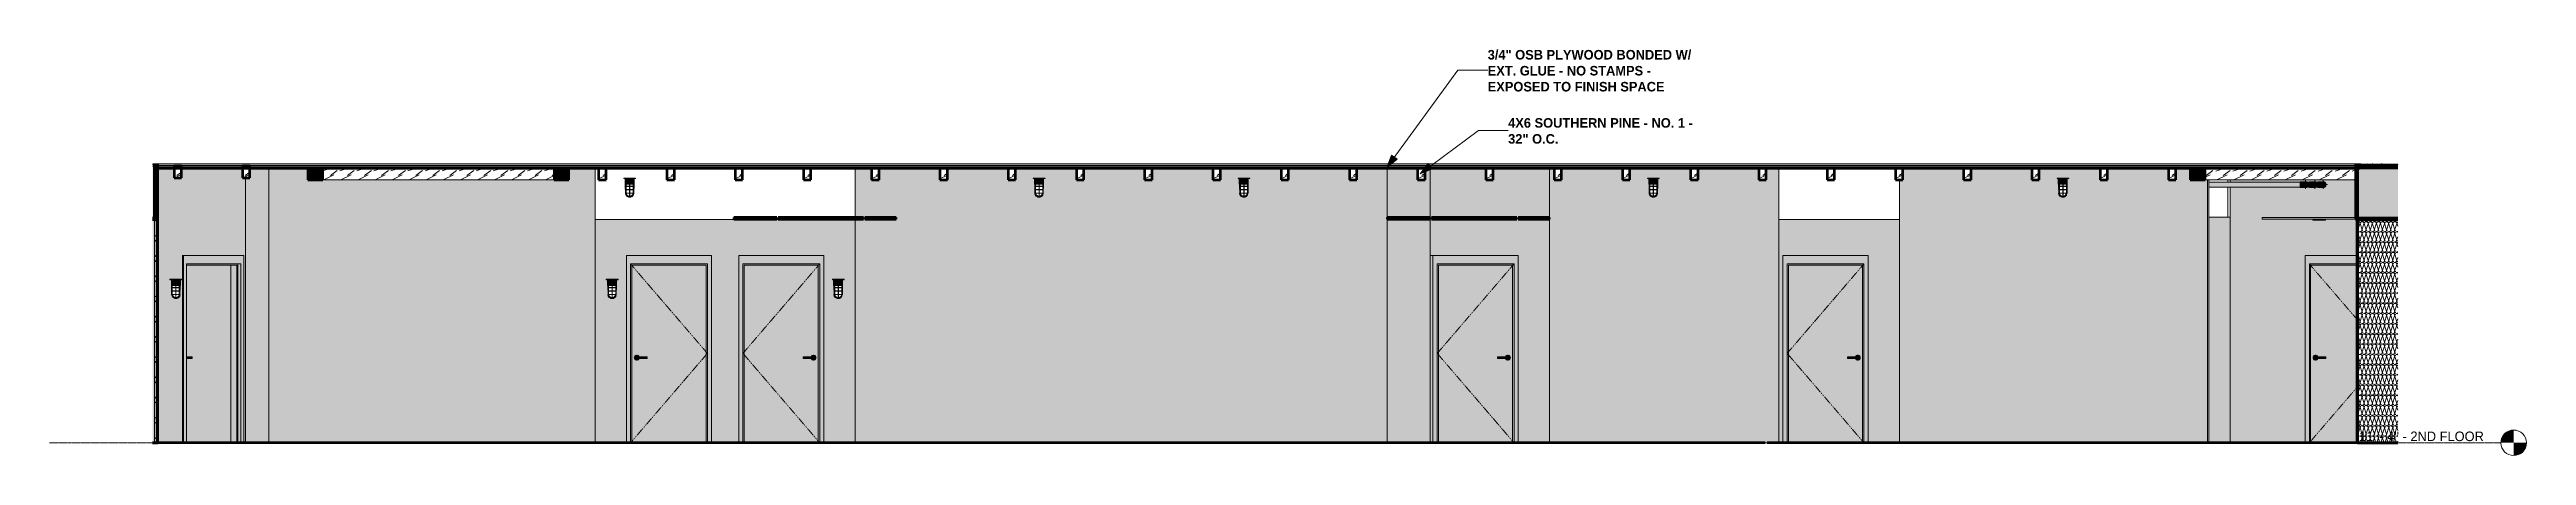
# Model space of a CAD drawing. Header units: inches. Extents: x 2872 to 9394, y -6 to 375.
# Drawn here: x 6504 to 7666, y 130 to 321 of the extents above; entities that cross this region are included whole.
import ezdxf

# ---------------------------------------------------------------- set-up
doc = ezdxf.new("R2010")
doc.units = ezdxf.units.IN
doc.header["$MEASUREMENT"] = 0
doc.linetypes.add('Dash 1_16_', pattern=[0.125, 0.0625, -0.0625])
doc.linetypes.add('Grid Line 1_2_', pattern=[0.875, 0.5, -0.125, 0.125, -0.125])
for name, color, linetype, lineweight in [('0-3', 10, 'Continuous', 9), ('0-4', 90, 'Continuous', 5), ('A-CLNG', 13, 'Continuous', 18), ('A-CLNG-4', 13, 'Continuous', 60), ('A-CLNG-5', 13, 'Continuous', 5), ('A-DOOR', 31, 'Continuous', 18), ('A-DOOR-10', 31, 'Dash 1_16_', 9), ('A-DOOR-9', 31, 'Continuous', 9), ('A-DOOR-FRAM', 31, 'Continuous', 9), ('A-DOOR-FRAM-3', 31, 'Continuous', 18), ('A-FLOR-1', 8, 'Continuous', 5), ('A-FLOR-2', 7, 'Continuous', 60), ('A-FLOR-4', 250, 'Continuous', 18), ('A-FLOR-5', 251, 'Continuous', 5), ('A-FLOR-6', 41, 'Continuous', 5), ('A-FLOR-LEVL', 51, 'Continuous', 9), ('A-FLOR-LEVL-1', 51, 'Grid Line 1_2_', 9), ('A-FLOR-MCUT-1', 250, 'Continuous', 18), ('A-FLOR-PATT-1', 252, 'Continuous', 9), ('A-FLOR-PATT-2', 253, 'Continuous', 9), ('A-FLOR-PATT-3', 10, 'Continuous', 9), ('A-WALL', 113, 'Continuous', 18), ('A-WALL-1', 250, 'Continuous', 18), ('A-WALL-PATT-1', 111, 'Continuous', 9), ('E-LITE-EQPM', 33, 'Continuous', 9), ('G-ANNO-TEXT', 231, 'Continuous', 9), ('I-WALL', 2, 'Continuous', 18), ('I-WALL-1', 2, 'Continuous', 5), ('I-WALL-4', 2, 'Continuous', 60), ('P-PIPE', 3, 'Continuous', 9), ('P-PIPE-1', 3, 'Continuous', 5), ('P-PIPE-CNTR', 3, 'Continuous', 9), ('S-BEAM', 12, 'Continuous', 9), ('S-BEAM-2', 10, 'Continuous', 9), ('S-BEAM-3', 7, 'Continuous', 60), ('S-BEAM-5', 35, 'Continuous', 9)]:
    doc.layers.add(name, color=color, linetype=linetype, lineweight=lineweight)
doc.styles.add('Century Gothic', font='ufonts.com_century-gothic.ttf', dxfattribs={"height": 4.5})
doc.styles.add('Century Gothic_B', font='GOTHICB.TTF', dxfattribs={"height": 4.5})
pattern_1 = [(135, (0, 0), (-2.1213203, -2.1213203), [])]
pattern_2 = [(0, (0, 0), (7.68, 1.92), [0.634, -5.126, 0.634, -5.126, -30.72]), (0, (0, 0), (7.68, 1.92), [-11.52, 0.634, -10.886, 0.634, -5.126, -13.44]), (0, (0, 0), (7.68, 1.92), [-28.8, 0.634, -3.206, 0.634, -8.966]), (120, (2.88, 0.96), (-5.5027688, 5.6910751), [0.634, -5.126, 0.634, -5.126, -30.72]), (120, (2.88, 0.96), (-5.5027688, 5.6910751), [-11.52, 0.634, -10.886, 0.634, -5.126, -13.44]), (120, (2.88, 0.96), (-5.5027688, 5.6910751), [-28.8, 0.634, -3.206, 0.634, -8.966]), (240, (3.84, 4.8), (-2.1772312, -7.6110751), [0.634, -5.126, 0.634, -5.126, -30.72]), (240, (3.84, 4.8), (-2.1772312, -7.6110751), [-11.52, 0.634, -10.886, 0.634, -5.126, -13.44]), (240, (3.84, 4.8), (-2.1772312, -7.6110751), [-28.8, 0.634, -3.206, 0.634, -8.966])]
pattern_3 = [(0, (0, 0), (0, 2.399), []), (315, (0, 0), (2.3985062, 0), [3.393, -3.393]), (45, (0, 0), (2.3985062, 0), [3.393, -3.393])]
pattern_4 = [(216.87, (3.199, 7.997), (23.9897714, 15.99364286), [3.998, -35.986]), (206.565, (7.997, 5.598), (-7.9970807, -7.996619), [8.941, -8.941]), (198.435, (7.997, 1.599), (-15.9938446, -7.9970983), [5.058, -20.23])]
pattern_5 = [(161.57, (4106.5174, 0.24), (-1.92045124, 0.00015035), [0, -13.661, 1.517, 0]), (18.43, (4106.0374, 0.24), (-1.92045124, -0.00015035), [0, -13.661, 1.517, 0]), (108.43, (4106.5174, 0.24), (0.95996907, -4.80073665), [4.553, -10.625]), (71.57, (4106.0374, 0.24), (0.95996907, 4.80073665), [4.553, -10.625])]

msp = doc.modelspace()

# ---------------------------------------------------------------- texts
at = {"layer": 'A-FLOR-LEVL', "insert": (7587.14514, 141.27539), "char_height": 4.5, "width": 73.629, "attachment_point": 1, "style": 'Century Gothic'}
msp.add_mtext('11\' - 4" - 2ND FLOOR', dxfattribs=at)
at = {"layer": 'G-ANNO-TEXT', "char_height": 4.5, "attachment_point": 1, "style": 'Century Gothic_B'}
for s, insert, width in [('3/4" OSB PLYWOOD BONDED W/', (7178.52839, 320.52643), 118.9275), ('EXT. GLUE - NO STAMPS -', (7178.52839, 313.02643), 91.3545), ('EXPOSED TO FINISH SPACE', (7178.52839, 305.52643), 97.4145), ('4X6 SOUTHERN PINE - NO. 1 -', (7188.12839, 288.51095), 106.8075), ('32" O.C.', (7188.12839, 281.01095), 30.4515)]:
    msp.add_mtext(s, dxfattribs=dict(at, insert=insert, width=width))

# ---------------------------------------------------------------- blocks, each defined once
blk = doc.blocks.new('CTR - 1st Phase - Shell_rvt-6-INTERIOR ELEVATION - CORRIDOR EAST _202_E_ - 2ND FLOOR - WEST WALL')
at = {"layer": 'A-FLOR-1'}
for points in [[(2972.6, 265.7), (3479.2, 265.7), (3479.2, 266), (3481.2, 266), (3481.2, 266.2), (2447.2, 266.2), (2447.2, 265.7), (2964.4, 265.7)], [(3499, 266.7), (3499, 266.9), (3481.2, 266.9), (3481.2, 266.7)]]:
    blk.add_hatch(color=256, dxfattribs=at).paths.add_polyline_path(points, flags=0)
at = {"layer": 'A-FLOR-5'}
blk.add_hatch(color=256, dxfattribs=at).paths.add_polyline_path([(3480, 241.5), (3480, 242), (3479.2, 242), (3479.2, 241.5), (3479.4, 241.5)], flags=0)
at = {"layer": 'A-FLOR-6'}
blk.add_hatch(color=256, dxfattribs=at).paths.add_polyline_path([(3202.4, 136), (3203.3, 136), (3203.3, 136), (3202.4, 136), (3202.4, 136)], flags=0)
at = {"layer": 'A-FLOR-PATT-1'}
h = blk.add_hatch(dxfattribs=at)
h.set_pattern_fill('FP_1', color=256, style=0, pattern_type=2)
h.set_pattern_definition([(161.57, (0.24, 0.24), (-1.92045124, 0.00015035), [0, -13.661, 1.517, 0]), (18.43, (-0.24, 0.24), (-1.92045124, -0.00015035), [0, -13.661, 1.517, 0]), (108.43, (0.24, 0.24), (0.95996907, -4.80073665), [4.553, -10.625]), (71.57, (-0.24, 0.24), (0.95996907, 4.80073665), [4.553, -10.625])])
h.paths.add_polyline_path([(3499, 242), (3499, 266), (3479.2, 266), (3479.2, 242)], flags=0)
h.paths.add_polyline_path([(2446.3, 242), (2447.2, 242), (2447.2, 266), (2446.3, 266), (2446.3, 242.1)], flags=0)
at = {"layer": 'A-FLOR-PATT-2'}
h = blk.add_hatch(dxfattribs=at)
h.set_pattern_fill('FP_2', color=256, style=0, pattern_type=2)
h.set_pattern_definition(pattern_2)
h.paths.add_polyline_path([(3481.2, 266.9), (3499, 266.9), (3499, 267.2), (3481.2, 267.2), (3481.2, 266.9)], flags=0)
h = blk.add_hatch(dxfattribs=at)
h.set_pattern_fill('FP_2', color=256, style=0, pattern_type=2)
h.set_pattern_definition(pattern_2)
h.paths.add_polyline_path([(2980.9, 266.2), (3481.2, 266.2), (3481.2, 267), (2447.2, 267), (2447.2, 266.2), (2972.6, 266.2)], flags=0)
h = blk.add_hatch(dxfattribs=at)
h.set_pattern_fill('FP_3', color=256, style=0, pattern_type=2)
h.set_pattern_definition(pattern_3)
h.paths.add_polyline_path([(3499, 266), (3499, 266.7), (3481.2, 266.7), (3481.2, 266)], flags=0)
at = {"layer": 'A-FLOR-PATT-3'}
h = blk.add_hatch(dxfattribs=at)
h.set_pattern_fill('FP_3', color=256, style=0, pattern_type=2)
h.set_pattern_definition(pattern_3)
h.paths.add_polyline_path([(3479.2, 267), (3481.2, 267), (3481.2, 267.2), (2447.2, 267.2), (2447.2, 267), (3466.1, 267)], flags=0)
h = blk.add_hatch(dxfattribs=at)
h.set_pattern_fill('FP_3', color=256, style=0, pattern_type=2)
h.set_pattern_definition(pattern_3)
h.paths.add_polyline_path([(3309.8, 265), (3479.2, 265), (3479.2, 265.7), (2447.2, 265.7), (2447.2, 265), (3304.5, 265)], flags=0)
h = blk.add_hatch(dxfattribs=at)
h.set_pattern_fill('FP_5', color=256, style=0, pattern_type=2)
h.set_pattern_definition([(0, (0, 0), (15.36, 3.84), [0.634, -10.886, 0.634, -10.886, -61.44]), (0, (0, 0), (15.36, 3.84), [-23.04, 0.634, -22.406, 0.634, -10.886, -26.88]), (0, (0, 0), (15.36, 3.84), [-57.6, 0.634, -7.046, 0.634, -18.566]), (120, (5.76, 1.92), (-11.0055376, 11.38215), [0.634, -10.886, 0.634, -10.886, -61.44]), (120, (5.76, 1.92), (-11.0055376, 11.38215), [-23.04, 0.634, -22.406, 0.634, -10.886, -26.88]), (120, (5.76, 1.92), (-11.0055376, 11.38215), [-57.6, 0.634, -7.046, 0.634, -18.566]), (240, (7.68, 9.6), (-4.3544624, -15.22215), [0.634, -10.886, 0.634, -10.886, -61.44]), (240, (7.68, 9.6), (-4.3544624, -15.22215), [-23.04, 0.634, -22.406, 0.634, -10.886, -26.88]), (240, (7.68, 9.6), (-4.3544624, -15.22215), [-57.6, 0.634, -7.046, 0.634, -18.566])])
h.paths.add_polyline_path([(3480, 240.9), (3480, 241.5), (3479.2, 241.5), (3479.2, 240.9), (3479.4, 240.9)], flags=0)
h = blk.add_hatch(dxfattribs=at)
h.set_pattern_fill('FP_4', color=256, style=0, pattern_type=2)
h.set_pattern_definition(pattern_1)
h.paths.add_polyline_path([(2446.3, 136), (2447.2, 136), (2447.2, 136), (2446.3, 136)], flags=0)
h = blk.add_hatch(dxfattribs=at)
h.set_pattern_fill('FP_4', color=256, style=0, pattern_type=2)
h.set_pattern_definition(pattern_1)
h.paths.add_polyline_path([(3498, 136), (3499, 136), (3499, 136), (3203.3, 136), (3203.3, 136), (3480, 136)], flags=0)
at = {"layer": 'A-FLOR-2'}
for p, q in [((2447.2, 240.9), (2447.2, 267.2)), ((2447.2, 267.2), (2447.2, 265)), ((3479.2, 267.2), (3479.2, 240.9)), ((3481.2, 265), (3481.2, 267.2)), ((2447.2, 265), (3481.2, 265)), ((2446.3, 240.9), (2447.2, 240.9)), ((3479.2, 240.9), (3499, 240.9)), ((2447.2, 136), (2446.3, 136)), ((3202.4, 136), (2447.2, 136)), ((3202.4, 136), (3202.4, 136)), ((3499, 136), (3203.3, 136)), ((3203.3, 136), (3203.3, 136))]:
    blk.add_line(p, q, dxfattribs=at)
at = {"layer": 'A-FLOR-4'}
for p, q in [((3419.3, 259.5), (3419.3, 258.4)), ((3419.3, 256.1), (3419.3, 242)), ((2775.7, 240.9), (2653.7, 240.9)), ((3265.3, 240.9), (3208.8, 240.9))]:
    blk.add_line(p, q, dxfattribs=at)
at = {"layer": 'A-FLOR-MCUT-1'}
for p, q in [((2447.2, 266.9), (2446.3, 266.9)), ((2447.2, 266.7), (2446.3, 266.7)), ((2447.2, 266), (2446.3, 266)), ((3481.2, 267), (2447.2, 267)), ((3481.2, 266.2), (2447.2, 266.2)), ((3481.2, 265.7), (2447.2, 265.7)), ((3499, 266.9), (3479.2, 266.9)), ((3499, 266.7), (3479.2, 266.7)), ((3499, 266), (3479.2, 266)), ((2447.2, 242), (2446.3, 242)), ((2447.2, 241.5), (2446.3, 241.5)), ((3499, 242), (3479.2, 242)), ((3499, 241.5), (3479.2, 241.5)), ((2447.2, 136), (2447.2, 136)), ((2447.2, 136), (2447.2, 136))]:
    blk.add_line(p, q, dxfattribs=at)
at = {"layer": 'A-WALL-1'}
blk.add_line((3410.3, 136), (3410.3, 259.5), dxfattribs=at)
blk = doc.blocks.new('LVL-Laminated Veneer Lumber - 4X6 S_ PINE - NO_ 1-1619292-INTERIOR ELEVATION - CORRIDOR EAST _202_E_ - 2ND FLOOR - WEST WALL')
at = {"layer": 'S-BEAM'}
h = blk.add_hatch(dxfattribs=at)
h.set_pattern_fill('FP_36', color=256, style=0, pattern_type=2)
h.set_pattern_definition(pattern_4)
h.paths.add_polyline_path([(3362.9, 259.5), (3362.9, 265), (3359.4, 265), (3359.4, 259.5)], flags=0)
at = {"layer": 'S-BEAM-3'}
for p, q in [((3362.9, 265), (3359.4, 265)), ((3359.4, 265), (3359.4, 259.5)), ((3359.4, 259.5), (3362.9, 259.5)), ((3362.9, 259.5), (3362.9, 265))]:
    blk.add_line(p, q, dxfattribs=at)
blk = doc.blocks.new('LVL-Laminated Veneer Lumber - 4X6 S_ PINE - NO_ 1-V38-INTERIOR ELEVATION - CORRIDOR EAST _202_E_ - 2ND FLOOR - WEST WALL')
at = {"layer": 'S-BEAM'}
h = blk.add_hatch(dxfattribs=at)
h.set_pattern_fill('FP_36', color=256, style=0, pattern_type=2)
h.set_pattern_definition(pattern_4)
h.paths.add_polyline_path([(3330.9, 259.5), (3330.9, 265), (3327.4, 265), (3327.4, 259.5)], flags=0)
at = {"layer": 'S-BEAM-3'}
for p, q in [((3330.9, 265), (3327.4, 265)), ((3327.4, 265), (3327.4, 259.5)), ((3327.4, 259.5), (3330.9, 259.5)), ((3330.9, 259.5), (3330.9, 265))]:
    blk.add_line(p, q, dxfattribs=at)
blk = doc.blocks.new('LVL-Laminated Veneer Lumber - 4X6 S_ PINE - NO_ 1-V39-INTERIOR ELEVATION - CORRIDOR EAST _202_E_ - 2ND FLOOR - WEST WALL')
at = {"layer": 'S-BEAM'}
h = blk.add_hatch(dxfattribs=at)
h.set_pattern_fill('FP_36', color=256, style=0, pattern_type=2)
h.set_pattern_definition(pattern_4)
h.paths.add_polyline_path([(3298.9, 259.5), (3298.9, 265), (3295.4, 265), (3295.4, 259.5)], flags=0)
at = {"layer": 'S-BEAM-3'}
for p, q in [((3298.9, 265), (3295.4, 265)), ((3295.4, 265), (3295.4, 259.5)), ((3295.4, 259.5), (3298.9, 259.5)), ((3298.9, 259.5), (3298.9, 265))]:
    blk.add_line(p, q, dxfattribs=at)
blk = doc.blocks.new('LVL-Laminated Veneer Lumber - 4X6 S_ PINE - NO_ 1-1619293-INTERIOR ELEVATION - CORRIDOR EAST _202_E_ - 2ND FLOOR - WEST WALL')
at = {"layer": 'S-BEAM'}
h = blk.add_hatch(dxfattribs=at)
h.set_pattern_fill('FP_36', color=256, style=0, pattern_type=2)
h.set_pattern_definition(pattern_4)
h.paths.add_polyline_path([(3266.9, 259.5), (3266.9, 265), (3263.4, 265), (3263.4, 259.5), (3266.6, 259.5)], flags=0)
at = {"layer": 'S-BEAM-3'}
for p, q in [((3266.9, 265), (3263.4, 265)), ((3263.4, 265), (3263.4, 259.5)), ((3263.4, 259.5), (3266.9, 259.5)), ((3266.9, 259.5), (3266.9, 265))]:
    blk.add_line(p, q, dxfattribs=at)
blk = doc.blocks.new('LVL-Laminated Veneer Lumber - 4X6 S_ PINE - NO_ 1-V40-INTERIOR ELEVATION - CORRIDOR EAST _202_E_ - 2ND FLOOR - WEST WALL')
at = {"layer": 'S-BEAM'}
h = blk.add_hatch(dxfattribs=at)
h.set_pattern_fill('FP_36', color=256, style=0, pattern_type=2)
h.set_pattern_definition(pattern_4)
h.paths.add_polyline_path([(3234.9, 259.5), (3234.9, 265), (3231.4, 265), (3231.4, 259.5)], flags=0)
at = {"layer": 'S-BEAM-3'}
for p, q in [((3234.9, 265), (3231.4, 265)), ((3231.4, 265), (3231.4, 259.5)), ((3231.4, 259.5), (3234.9, 259.5)), ((3234.9, 259.5), (3234.9, 265))]:
    blk.add_line(p, q, dxfattribs=at)
blk = doc.blocks.new('LVL-Laminated Veneer Lumber - 4X6 S_ PINE - NO_ 1-V41-INTERIOR ELEVATION - CORRIDOR EAST _202_E_ - 2ND FLOOR - WEST WALL')
at = {"layer": 'S-BEAM'}
h = blk.add_hatch(dxfattribs=at)
h.set_pattern_fill('FP_36', color=256, style=0, pattern_type=2)
h.set_pattern_definition(pattern_4)
h.paths.add_polyline_path([(3202.9, 259.5), (3202.9, 265), (3199.4, 265), (3199.4, 259.5), (3199.9, 259.5)], flags=0)
at = {"layer": 'S-BEAM-3'}
for p, q in [((3202.9, 265), (3199.4, 265)), ((3199.4, 265), (3199.4, 259.5)), ((3199.4, 259.5), (3202.9, 259.5)), ((3202.9, 259.5), (3202.9, 265))]:
    blk.add_line(p, q, dxfattribs=at)
blk = doc.blocks.new('LVL-Laminated Veneer Lumber - 4X6 S_ PINE - NO_ 1-V42-INTERIOR ELEVATION - CORRIDOR EAST _202_E_ - 2ND FLOOR - WEST WALL')
at = {"layer": 'S-BEAM'}
h = blk.add_hatch(dxfattribs=at)
h.set_pattern_fill('FP_36', color=256, style=0, pattern_type=2)
h.set_pattern_definition(pattern_4)
h.paths.add_polyline_path([(3167.4, 259.5), (3170.9, 259.5), (3170.9, 265), (3167.4, 265)], flags=0)
at = {"layer": 'S-BEAM-3'}
for p, q in [((3170.9, 265), (3167.4, 265)), ((3167.4, 265), (3167.4, 259.5)), ((3167.4, 259.5), (3170.9, 259.5)), ((3170.9, 259.5), (3170.9, 265))]:
    blk.add_line(p, q, dxfattribs=at)
blk = doc.blocks.new('LVL-Laminated Veneer Lumber - 4X6 S_ PINE - NO_ 1-V43-INTERIOR ELEVATION - CORRIDOR EAST _202_E_ - 2ND FLOOR - WEST WALL')
at = {"layer": 'S-BEAM'}
h = blk.add_hatch(dxfattribs=at)
h.set_pattern_fill('FP_36', color=256, style=0, pattern_type=2)
h.set_pattern_definition(pattern_4)
h.paths.add_polyline_path([(3135.4, 259.5), (3138.9, 259.5), (3138.9, 265), (3135.4, 265)], flags=0)
at = {"layer": 'S-BEAM-3'}
for p, q in [((3138.9, 265), (3135.4, 265)), ((3135.4, 265), (3135.4, 259.5)), ((3135.4, 259.5), (3138.9, 259.5)), ((3138.9, 259.5), (3138.9, 265))]:
    blk.add_line(p, q, dxfattribs=at)
blk = doc.blocks.new('LVL-Laminated Veneer Lumber - 4X6 S_ PINE - NO_ 1-V44-INTERIOR ELEVATION - CORRIDOR EAST _202_E_ - 2ND FLOOR - WEST WALL')
at = {"layer": 'S-BEAM'}
h = blk.add_hatch(dxfattribs=at)
h.set_pattern_fill('FP_36', color=256, style=0, pattern_type=2)
h.set_pattern_definition(pattern_4)
h.paths.add_polyline_path([(3103.4, 259.5), (3106.9, 259.5), (3106.9, 265), (3103.4, 265)], flags=0)
at = {"layer": 'S-BEAM-3'}
for p, q in [((3106.9, 265), (3103.4, 265)), ((3103.4, 265), (3103.4, 259.5)), ((3103.4, 259.5), (3106.9, 259.5)), ((3106.9, 259.5), (3106.9, 265))]:
    blk.add_line(p, q, dxfattribs=at)
blk = doc.blocks.new('LVL-Laminated Veneer Lumber - 4X6 S_ PINE - NO_ 1-1619295-INTERIOR ELEVATION - CORRIDOR EAST _202_E_ - 2ND FLOOR - WEST WALL')
at = {"layer": 'S-BEAM'}
h = blk.add_hatch(dxfattribs=at)
h.set_pattern_fill('FP_36', color=256, style=0, pattern_type=2)
h.set_pattern_definition(pattern_4)
h.paths.add_polyline_path([(3074.9, 259.5), (3074.9, 265), (3071.4, 265), (3071.4, 259.5)], flags=0)
at = {"layer": 'S-BEAM-3'}
for p, q in [((3074.9, 265), (3071.4, 265)), ((3071.4, 265), (3071.4, 259.5)), ((3071.4, 259.5), (3074.9, 259.5)), ((3074.9, 259.5), (3074.9, 265))]:
    blk.add_line(p, q, dxfattribs=at)
blk = doc.blocks.new('LVL-Laminated Veneer Lumber - 4X6 S_ PINE - NO_ 1-V45-INTERIOR ELEVATION - CORRIDOR EAST _202_E_ - 2ND FLOOR - WEST WALL')
at = {"layer": 'S-BEAM'}
h = blk.add_hatch(dxfattribs=at)
h.set_pattern_fill('FP_36', color=256, style=0, pattern_type=2)
h.set_pattern_definition(pattern_4)
h.paths.add_polyline_path([(3039.4, 259.5), (3042.9, 259.5), (3042.9, 265), (3039.4, 265)], flags=0)
at = {"layer": 'S-BEAM-3'}
for p, q in [((3042.9, 265), (3039.4, 265)), ((3039.4, 265), (3039.4, 259.5)), ((3039.4, 259.5), (3042.9, 259.5)), ((3042.9, 259.5), (3042.9, 265))]:
    blk.add_line(p, q, dxfattribs=at)
blk = doc.blocks.new('LVL-Laminated Veneer Lumber - 4X6 S_ PINE - NO_ 1-V46-INTERIOR ELEVATION - CORRIDOR EAST _202_E_ - 2ND FLOOR - WEST WALL')
at = {"layer": 'S-BEAM'}
h = blk.add_hatch(dxfattribs=at)
h.set_pattern_fill('FP_36', color=256, style=0, pattern_type=2)
h.set_pattern_definition(pattern_4)
h.paths.add_polyline_path([(3010.9, 259.5), (3010.9, 265), (3007.4, 265), (3007.4, 259.5)], flags=0)
at = {"layer": 'S-BEAM-3'}
for p, q in [((3010.9, 265), (3007.4, 265)), ((3007.4, 265), (3007.4, 259.5)), ((3007.4, 259.5), (3010.9, 259.5)), ((3010.9, 259.5), (3010.9, 265))]:
    blk.add_line(p, q, dxfattribs=at)
blk = doc.blocks.new('LVL-Laminated Veneer Lumber - 4X6 S_ PINE - NO_ 1-V47-INTERIOR ELEVATION - CORRIDOR EAST _202_E_ - 2ND FLOOR - WEST WALL')
at = {"layer": 'S-BEAM'}
h = blk.add_hatch(dxfattribs=at)
h.set_pattern_fill('FP_36', color=256, style=0, pattern_type=2)
h.set_pattern_definition(pattern_4)
h.paths.add_polyline_path([(2978.9, 259.5), (2978.9, 265), (2975.4, 265), (2975.4, 259.5)], flags=0)
at = {"layer": 'S-BEAM-3'}
for p, q in [((2978.9, 265), (2975.4, 265)), ((2975.4, 265), (2975.4, 259.5)), ((2975.4, 259.5), (2978.9, 259.5)), ((2978.9, 259.5), (2978.9, 265))]:
    blk.add_line(p, q, dxfattribs=at)
blk = doc.blocks.new('LVL-Laminated Veneer Lumber - 4X6 S_ PINE - NO_ 1-V48-INTERIOR ELEVATION - CORRIDOR EAST _202_E_ - 2ND FLOOR - WEST WALL')
at = {"layer": 'S-BEAM'}
h = blk.add_hatch(dxfattribs=at)
h.set_pattern_fill('FP_36', color=256, style=0, pattern_type=2)
h.set_pattern_definition(pattern_4)
h.paths.add_polyline_path([(2946.9, 259.5), (2946.9, 265), (2943.4, 265), (2943.4, 259.5)], flags=0)
at = {"layer": 'S-BEAM-3'}
for p, q in [((2946.9, 265), (2943.4, 265)), ((2943.4, 265), (2943.4, 259.5)), ((2943.4, 259.5), (2946.9, 259.5)), ((2946.9, 259.5), (2946.9, 265))]:
    blk.add_line(p, q, dxfattribs=at)
blk = doc.blocks.new('LVL-Laminated Veneer Lumber - 4X6 S_ PINE - NO_ 1-V49-INTERIOR ELEVATION - CORRIDOR EAST _202_E_ - 2ND FLOOR - WEST WALL')
at = {"layer": 'S-BEAM'}
h = blk.add_hatch(dxfattribs=at)
h.set_pattern_fill('FP_36', color=256, style=0, pattern_type=2)
h.set_pattern_definition(pattern_4)
h.paths.add_polyline_path([(3391.4, 259.5), (3394.9, 259.5), (3394.9, 265), (3391.4, 265)], flags=0)
at = {"layer": 'S-BEAM-3'}
for p, q in [((3394.9, 265), (3391.4, 265)), ((3391.4, 265), (3391.4, 259.5)), ((3391.4, 259.5), (3394.9, 259.5)), ((3394.9, 259.5), (3394.9, 265))]:
    blk.add_line(p, q, dxfattribs=at)
blk = doc.blocks.new('LVL-Laminated Veneer Lumber - 4X6 S_ PINE - NO_ 1-V50-INTERIOR ELEVATION - CORRIDOR EAST _202_E_ - 2ND FLOOR - WEST WALL')
at = {"layer": 'S-BEAM'}
h = blk.add_hatch(dxfattribs=at)
h.set_pattern_fill('FP_36', color=256, style=0, pattern_type=2)
h.set_pattern_definition(pattern_4)
h.paths.add_polyline_path([(2914.9, 259.5), (2914.9, 265), (2911.4, 265), (2911.4, 259.5)], flags=0)
at = {"layer": 'S-BEAM-3'}
for p, q in [((2914.9, 265), (2911.4, 265)), ((2911.4, 265), (2911.4, 259.5)), ((2911.4, 259.5), (2914.9, 259.5)), ((2914.9, 259.5), (2914.9, 265))]:
    blk.add_line(p, q, dxfattribs=at)
blk = doc.blocks.new('LVL-Laminated Veneer Lumber - 4X6 S_ PINE - NO_ 1-V51-INTERIOR ELEVATION - CORRIDOR EAST _202_E_ - 2ND FLOOR - WEST WALL')
at = {"layer": 'S-BEAM'}
h = blk.add_hatch(dxfattribs=at)
h.set_pattern_fill('FP_36', color=256, style=0, pattern_type=2)
h.set_pattern_definition(pattern_4)
h.paths.add_polyline_path([(2879.4, 259.5), (2882.9, 259.5), (2882.9, 265), (2879.4, 265)], flags=0)
at = {"layer": 'S-BEAM-3'}
for p, q in [((2882.9, 265), (2879.4, 265)), ((2879.4, 265), (2879.4, 259.5)), ((2879.4, 259.5), (2882.9, 259.5)), ((2882.9, 259.5), (2882.9, 265))]:
    blk.add_line(p, q, dxfattribs=at)
blk = doc.blocks.new('LVL-Laminated Veneer Lumber - 4X6 S_ PINE - NO_ 1-V52-INTERIOR ELEVATION - CORRIDOR EAST _202_E_ - 2ND FLOOR - WEST WALL')
at = {"layer": 'S-BEAM'}
h = blk.add_hatch(dxfattribs=at)
h.set_pattern_fill('FP_36', color=256, style=0, pattern_type=2)
h.set_pattern_definition(pattern_4)
h.paths.add_polyline_path([(2847.4, 259.5), (2850.9, 259.5), (2850.9, 265), (2847.4, 265)], flags=0)
at = {"layer": 'S-BEAM-3'}
for p, q in [((2850.9, 265), (2847.4, 265)), ((2847.4, 265), (2847.4, 259.5)), ((2847.4, 259.5), (2850.9, 259.5)), ((2850.9, 259.5), (2850.9, 265))]:
    blk.add_line(p, q, dxfattribs=at)
blk = doc.blocks.new('LVL-Laminated Veneer Lumber - 4X6 S_ PINE - NO_ 1-V53-INTERIOR ELEVATION - CORRIDOR EAST _202_E_ - 2ND FLOOR - WEST WALL')
at = {"layer": 'S-BEAM'}
h = blk.add_hatch(dxfattribs=at)
h.set_pattern_fill('FP_36', color=256, style=0, pattern_type=2)
h.set_pattern_definition(pattern_4)
h.paths.add_polyline_path([(2815.4, 259.5), (2818.9, 259.5), (2818.9, 265), (2815.4, 265)], flags=0)
at = {"layer": 'S-BEAM-3'}
for p, q in [((2818.9, 265), (2815.4, 265)), ((2815.4, 265), (2815.4, 259.5)), ((2815.4, 259.5), (2818.9, 259.5)), ((2818.9, 259.5), (2818.9, 265))]:
    blk.add_line(p, q, dxfattribs=at)
blk = doc.blocks.new('LVL-Laminated Veneer Lumber - 4X6 S_ PINE - NO_ 1-V54-INTERIOR ELEVATION - CORRIDOR EAST _202_E_ - 2ND FLOOR - WEST WALL')
at = {"layer": 'S-BEAM'}
h = blk.add_hatch(dxfattribs=at)
h.set_pattern_fill('FP_36', color=256, style=0, pattern_type=2)
h.set_pattern_definition(pattern_4)
h.paths.add_polyline_path([(2783.4, 259.5), (2786.9, 259.5), (2786.9, 265), (2783.4, 265)], flags=0)
at = {"layer": 'S-BEAM-3'}
for p, q in [((2786.9, 265), (2783.4, 265)), ((2783.4, 265), (2783.4, 259.5)), ((2783.4, 259.5), (2786.9, 259.5)), ((2786.9, 259.5), (2786.9, 265))]:
    blk.add_line(p, q, dxfattribs=at)
blk = doc.blocks.new('LVL-Laminated Veneer Lumber - 4X6 S_ PINE - NO_ 1-V55-INTERIOR ELEVATION - CORRIDOR EAST _202_E_ - 2ND FLOOR - WEST WALL')
at = {"layer": 'S-BEAM'}
h = blk.add_hatch(dxfattribs=at)
h.set_pattern_fill('FP_36', color=256, style=0, pattern_type=2)
h.set_pattern_definition(pattern_4)
h.paths.add_polyline_path([(2754.9, 259.5), (2754.9, 265), (2751.4, 265), (2751.4, 259.5)], flags=0)
at = {"layer": 'S-BEAM-3'}
for p, q in [((2754.9, 265), (2751.4, 265)), ((2751.4, 265), (2751.4, 259.5)), ((2751.4, 259.5), (2754.9, 259.5)), ((2754.9, 259.5), (2754.9, 265))]:
    blk.add_line(p, q, dxfattribs=at)
blk = doc.blocks.new('LVL-Laminated Veneer Lumber - 4X6 S_ PINE - NO_ 1-V56-INTERIOR ELEVATION - CORRIDOR EAST _202_E_ - 2ND FLOOR - WEST WALL')
at = {"layer": 'S-BEAM'}
h = blk.add_hatch(dxfattribs=at)
h.set_pattern_fill('FP_36', color=256, style=0, pattern_type=2)
h.set_pattern_definition(pattern_4)
h.paths.add_polyline_path([(2722.9, 259.5), (2722.9, 265), (2719.4, 265), (2719.4, 259.5)], flags=0)
at = {"layer": 'S-BEAM-3'}
for p, q in [((2722.9, 265), (2719.4, 265)), ((2719.4, 265), (2719.4, 259.5)), ((2719.4, 259.5), (2722.9, 259.5)), ((2722.9, 259.5), (2722.9, 265))]:
    blk.add_line(p, q, dxfattribs=at)
blk = doc.blocks.new('LVL-Laminated Veneer Lumber - 4X6 S_ PINE - NO_ 1-V57-INTERIOR ELEVATION - CORRIDOR EAST _202_E_ - 2ND FLOOR - WEST WALL')
at = {"layer": 'S-BEAM'}
h = blk.add_hatch(dxfattribs=at)
h.set_pattern_fill('FP_36', color=256, style=0, pattern_type=2)
h.set_pattern_definition(pattern_4)
h.paths.add_polyline_path([(2690.9, 259.5), (2690.9, 265), (2687.4, 265), (2687.4, 259.5)], flags=0)
at = {"layer": 'S-BEAM-3'}
for p, q in [((2690.9, 265), (2687.4, 265)), ((2687.4, 265), (2687.4, 259.5)), ((2687.4, 259.5), (2690.9, 259.5)), ((2690.9, 259.5), (2690.9, 265))]:
    blk.add_line(p, q, dxfattribs=at)
blk = doc.blocks.new('LVL-Laminated Veneer Lumber - 4X6 S_ PINE - NO_ 1-2422062-INTERIOR ELEVATION - CORRIDOR EAST _202_E_ - 2ND FLOOR - WEST WALL')
at = {"layer": 'S-BEAM'}
h = blk.add_hatch(dxfattribs=at)
h.set_pattern_fill('FP_36', color=256, style=0, pattern_type=2)
h.set_pattern_definition(pattern_4)
h.paths.add_polyline_path([(2456.4, 260.5), (2459.9, 260.5), (2459.9, 265), (2456.4, 265)], flags=0)
at = {"layer": 'S-BEAM-3'}
for p, q in [((2459.9, 266), (2456.4, 266)), ((2456.4, 266), (2456.4, 260.5)), ((2456.4, 260.5), (2459.9, 260.5)), ((2459.9, 260.5), (2459.9, 266))]:
    blk.add_line(p, q, dxfattribs=at)
blk = doc.blocks.new('LVL-Laminated Veneer Lumber - 4X6 S_ PINE - NO_ 1-2422063-INTERIOR ELEVATION - CORRIDOR EAST _202_E_ - 2ND FLOOR - WEST WALL')
at = {"layer": 'S-BEAM'}
h = blk.add_hatch(dxfattribs=at)
h.set_pattern_fill('FP_36', color=256, style=0, pattern_type=2)
h.set_pattern_definition(pattern_4)
h.paths.add_polyline_path([(2488.4, 260.5), (2491.9, 260.5), (2491.9, 265), (2488.4, 265), (2488.4, 260.8)], flags=0)
at = {"layer": 'S-BEAM-3'}
for p, q in [((2491.9, 266), (2488.4, 266)), ((2488.4, 266), (2488.4, 260.5)), ((2488.4, 260.5), (2491.9, 260.5)), ((2491.9, 260.5), (2491.9, 266))]:
    blk.add_line(p, q, dxfattribs=at)
blk = doc.blocks.new('LVL-Laminated Veneer Lumber - _2_SISTERED 4X6 PINE-2259914-INTERIOR ELEVATION - CORRIDOR EAST _202_E_ - 2ND FLOOR - WEST WALL')
at = {"layer": 'S-BEAM-5'}
blk.add_hatch(color=256, dxfattribs=at).paths.add_polyline_path([(2634.5, 259.5), (2641.5, 259.5), (2641.5, 265), (2634.5, 265), (2634.5, 261.2)], flags=0)
at = {"layer": 'S-BEAM-3'}
for p, q in [((2641.5, 265), (2634.5, 265)), ((2634.5, 265), (2634.5, 259.5)), ((2634.5, 259.5), (2641.5, 259.5)), ((2641.5, 259.5), (2641.5, 265))]:
    blk.add_line(p, q, dxfattribs=at)
blk = doc.blocks.new('LVL-Laminated Veneer Lumber - _2_SISTERED 4X6 PINE-2259826-INTERIOR ELEVATION - CORRIDOR EAST _202_E_ - 2ND FLOOR - WEST WALL')
at = {"layer": 'S-BEAM-5'}
blk.add_hatch(color=256, dxfattribs=at).paths.add_polyline_path([(3408.5, 259.5), (3408.7, 259.5), (3408.7, 265), (3401.7, 265), (3401.7, 259.5), (3402.5, 259.5)], flags=0)
at = {"layer": 'S-BEAM-3'}
for p, q in [((3408.7, 265), (3401.7, 265)), ((3401.7, 265), (3401.7, 259.5)), ((3401.7, 259.5), (3408.7, 259.5)), ((3408.7, 259.5), (3408.7, 265))]:
    blk.add_line(p, q, dxfattribs=at)
blk = doc.blocks.new('LVL-Laminated Veneer Lumber - 4X6 S_ PINE - NO_ 1-2391458-INTERIOR ELEVATION - CORRIDOR EAST _202_E_ - 2ND FLOOR - WEST WALL')
at = {"layer": 'S-BEAM-2'}
h = blk.add_hatch(dxfattribs=at)
h.set_pattern_fill('FP_36', color=256, style=0, pattern_type=2)
h.set_pattern_definition(pattern_4)
h.paths.add_polyline_path([(3433.2, 259.5), (3479.2, 259.5), (3479.2, 265), (3408.7, 265), (3408.7, 259.5), (3424.9, 259.5)], flags=0)
blk.add_line((3479.2, 259.5), (3408.7, 259.5), dxfattribs=at)
blk = doc.blocks.new('LVL-Laminated Veneer Lumber - 4X6 S_ PINE - NO_ 1-2391456-INTERIOR ELEVATION - CORRIDOR EAST _202_E_ - 2ND FLOOR - WEST WALL')
at = {"layer": 'S-BEAM'}
h = blk.add_hatch(dxfattribs=at)
h.set_pattern_fill('FP_36', color=256, style=0, pattern_type=2)
h.set_pattern_definition(pattern_4)
h.paths.add_polyline_path([(2577.9, 259.5), (2634.5, 259.5), (2634.5, 265), (2526.1, 265), (2526.1, 259.5), (2569.7, 259.5)], flags=0)
at = {"layer": 'S-BEAM-2'}
blk.add_line((2634.5, 259.5), (2526.1, 259.5), dxfattribs=at)
blk = doc.blocks.new('LVL-Laminated Veneer Lumber - 4X6 S_ PINE - NO_ 1-V58-INTERIOR ELEVATION - CORRIDOR EAST _202_E_ - 2ND FLOOR - WEST WALL')
at = {"layer": 'S-BEAM'}
h = blk.add_hatch(dxfattribs=at)
h.set_pattern_fill('FP_36', color=256, style=0, pattern_type=2)
h.set_pattern_definition(pattern_4)
h.paths.add_polyline_path([(2658.9, 259.5), (2658.9, 265), (2655.4, 265), (2655.4, 259.5)], flags=0)
at = {"layer": 'S-BEAM-3'}
for p, q in [((2658.9, 265), (2655.4, 265)), ((2655.4, 265), (2655.4, 259.5)), ((2655.4, 259.5), (2658.9, 259.5)), ((2658.9, 259.5), (2658.9, 265))]:
    blk.add_line(p, q, dxfattribs=at)
blk = doc.blocks.new('CTR - 1st Phase - Structure_rvt-6-INTERIOR ELEVATION - CORRIDOR EAST _202_E_ - 2ND FLOOR - WEST WALL')
at = {"layer": '0-3'}
for name, p in [('LVL-Laminated Veneer Lumber - 4X6 S_ PINE - NO_ 1-2422062-INTERIOR ELEVATION - CORRIDOR EAST _202_E_ - 2ND FLOOR - WEST WALL', (0, 0)), ('LVL-Laminated Veneer Lumber - 4X6 S_ PINE - NO_ 1-2422063-INTERIOR ELEVATION - CORRIDOR EAST _202_E_ - 2ND FLOOR - WEST WALL', (0, 0)), ('LVL-Laminated Veneer Lumber - _2_SISTERED 4X6 PINE-2259914-INTERIOR ELEVATION - CORRIDOR EAST _202_E_ - 2ND FLOOR - WEST WALL', (-115.4, 0)), ('LVL-Laminated Veneer Lumber - 4X6 S_ PINE - NO_ 1-2391456-INTERIOR ELEVATION - CORRIDOR EAST _202_E_ - 2ND FLOOR - WEST WALL', (0, 0)), ('LVL-Laminated Veneer Lumber - _2_SISTERED 4X6 PINE-2259914-INTERIOR ELEVATION - CORRIDOR EAST _202_E_ - 2ND FLOOR - WEST WALL', (0, 0)), ('LVL-Laminated Veneer Lumber - 4X6 S_ PINE - NO_ 1-V58-INTERIOR ELEVATION - CORRIDOR EAST _202_E_ - 2ND FLOOR - WEST WALL', (0, 0)), ('LVL-Laminated Veneer Lumber - 4X6 S_ PINE - NO_ 1-V57-INTERIOR ELEVATION - CORRIDOR EAST _202_E_ - 2ND FLOOR - WEST WALL', (0, 0)), ('LVL-Laminated Veneer Lumber - 4X6 S_ PINE - NO_ 1-V56-INTERIOR ELEVATION - CORRIDOR EAST _202_E_ - 2ND FLOOR - WEST WALL', (0, 0)), ('LVL-Laminated Veneer Lumber - 4X6 S_ PINE - NO_ 1-V55-INTERIOR ELEVATION - CORRIDOR EAST _202_E_ - 2ND FLOOR - WEST WALL', (0, 0)), ('LVL-Laminated Veneer Lumber - 4X6 S_ PINE - NO_ 1-V54-INTERIOR ELEVATION - CORRIDOR EAST _202_E_ - 2ND FLOOR - WEST WALL', (0, 0)), ('LVL-Laminated Veneer Lumber - 4X6 S_ PINE - NO_ 1-V53-INTERIOR ELEVATION - CORRIDOR EAST _202_E_ - 2ND FLOOR - WEST WALL', (0, 0)), ('LVL-Laminated Veneer Lumber - 4X6 S_ PINE - NO_ 1-V52-INTERIOR ELEVATION - CORRIDOR EAST _202_E_ - 2ND FLOOR - WEST WALL', (0, 0)), ('LVL-Laminated Veneer Lumber - 4X6 S_ PINE - NO_ 1-V51-INTERIOR ELEVATION - CORRIDOR EAST _202_E_ - 2ND FLOOR - WEST WALL', (0, 0)), ('LVL-Laminated Veneer Lumber - 4X6 S_ PINE - NO_ 1-V50-INTERIOR ELEVATION - CORRIDOR EAST _202_E_ - 2ND FLOOR - WEST WALL', (0, 0)), ('LVL-Laminated Veneer Lumber - 4X6 S_ PINE - NO_ 1-V48-INTERIOR ELEVATION - CORRIDOR EAST _202_E_ - 2ND FLOOR - WEST WALL', (0, 0)), ('LVL-Laminated Veneer Lumber - 4X6 S_ PINE - NO_ 1-V47-INTERIOR ELEVATION - CORRIDOR EAST _202_E_ - 2ND FLOOR - WEST WALL', (0, 0)), ('LVL-Laminated Veneer Lumber - 4X6 S_ PINE - NO_ 1-V46-INTERIOR ELEVATION - CORRIDOR EAST _202_E_ - 2ND FLOOR - WEST WALL', (0, 0)), ('LVL-Laminated Veneer Lumber - 4X6 S_ PINE - NO_ 1-V45-INTERIOR ELEVATION - CORRIDOR EAST _202_E_ - 2ND FLOOR - WEST WALL', (0, 0)), ('LVL-Laminated Veneer Lumber - 4X6 S_ PINE - NO_ 1-1619295-INTERIOR ELEVATION - CORRIDOR EAST _202_E_ - 2ND FLOOR - WEST WALL', (0, 0)), ('LVL-Laminated Veneer Lumber - 4X6 S_ PINE - NO_ 1-V44-INTERIOR ELEVATION - CORRIDOR EAST _202_E_ - 2ND FLOOR - WEST WALL', (0, 0)), ('LVL-Laminated Veneer Lumber - 4X6 S_ PINE - NO_ 1-V43-INTERIOR ELEVATION - CORRIDOR EAST _202_E_ - 2ND FLOOR - WEST WALL', (0, 0)), ('LVL-Laminated Veneer Lumber - 4X6 S_ PINE - NO_ 1-V42-INTERIOR ELEVATION - CORRIDOR EAST _202_E_ - 2ND FLOOR - WEST WALL', (0, 0)), ('LVL-Laminated Veneer Lumber - 4X6 S_ PINE - NO_ 1-V41-INTERIOR ELEVATION - CORRIDOR EAST _202_E_ - 2ND FLOOR - WEST WALL', (0, 0)), ('LVL-Laminated Veneer Lumber - 4X6 S_ PINE - NO_ 1-V40-INTERIOR ELEVATION - CORRIDOR EAST _202_E_ - 2ND FLOOR - WEST WALL', (0, 0)), ('LVL-Laminated Veneer Lumber - 4X6 S_ PINE - NO_ 1-1619293-INTERIOR ELEVATION - CORRIDOR EAST _202_E_ - 2ND FLOOR - WEST WALL', (0, 0)), ('LVL-Laminated Veneer Lumber - 4X6 S_ PINE - NO_ 1-V39-INTERIOR ELEVATION - CORRIDOR EAST _202_E_ - 2ND FLOOR - WEST WALL', (0, 0)), ('LVL-Laminated Veneer Lumber - 4X6 S_ PINE - NO_ 1-V38-INTERIOR ELEVATION - CORRIDOR EAST _202_E_ - 2ND FLOOR - WEST WALL', (0, 0)), ('LVL-Laminated Veneer Lumber - 4X6 S_ PINE - NO_ 1-1619292-INTERIOR ELEVATION - CORRIDOR EAST _202_E_ - 2ND FLOOR - WEST WALL', (0, 0)), ('LVL-Laminated Veneer Lumber - 4X6 S_ PINE - NO_ 1-V49-INTERIOR ELEVATION - CORRIDOR EAST _202_E_ - 2ND FLOOR - WEST WALL', (0, 0)), ('LVL-Laminated Veneer Lumber - _2_SISTERED 4X6 PINE-2259826-INTERIOR ELEVATION - CORRIDOR EAST _202_E_ - 2ND FLOOR - WEST WALL', (0, 0)), ('LVL-Laminated Veneer Lumber - 4X6 S_ PINE - NO_ 1-2391458-INTERIOR ELEVATION - CORRIDOR EAST _202_E_ - 2ND FLOOR - WEST WALL', (0, 0))]:
    blk.add_blockref(name, p, dxfattribs=at)
blk = doc.blocks.new('Elbow - PVC - Sch 40 - Standard-2079255-INTERIOR ELEVATION - CORRIDOR EAST _202_E_ - 2ND FLOOR - WEST WALL')
at = {"layer": 'P-PIPE'}
for points in [[(3462.6, 257.3), (3462.6, 258.6), (3461.5, 258.6), (3461.5, 257.3), (3462, 257.3)], [(3462.6, 255.9), (3462.6, 257.3), (3461.5, 257.3), (3461.5, 255.9), (3462, 255.9)], [(3462.6, 257.3), (3462.7, 257.3), (3462.7, 257.7), (3462.9, 257.9), (3463, 258.2), (3463.4, 258.4), (3463.7, 258.6), (3463.9, 258.6), (3462.8, 258.6), (3462.6, 258.6), (3462.6, 257.4)], [(3462.6, 255.9), (3463.9, 255.9), (3463.7, 256), (3463.3, 256.1), (3463, 256.4), (3462.8, 256.6), (3462.7, 257), (3462.6, 257.3), (3462.6, 257.3), (3462.6, 255.9)]]:
    blk.add_hatch(color=256, dxfattribs=at).paths.add_polyline_path(points, flags=0)
h = blk.add_hatch(color=256, dxfattribs=at)
h.paths.add_polyline_path([(3464, 255.9), (3464.3, 256), (3464.7, 256.1), (3465, 256.3), (3465.2, 256.6), (3465.3, 256.9), (3465.3, 257.3), (3465.3, 257.6), (3465.1, 257.9), (3465, 258.2), (3464.6, 258.4), (3464.3, 258.6), (3464, 258.6), (3463.7, 258.5), (3463.3, 258.4), (3463, 258.2), (3462.8, 257.9), (3462.7, 257.6), (3462.7, 257.2), (3462.7, 256.9), (3462.9, 256.6), (3463, 256.3), (3463.4, 256.1), (3463.7, 255.9)], flags=0)
h.paths.add_polyline_path([(3464, 256.1), (3463.7, 256.1), (3463.4, 256.3), (3463.2, 256.4), (3463, 256.7), (3462.8, 257), (3462.8, 257.3), (3462.9, 257.6), (3463, 257.9), (3463.2, 258.1), (3463.4, 258.3), (3463.7, 258.4), (3464, 258.4), (3464.3, 258.4), (3464.6, 258.3), (3464.8, 258.1), (3465, 257.8), (3465.1, 257.6), (3465.2, 257.3), (3465.1, 256.9), (3465, 256.6), (3464.8, 256.4), (3464.6, 256.2), (3464.3, 256.1), (3464, 256.1)], flags=0)
for p, q in [((3462.6, 258.6), (3461.5, 258.6)), ((3461.5, 257.3), (3461.5, 258.6)), ((3461.5, 255.9), (3461.5, 257.3)), ((3461.5, 255.9), (3462.6, 255.9))]:
    blk.add_line(p, q, dxfattribs=at)
at = {"layer": 'P-PIPE', "flags": 128}
for points in [[(3462.6, 258.6), (3462.7, 258.6), (3462.7, 258.6), (3462.8, 258.6), (3462.8, 258.6), (3462.9, 258.6), (3463, 258.6), (3463, 258.6), (3463.1, 258.6), (3463.1, 258.6), (3463.2, 258.6), (3463.2, 258.6), (3463.3, 258.6), (3463.3, 258.6), (3463.4, 258.6), (3463.4, 258.6), (3463.4, 258.6), (3463.5, 258.6), (3463.5, 258.6), (3463.6, 258.6), (3463.6, 258.6), (3463.6, 258.6), (3463.7, 258.6), (3463.7, 258.6), (3463.8, 258.6), (3463.8, 258.6), (3463.8, 258.6), (3463.8, 258.6), (3463.9, 258.6), (3463.9, 258.6), (3463.9, 258.6), (3463.9, 258.6), (3463.9, 258.6), (3464, 258.6), (3464, 258.6), (3464, 258.6), (3464, 258.6), (3464, 258.6), (3464, 258.6), (3464, 258.6), (3464, 258.6)], [(3464, 255.9), (3464, 255.9), (3464, 255.9), (3464, 255.9), (3464, 255.9), (3464, 255.9), (3464, 255.9), (3463.9, 255.9), (3463.9, 255.9), (3463.9, 255.9), (3463.9, 255.9), (3463.9, 255.9), (3463.8, 255.9), (3463.8, 255.9), (3463.8, 255.9), (3463.8, 255.9), (3463.7, 255.9), (3463.7, 255.9), (3463.7, 255.9), (3463.6, 255.9), (3463.6, 255.9), (3463.5, 255.9), (3463.5, 255.9), (3463.5, 255.9), (3463.4, 255.9), (3463.4, 255.9), (3463.3, 255.9), (3463.3, 255.9), (3463.2, 255.9), (3463.2, 255.9), (3463.1, 255.9), (3463.1, 255.9), (3463, 255.9), (3463, 255.9), (3462.9, 255.9), (3462.9, 255.9), (3462.8, 255.9), (3462.7, 255.9), (3462.7, 255.9), (3462.6, 255.9), (3462.6, 255.9)], [(3464, 258.6), (3464.1, 258.6), (3464.1, 258.6), (3464.2, 258.6), (3464.2, 258.6), (3464.3, 258.6), (3464.3, 258.6), (3464.4, 258.5), (3464.4, 258.5), (3464.5, 258.5), (3464.5, 258.5), (3464.6, 258.5), (3464.6, 258.4), (3464.7, 258.4), (3464.7, 258.4), (3464.8, 258.4), (3464.8, 258.3), (3464.8, 258.3), (3464.9, 258.3), (3464.9, 258.2), (3465, 258.2), (3465, 258.1), (3465, 258.1), (3465.1, 258.1), (3465.1, 258), (3465.1, 258), (3465.2, 257.9), (3465.2, 257.9), (3465.2, 257.8), (3465.2, 257.8), (3465.3, 257.7), (3465.3, 257.7), (3465.3, 257.6), (3465.3, 257.6), (3465.3, 257.5), (3465.3, 257.5), (3465.3, 257.4), (3465.3, 257.4), (3465.3, 257.3), (3465.3, 257.3), (3465.3, 257.3)], [(3465.3, 257.3), (3465.3, 257.2), (3465.3, 257.1), (3465.3, 257.1), (3465.3, 257), (3465.3, 257), (3465.3, 256.9), (3465.3, 256.9), (3465.3, 256.8), (3465.3, 256.8), (3465.2, 256.7), (3465.2, 256.7), (3465.2, 256.6), (3465.2, 256.6), (3465.1, 256.5), (3465.1, 256.5), (3465.1, 256.4), (3465, 256.4), (3465, 256.4), (3465, 256.3), (3464.9, 256.3), (3464.9, 256.2), (3464.9, 256.2), (3464.8, 256.2), (3464.8, 256.1), (3464.7, 256.1), (3464.7, 256.1), (3464.6, 256.1), (3464.6, 256), (3464.5, 256), (3464.5, 256), (3464.4, 256), (3464.4, 256), (3464.3, 255.9), (3464.3, 255.9), (3464.2, 255.9), (3464.2, 255.9), (3464.1, 255.9), (3464.1, 255.9), (3464, 255.9), (3464, 255.9)]]:
    blk.add_lwpolyline(points, dxfattribs=at)
at = {"layer": 'P-PIPE'}
for start, end in [(0, 180), (180, 0)]:
    blk.add_arc((3464, 257.3), 1.34, start, end, dxfattribs=at)
blk = doc.blocks.new('Elbow - PVC - Sch 40 - Standard-V36-INTERIOR ELEVATION - CORRIDOR EAST _202_E_ - 2ND FLOOR - WEST WALL')
at = {"layer": 'P-PIPE'}
for points in [[(3457.5, 257.3), (3458.6, 257.3), (3458.6, 258.6), (3457.5, 258.6), (3457.5, 257.6)], [(3458.6, 255.9), (3458.6, 257.3), (3457.5, 257.3), (3457.5, 255.9), (3457.8, 255.9)], [(3458.6, 257.3), (3458.7, 257.3), (3458.7, 257.7), (3458.9, 258), (3459, 258.2), (3459.4, 258.4), (3459.7, 258.6), (3459.9, 258.6), (3458.8, 258.6), (3458.6, 258.6), (3458.6, 257.3)], [(3458.6, 255.9), (3459.9, 255.9), (3459.6, 256), (3459.3, 256.1), (3459, 256.4), (3458.8, 256.7), (3458.7, 257), (3458.6, 257.3), (3458.6, 257.3), (3458.6, 255.9)]]:
    blk.add_hatch(color=256, dxfattribs=at).paths.add_polyline_path(points, flags=0)
h = blk.add_hatch(color=256, dxfattribs=at)
h.paths.add_polyline_path([(3460, 255.9), (3460.3, 256), (3460.7, 256.1), (3461, 256.3), (3461.2, 256.7), (3461.3, 257), (3461.3, 257.3), (3461.3, 257.7), (3461.1, 257.9), (3460.9, 258.2), (3460.6, 258.4), (3460.3, 258.6), (3460, 258.6), (3459.7, 258.5), (3459.3, 258.4), (3459, 258.2), (3458.8, 257.8), (3458.7, 257.6), (3458.7, 257.2), (3458.7, 256.9), (3458.9, 256.5), (3459.1, 256.2), (3459.4, 256.1), (3459.7, 255.9), (3459.9, 255.9)], flags=0)
h.paths.add_polyline_path([(3460, 256.1), (3459.7, 256.1), (3459.4, 256.3), (3459.2, 256.4), (3459, 256.7), (3458.8, 257), (3458.8, 257.3), (3458.9, 257.6), (3459, 257.8), (3459.2, 258.1), (3459.4, 258.3), (3459.7, 258.4), (3460, 258.4), (3460.3, 258.4), (3460.6, 258.3), (3460.8, 258.1), (3461, 257.8), (3461.1, 257.6), (3461.2, 257.3), (3461.1, 256.9), (3461, 256.6), (3460.8, 256.4), (3460.6, 256.2), (3460.3, 256.1), (3460, 256.1)], flags=0)
for p, q in [((3458.6, 258.6), (3457.5, 258.6)), ((3457.5, 257.3), (3457.5, 258.6)), ((3457.5, 255.9), (3457.5, 257.3)), ((3457.5, 255.9), (3458.6, 255.9))]:
    blk.add_line(p, q, dxfattribs=at)
at = {"layer": 'P-PIPE', "flags": 128}
for points in [[(3458.6, 258.6), (3458.7, 258.6), (3458.7, 258.6), (3458.8, 258.6), (3458.8, 258.6), (3458.9, 258.6), (3459, 258.6), (3459, 258.6), (3459.1, 258.6), (3459.1, 258.6), (3459.2, 258.6), (3459.2, 258.6), (3459.3, 258.6), (3459.3, 258.6), (3459.4, 258.6), (3459.4, 258.6), (3459.4, 258.6), (3459.5, 258.6), (3459.5, 258.6), (3459.6, 258.6), (3459.6, 258.6), (3459.6, 258.6), (3459.7, 258.6), (3459.7, 258.6), (3459.8, 258.6), (3459.8, 258.6), (3459.8, 258.6), (3459.8, 258.6), (3459.9, 258.6), (3459.9, 258.6), (3459.9, 258.6), (3459.9, 258.6), (3459.9, 258.6), (3460, 258.6), (3460, 258.6), (3460, 258.6), (3460, 258.6), (3460, 258.6), (3460, 258.6), (3460, 258.6), (3460, 258.6)], [(3460, 255.9), (3460, 255.9), (3460, 255.9), (3460, 255.9), (3460, 255.9), (3460, 255.9), (3460, 255.9), (3459.9, 255.9), (3459.9, 255.9), (3459.9, 255.9), (3459.9, 255.9), (3459.9, 255.9), (3459.8, 255.9), (3459.8, 255.9), (3459.8, 255.9), (3459.8, 255.9), (3459.7, 255.9), (3459.7, 255.9), (3459.7, 255.9), (3459.6, 255.9), (3459.6, 255.9), (3459.5, 255.9), (3459.5, 255.9), (3459.5, 255.9), (3459.4, 255.9), (3459.4, 255.9), (3459.3, 255.9), (3459.3, 255.9), (3459.2, 255.9), (3459.2, 255.9), (3459.1, 255.9), (3459.1, 255.9), (3459, 255.9), (3459, 255.9), (3458.9, 255.9), (3458.9, 255.9), (3458.8, 255.9), (3458.7, 255.9), (3458.7, 255.9), (3458.6, 255.9), (3458.6, 255.9)], [(3460, 258.6), (3460.1, 258.6), (3460.1, 258.6), (3460.2, 258.6), (3460.2, 258.6), (3460.3, 258.6), (3460.3, 258.6), (3460.4, 258.5), (3460.4, 258.5), (3460.5, 258.5), (3460.5, 258.5), (3460.6, 258.5), (3460.6, 258.4), (3460.7, 258.4), (3460.7, 258.4), (3460.8, 258.4), (3460.8, 258.3), (3460.8, 258.3), (3460.9, 258.3), (3460.9, 258.2), (3461, 258.2), (3461, 258.1), (3461, 258.1), (3461.1, 258.1), (3461.1, 258), (3461.1, 258), (3461.2, 257.9), (3461.2, 257.9), (3461.2, 257.8), (3461.2, 257.8), (3461.3, 257.7), (3461.3, 257.7), (3461.3, 257.6), (3461.3, 257.6), (3461.3, 257.5), (3461.3, 257.5), (3461.3, 257.4), (3461.3, 257.4), (3461.3, 257.3), (3461.3, 257.3), (3461.3, 257.3)], [(3461.3, 257.3), (3461.3, 257.2), (3461.3, 257.1), (3461.3, 257.1), (3461.3, 257), (3461.3, 257), (3461.3, 256.9), (3461.3, 256.9), (3461.3, 256.8), (3461.3, 256.8), (3461.2, 256.7), (3461.2, 256.7), (3461.2, 256.6), (3461.2, 256.6), (3461.1, 256.5), (3461.1, 256.5), (3461.1, 256.4), (3461, 256.4), (3461, 256.4), (3461, 256.3), (3460.9, 256.3), (3460.9, 256.2), (3460.9, 256.2), (3460.8, 256.2), (3460.8, 256.1), (3460.7, 256.1), (3460.7, 256.1), (3460.6, 256.1), (3460.6, 256), (3460.5, 256), (3460.5, 256), (3460.4, 256), (3460.4, 256), (3460.3, 255.9), (3460.3, 255.9), (3460.2, 255.9), (3460.2, 255.9), (3460.1, 255.9), (3460.1, 255.9), (3460, 255.9), (3460, 255.9)]]:
    blk.add_lwpolyline(points, dxfattribs=at)
at = {"layer": 'P-PIPE'}
for start, end in [(0, 180), (180, 0)]:
    blk.add_arc((3460, 257.3), 1.34, start, end, dxfattribs=at)
blk = doc.blocks.new('HOLLOW METAL - UNIT DOOR-2191978-INTERIOR ELEVATION - CORRIDOR EAST _202_E_ - 2ND FLOOR - WEST WALL')
at = {"layer": 'A-DOOR'}
for points in [[(2481.7, 136), (2482.9, 136), (2482.9, 219.4), (2462.2, 219.4), (2462.2, 176.4), (2464.7, 176.4), (2464.8, 176.3), (2464.8, 176.3), (2464.9, 176.1), (2464.9, 175.9), (2464.8, 175.7), (2464.8, 175.7), (2464.7, 175.6), (2464.6, 175.6), (2462.2, 175.6), (2462.2, 136), (2479.2, 136)], [(2464.9, 176), (2464.9, 176), (2464.9, 176.2), (2464.8, 176.3), (2464.7, 176.4), (2464.6, 176.4), (2462.2, 176.4), (2462.2, 176), (2462.8, 176)], [(2462.2, 175.6), (2464.7, 175.6), (2464.8, 175.7), (2464.8, 175.7), (2464.9, 175.9), (2464.9, 176), (2462.2, 176), (2462.2, 175.6)]]:
    blk.add_hatch(color=256, dxfattribs=at).paths.add_polyline_path(points, flags=0)
at = {"layer": 'A-DOOR-FRAM-3'}
for points in [[(2460.2, 136), (2460.7, 136), (2460.7, 224), (2460.2, 224), (2460.2, 142.1)], [(2488.5, 136), (2489, 136), (2489, 224), (2460.7, 224), (2460.7, 136), (2462.2, 136), (2462.2, 220), (2487.6, 220), (2487.6, 136), (2488.1, 136)], [(2486.2, 136), (2486.2, 220), (2462.2, 220), (2462.2, 219.4), (2485.8, 219.4), (2485.8, 136)], [(2483.4, 136), (2485.8, 136), (2485.8, 219.4), (2482.9, 219.4), (2482.9, 136), (2483.2, 136)], [(2487.6, 136), (2487.6, 220), (2486.2, 220), (2486.2, 136)]]:
    blk.add_hatch(color=256, dxfattribs=at).paths.add_polyline_path(points, flags=0)
at = {"layer": 'A-DOOR-9'}
for p, q in [((2464.6, 176.4), (2462.2, 176.4)), ((2462.2, 175.6), (2464.6, 175.6))]:
    blk.add_line(p, q, dxfattribs=at)
for start_param, end_param in [(4.712389, 6.283185), (3.141593, 4.712389)]:
    blk.add_ellipse((2464.6, 176), major_axis=(0, 0.394), ratio=0.707107, start_param=start_param, end_param=end_param, dxfattribs=at)
at = {"layer": 'A-DOOR-FRAM'}
for p, q in [((2460.7, 224), (2460.2, 224)), ((2489, 224), (2460.7, 224)), ((2460.7, 224), (2460.7, 136)), ((2489, 224), (2489, 136)), ((2462.2, 220), (2487.6, 220)), ((2462.2, 136), (2462.2, 220)), ((2462.2, 219.4), (2485.8, 219.4)), ((2482.9, 219.4), (2482.9, 136)), ((2485.8, 219.4), (2485.8, 136)), ((2486.2, 220), (2486.2, 136)), ((2487.6, 220), (2487.6, 136))]:
    blk.add_line(p, q, dxfattribs=at)
blk = doc.blocks.new('HOLLOW METAL - UNIT DOOR-V37-INTERIOR ELEVATION - CORRIDOR EAST _202_E_ - 2ND FLOOR - WEST WALL')
at = {"layer": 'A-DOOR'}
h = blk.add_hatch(color=256, dxfattribs=at)
h.paths.add_polyline_path([(3458.1, 136), (3479.4, 136), (3479.4, 219.4), (3458.1, 219.4), (3458.1, 168.8)], flags=0)
h.paths.add_polyline_path([(3460.4, 174.8), (3460.1, 174.9), (3459.8, 175), (3459.5, 175.2), (3459.4, 175.4), (3459.2, 175.7), (3459.2, 176), (3459.2, 176.3), (3459.4, 176.6), (3459.5, 176.8), (3459.8, 177), (3460.1, 177.1), (3460.4, 177.2), (3460.7, 177.1), (3461, 177), (3461.2, 176.8), (3461.4, 176.6), (3461.5, 176.4), (3465.2, 176.4), (3465.2, 175.6), (3461.5, 175.6), (3461.4, 175.4), (3461.2, 175.2), (3460.9, 175), (3460.7, 174.9)], flags=0)
h = blk.add_hatch(color=256, dxfattribs=at)
h.paths.add_polyline_path([(3460.2, 175.7), (3460.1, 175.9), (3460.1, 175.9), (3460.1, 176), (3460.1, 176.1), (3460.2, 176.3), (3460.2, 176.3), (3460.1, 176), (3460.2, 175.7)], flags=0)
h.paths.add_polyline_path([(3460.4, 174.8), (3460.7, 174.9), (3461, 175), (3461.2, 175.2), (3461.4, 175.4), (3461.5, 175.6), (3460.4, 175.6), (3460.2, 175.7), (3460.2, 175.7), (3460.1, 176), (3460.2, 176.3), (3460.3, 176.4), (3460.4, 176.4), (3460.6, 176.4), (3460.7, 176.4), (3461.5, 176.4), (3461.4, 176.6), (3461.2, 176.8), (3461, 177), (3460.7, 177.1), (3460.4, 177.2), (3460.1, 177.1), (3459.7, 177), (3459.5, 176.8), (3459.4, 176.6), (3459.2, 176.3), (3459.2, 176), (3459.2, 175.7), (3459.4, 175.4), (3459.5, 175.2), (3459.8, 175), (3460.1, 174.9)], flags=0)
h = blk.add_hatch(color=256, dxfattribs=at)
h.paths.add_polyline_path([(3460.2, 176.3), (3460.1, 176.1), (3460.1, 176.1), (3460.1, 176), (3460.1, 176), (3460.2, 176.3)], flags=0)
h.paths.add_polyline_path([(3460.9, 176), (3461.1, 176), (3461.1, 176.4), (3461, 176.4), (3460.5, 176.4), (3460.5, 176.4), (3460.3, 176.4), (3460.2, 176.3), (3460.2, 176.3), (3460.1, 176), (3460.8, 176)], flags=0)
for points in [[(3461.1, 175.6), (3461.1, 176), (3460.1, 176), (3460.1, 175.8), (3460.2, 175.7), (3460.2, 175.7), (3460.3, 175.6), (3460.4, 175.6), (3460.6, 175.6), (3460.7, 175.6), (3461, 175.6)], [(3465.2, 176), (3465.2, 176.4), (3461.1, 176.4), (3461.1, 176), (3462, 176)], [(3461.7, 175.6), (3465.2, 175.6), (3465.2, 176), (3461.1, 176), (3461.1, 175.6), (3461.6, 175.6)]]:
    blk.add_hatch(color=256, dxfattribs=at).paths.add_polyline_path(points, flags=0)
at = {"layer": 'A-DOOR-FRAM-3'}
for points in [[(3455.5, 136), (3457.5, 136), (3457.5, 220), (3479.4, 220), (3479.4, 224), (3455.5, 224), (3455.5, 168.8)], [(3457.5, 136), (3458.1, 136), (3458.1, 219.4), (3479.4, 219.4), (3479.4, 220), (3457.5, 220), (3457.5, 168.8)]]:
    blk.add_hatch(color=256, dxfattribs=at).paths.add_polyline_path(points, flags=0)
at = {"layer": 'A-DOOR-10'}
for p, q in [((3457.5, 220), (3479.4, 194.5)), ((3479.4, 161.5), (3457.5, 136))]:
    blk.add_line(p, q, dxfattribs=at)
at = {"layer": 'A-DOOR-9'}
for p, q in [((3465.2, 176.4), (3461.1, 176.4)), ((3461.1, 175.6), (3465.2, 175.6)), ((3465.2, 176.4), (3465.2, 176)), ((3465.2, 176), (3465.2, 175.6))]:
    blk.add_line(p, q, dxfattribs=at)
at = {"layer": 'A-DOOR-9', "flags": 128}
for points in [[(3461.1, 176.4), (3461, 176.4), (3461, 176.4), (3461, 176.4), (3461, 176.4), (3461, 176.4), (3460.9, 176.4), (3460.9, 176.4), (3460.9, 176.4), (3460.9, 176.4), (3460.8, 176.4), (3460.8, 176.4), (3460.8, 176.4), (3460.8, 176.4), (3460.8, 176.4), (3460.7, 176.4), (3460.7, 176.4), (3460.7, 176.4), (3460.7, 176.4), (3460.7, 176.4), (3460.6, 176.4), (3460.6, 176.4), (3460.6, 176.4), (3460.6, 176.4), (3460.6, 176.4), (3460.6, 176.4), (3460.6, 176.4), (3460.5, 176.4), (3460.5, 176.4), (3460.5, 176.4), (3460.5, 176.4), (3460.5, 176.4), (3460.5, 176.4), (3460.5, 176.4), (3460.5, 176.4), (3460.5, 176.4), (3460.5, 176.4), (3460.5, 176.4), (3460.5, 176.4), (3460.5, 176.4)], [(3460.5, 175.6), (3460.5, 175.6), (3460.5, 175.6), (3460.5, 175.6), (3460.5, 175.6), (3460.5, 175.6), (3460.5, 175.6), (3460.5, 175.6), (3460.5, 175.6), (3460.5, 175.6), (3460.5, 175.6), (3460.5, 175.6), (3460.5, 175.6), (3460.6, 175.6), (3460.6, 175.6), (3460.6, 175.6), (3460.6, 175.6), (3460.6, 175.6), (3460.6, 175.6), (3460.6, 175.6), (3460.7, 175.6), (3460.7, 175.6), (3460.7, 175.6), (3460.7, 175.6), (3460.7, 175.6), (3460.7, 175.6), (3460.8, 175.6), (3460.8, 175.6), (3460.8, 175.6), (3460.8, 175.6), (3460.9, 175.6), (3460.9, 175.6), (3460.9, 175.6), (3460.9, 175.6), (3460.9, 175.6), (3461, 175.6), (3461, 175.6), (3461, 175.6), (3461, 175.6), (3461.1, 175.6), (3461.1, 175.6)]]:
    blk.add_lwpolyline(points, dxfattribs=at)
at = {"layer": 'A-DOOR-9'}
for start, end in [(19.6343, 180), (180, 340.4367)]:
    blk.add_arc((3460.4, 176), 1.18, start, end, dxfattribs=at)
at = {"layer": 'A-DOOR-FRAM'}
for p, q in [((3479.4, 224), (3455.5, 224)), ((3455.5, 224), (3455.5, 136)), ((3457.5, 220), (3479.4, 220)), ((3457.5, 136), (3457.5, 220)), ((3458.1, 219.4), (3479.4, 219.4)), ((3458.1, 136), (3458.1, 219.4))]:
    blk.add_line(p, q, dxfattribs=at)
blk = doc.blocks.new('Lighting-Flood-Cooper-All-Pro-VT1730-LED - Lighting-Flood-Cooper-All-Pro-VT1730-LED-2279368-INTERIOR ELEVATION - CORRIDOR EAST _202_E_ - 2ND FLOOR - WEST WALL')
at = {"layer": 'E-LITE-EQPM'}
for points in [[(2859.2, 260.2), (2859.4, 260.2), (2859.4, 260.3), (2859.2, 260.3), (2859.2, 260.2)], [(2859.4, 260.2), (2859.6, 260.2), (2859.6, 260.3), (2859.4, 260.3)], [(2859.7, 260.2), (2859.9, 260.2), (2859.9, 260.3), (2859.6, 260.3), (2859.6, 260.2)], [(2863.3, 258.4), (2864, 258.4), (2864, 260), (2859.8, 260), (2859.8, 258.4), (2863.2, 258.4)], [(2863.7, 257.7), (2864, 257.7), (2864, 258.3), (2859.8, 258.3), (2859.8, 257.7), (2863.7, 257.7)], [(2863.8, 260.2), (2863.9, 260.2), (2863.9, 260.3), (2859.9, 260.3), (2859.9, 260.2), (2863.8, 260.2)], [(2863.5, 260), (2864, 260), (2864, 260.2), (2859.9, 260.2), (2859.9, 260), (2863.5, 260)], [(2862.2, 258.3), (2864, 258.3), (2864, 258.4), (2859.9, 258.4), (2859.9, 258.3), (2862, 258.3)], [(2860, 253.3), (2860, 253.3), (2859.9, 257.7), (2859.9, 257.7), (2859.9, 254.7), (2860, 254.2), (2860, 253.3)], [(2863.9, 260.2), (2864.3, 260.2), (2864.3, 260.3), (2863.9, 260.3), (2863.9, 260.2)], [(2863.9, 253.3), (2863.9, 256.3), (2863.9, 257), (2864, 257.7), (2863.9, 257.7), (2863.8, 253.3), (2863.9, 253.3)], [(2864.3, 260.2), (2864.5, 260.2), (2864.5, 260.3), (2864.3, 260.3)], [(2864.7, 260.2), (2864.7, 260.3), (2864.5, 260.3), (2864.5, 260.2), (2864.7, 260.2)], [(2863.6, 254.8), (2863.9, 254.8), (2863.9, 254.9), (2862, 254.9), (2861.9, 254.9), (2861.9, 254.9), (2861.9, 254.9), (2860, 254.9), (2860, 254.8), (2860.1, 254.8), (2860.2, 254.8), (2861.9, 254.8), (2861.9, 254.9), (2861.9, 254.9), (2862, 254.8), (2862, 254.8), (2863.5, 254.8)], [(2861.9, 251.3), (2862.2, 251.4), (2862.5, 251.4), (2862.8, 251.5), (2863.2, 251.8), (2863.4, 252), (2863.6, 252.4), (2863.8, 252.6), (2863.8, 252.9), (2863.9, 253), (2863.9, 253.3), (2863.8, 253.3), (2863.8, 253.2), (2863.8, 253.2), (2863.6, 252.4), (2863.1, 251.8), (2862.3, 251.4), (2861.9, 251.4), (2861.9, 251.4), (2861.9, 251.4), (2861.9, 251.4), (2861.9, 251.4), (2861.5, 251.5), (2860.7, 251.8), (2860.2, 252.5), (2860, 253.2), (2860, 253.2), (2860, 253.3), (2860, 253.3), (2860, 252.9), (2860, 252.8), (2860.3, 252.3), (2860.6, 251.9), (2860.9, 251.7), (2861.1, 251.5), (2861.6, 251.4), (2861.8, 251.4)], [(2862.3, 253.2), (2863.9, 253.2), (2863.8, 253.3), (2862, 253.3), (2861.9, 253.2), (2861.9, 253.2), (2861.9, 253.3), (2861.9, 253.3), (2860, 253.3), (2860, 253.2), (2860.5, 253.2), (2861.9, 253.2), (2861.9, 253.2), (2862, 253.2), (2862, 253.2), (2862.3, 253.2)]]:
    blk.add_hatch(color=256, dxfattribs=at).paths.add_polyline_path(points, flags=0)
h = blk.add_hatch(color=256, dxfattribs=at)
h.paths.add_polyline_path([(2862, 251.4), (2862.3, 251.4), (2863.1, 251.8), (2863.6, 252.5), (2863.8, 253.2), (2863.6, 253.2), (2863.4, 252.4), (2862.8, 251.8), (2862, 251.6), (2862, 251.5)], flags=0)
h.paths.add_polyline_path([(2861.7, 251.4), (2861.9, 251.4), (2861.9, 251.6), (2861.1, 251.8), (2860.4, 252.5), (2860.2, 253.2), (2860, 253.2), (2860.2, 252.5), (2860.7, 251.8), (2861.5, 251.4), (2861.6, 251.4)], flags=0)
h.paths.add_polyline_path([(2860, 253.3), (2860.1, 253.3), (2860.2, 253.3), (2860.2, 254.8), (2860, 254.8), (2860, 254.8), (2860, 253.3)], flags=0)
h.paths.add_polyline_path([(2863.8, 253.3), (2863.9, 254.8), (2863.7, 254.8), (2863.7, 253.3), (2863.8, 253.3)], flags=0)
h.paths.add_polyline_path([(2860, 254.9), (2860.1, 254.9), (2860.2, 254.9), (2860.1, 256.4), (2860, 256.4), (2860, 256.4), (2860, 254.9)], flags=0)
h.paths.add_polyline_path([(2863.9, 254.9), (2863.9, 256.5), (2863.7, 256.4), (2863.7, 254.9), (2863.9, 254.9)], flags=0)
h.paths.add_polyline_path([(2860, 256.5), (2860, 256.5), (2860.1, 256.5), (2860.1, 257.7), (2859.9, 257.7), (2860, 256.5)], flags=0)
h.paths.add_polyline_path([(2863.9, 256.5), (2863.9, 257.7), (2863.7, 257.7), (2863.7, 256.5), (2863.9, 256.5)], flags=0)
h = blk.add_hatch(color=256, dxfattribs=at)
h.paths.add_polyline_path([(2863.4, 256.4), (2863.9, 256.5), (2863.9, 256.5), (2862, 256.5), (2862, 256.5), (2862, 256.4), (2863.4, 256.4)], flags=0)
h.paths.add_polyline_path([(2860.1, 256.4), (2860.2, 256.4), (2861.9, 256.4), (2861.9, 256.5), (2861.9, 256.5), (2861.8, 256.5), (2859.9, 256.5), (2859.9, 256.5), (2860.1, 256.4)], flags=0)
h = blk.add_hatch(color=256, dxfattribs=at)
h.paths.add_polyline_path([(2863.7, 257.5), (2863.7, 257.5), (2863.7, 257.7), (2862, 257.7), (2862, 257.5), (2863.6, 257.5)], flags=0)
h.paths.add_polyline_path([(2860.3, 257.5), (2861.9, 257.5), (2861.9, 257.7), (2860.2, 257.7), (2860.2, 257.5), (2860.3, 257.5)], flags=0)
h = blk.add_hatch(color=256, dxfattribs=at)
h.paths.add_polyline_path([(2861.9, 253.3), (2862, 253.3), (2862, 254), (2862, 254.8), (2861.9, 254.9), (2861.9, 254.8), (2861.9, 253.3), (2861.9, 253.3)], flags=0)
h.paths.add_polyline_path([(2861.9, 254.9), (2862, 254.9), (2861.9, 256.5), (2861.9, 256.5), (2862, 256.5), (2861.9, 257.7), (2861.9, 257.7), (2861.9, 257), (2861.9, 256.5), (2861.9, 256.5), (2861.9, 256.4), (2861.9, 254.9), (2861.9, 254.9)], flags=0)
h = blk.add_hatch(color=256, dxfattribs=at)
h.paths.add_polyline_path([(2861.9, 251.4), (2862, 251.6), (2861.9, 253.1), (2861.9, 253.2), (2861.9, 253.2), (2861.9, 253.2), (2861.9, 251.4), (2861.9, 251.4), (2861.9, 251.4), (2861.9, 251.4)], flags=0)
h.paths.add_polyline_path([(2861.9, 253.2), (2861.9, 253.2), (2861.9, 253.3), (2861.9, 253.3), (2861.9, 253.2)], flags=0)
for p, q in [((2859.2, 260.3), (2859.2, 260.2)), ((2859.2, 260.3), (2859.4, 260.3)), ((2859.4, 260.2), (2859.2, 260.2)), ((2859.4, 260.3), (2859.6, 260.3)), ((2859.4, 260.3), (2859.4, 260.2)), ((2859.6, 260.2), (2859.4, 260.2)), ((2859.6, 260.3), (2859.9, 260.3)), ((2859.9, 260.2), (2859.6, 260.2)), ((2859.8, 257.5), (2859.8, 260.3)), ((2859.8, 260.3), (2864, 260.3)), ((2859.8, 260), (2859.8, 258.4)), ((2859.8, 260), (2864, 260)), ((2859.8, 258.4), (2864, 258.4)), ((2859.8, 258.3), (2859.8, 257.7)), ((2859.8, 258.3), (2864, 258.3)), ((2859.8, 257.7), (2864, 257.7)), ((2864, 257.5), (2859.8, 257.5)), ((2859.9, 260.3), (2863.9, 260.3)), ((2859.9, 260.2), (2859.9, 260.3)), ((2859.9, 260.2), (2859.9, 260)), ((2863.9, 260.2), (2859.9, 260.2)), ((2859.9, 258.4), (2859.9, 258.3)), ((2859.9, 257.7), (2860, 253.3)), ((2859.9, 257.5), (2860, 253.3)), ((2860.1, 257.7), (2860.1, 256.5)), ((2860.1, 256.4), (2860.2, 254.9)), ((2860.1, 256.4), (2860.1, 256.4)), ((2860.2, 257.7), (2860.2, 257.5)), ((2860.2, 257.5), (2861.9, 257.5)), ((2860.3, 257.5), (2860.3, 253.5)), ((2861.9, 257.7), (2861.9, 253.3)), ((2862, 253.3), (2862, 257.7)), ((2862, 257.5), (2863.7, 257.5)), ((2863.6, 253.5), (2863.6, 257.5)), ((2863.7, 257.7), (2863.7, 256.5)), ((2863.7, 257.5), (2863.7, 257.7)), ((2863.7, 256.4), (2863.7, 254.9)), ((2863.9, 260.3), (2864.3, 260.3)), ((2863.9, 260.3), (2863.9, 260.2)), ((2864.3, 260.2), (2863.9, 260.2)), ((2863.9, 253.3), (2864, 257.7)), ((2864, 257.5), (2863.9, 253.3)), ((2864, 260.3), (2864, 257.5)), ((2864, 260), (2864, 260.2)), ((2864, 258.4), (2864, 260)), ((2864, 258.3), (2864, 258.4)), ((2864, 257.7), (2864, 258.3)), ((2864.3, 260.3), (2864.5, 260.3)), ((2864.5, 260.2), (2864.3, 260.2)), ((2864.5, 260.3), (2864.7, 260.3)), ((2864.5, 260.3), (2864.5, 260.2)), ((2864.7, 260.2), (2864.5, 260.2)), ((2864.7, 260.2), (2864.7, 260.3)), ((2860.1, 254.8), (2860.1, 254.8)), ((2860.1, 253.2), (2860.2, 253.2)), ((2860.2, 254.8), (2860.2, 253.3)), ((2861.9, 253.2), (2861.9, 252.9)), ((2861.9, 251.6), (2861.9, 251.8)), ((2861.9, 251.4), (2861.9, 251.6)), ((2862, 251.8), (2862, 251.6)), ((2862, 251.6), (2862, 251.4)), ((2863.7, 254.8), (2863.7, 253.3))]:
    blk.add_line(p, q, dxfattribs=at)
at = {"layer": 'E-LITE-EQPM', "flags": 128}
for points in [[(2860, 256.4), (2859.9, 256.4), (2859.9, 256.4), (2859.9, 256.4), (2859.9, 256.4), (2859.9, 256.4), (2859.9, 256.4), (2859.9, 256.4), (2859.9, 256.4), (2859.9, 256.4), (2859.9, 256.4), (2859.9, 256.4), (2859.9, 256.4), (2859.9, 256.4), (2859.9, 256.4), (2859.9, 256.4), (2859.9, 256.4), (2859.9, 256.5), (2859.9, 256.5), (2859.9, 256.5), (2859.9, 256.5), (2859.9, 256.5), (2859.9, 256.5), (2859.9, 256.5), (2859.9, 256.5), (2859.9, 256.5), (2859.9, 256.5), (2859.9, 256.5), (2859.9, 256.5), (2859.9, 256.5), (2859.9, 256.5), (2859.9, 256.5), (2859.9, 256.5), (2859.9, 256.5), (2859.9, 256.5), (2859.9, 256.5), (2859.9, 256.5), (2859.9, 256.5), (2859.9, 256.5), (2859.9, 256.5), (2859.9, 256.5), (2859.9, 256.5), (2859.9, 256.5), (2859.9, 256.5), (2859.9, 256.5), (2859.9, 256.5), (2859.9, 256.5), (2859.9, 256.5), (2859.9, 256.5), (2859.9, 256.5), (2859.9, 256.5), (2859.9, 256.5), (2859.9, 256.5), (2859.9, 256.5), (2859.9, 256.5), (2859.9, 256.5), (2859.9, 256.5), (2859.9, 256.5), (2859.9, 256.5), (2859.9, 256.5), (2859.9, 256.5), (2859.9, 256.5), (2859.9, 256.5), (2859.9, 256.5), (2859.9, 256.5), (2859.9, 256.5), (2859.9, 256.5), (2859.9, 256.5), (2859.9, 256.5), (2859.9, 256.5), (2859.9, 256.5), (2859.9, 256.5), (2859.9, 256.5), (2859.9, 256.5), (2859.9, 256.5), (2859.9, 256.5), (2859.9, 256.5), (2859.9, 256.5), (2859.9, 256.5), (2860, 256.5)], [(2860, 256.5), (2860, 256.5), (2860, 256.5), (2860, 256.5), (2860, 256.5), (2860, 256.5), (2860, 256.5)], [(2863.9, 256.5), (2863.9, 256.5), (2863.9, 256.5), (2863.9, 256.5), (2863.9, 256.5), (2863.9, 256.5), (2863.8, 256.5), (2863.8, 256.5), (2863.8, 256.5), (2863.8, 256.5), (2863.7, 256.5), (2863.7, 256.5), (2863.7, 256.5), (2863.6, 256.5), (2863.6, 256.5), (2863.6, 256.5), (2863.5, 256.5), (2863.5, 256.5), (2863.4, 256.5), (2863.4, 256.5), (2863.3, 256.5), (2863.2, 256.5), (2863.2, 256.5), (2863.1, 256.5), (2863.1, 256.5), (2863, 256.5), (2862.9, 256.5), (2862.9, 256.5), (2862.8, 256.5), (2862.7, 256.5), (2862.6, 256.5), (2862.6, 256.5), (2862.5, 256.5), (2862.4, 256.5), (2862.3, 256.5), (2862.3, 256.5), (2862.2, 256.5), (2862.1, 256.5), (2862, 256.5), (2861.9, 256.5), (2861.9, 256.5), (2861.8, 256.5), (2861.7, 256.5), (2861.6, 256.5), (2861.6, 256.5), (2861.5, 256.5), (2861.4, 256.5), (2861.3, 256.5), (2861.2, 256.5), (2861.2, 256.5), (2861.1, 256.5), (2861, 256.5), (2861, 256.5), (2860.9, 256.5), (2860.8, 256.5), (2860.8, 256.5), (2860.7, 256.5), (2860.6, 256.5), (2860.6, 256.5), (2860.5, 256.5), (2860.5, 256.5), (2860.4, 256.5), (2860.4, 256.5), (2860.3, 256.5), (2860.3, 256.5), (2860.2, 256.5), (2860.2, 256.5), (2860.2, 256.5), (2860.1, 256.5), (2860.1, 256.5), (2860.1, 256.5), (2860, 256.5), (2860, 256.5), (2860, 256.5), (2860, 256.5), (2860, 256.5), (2860, 256.5), (2860, 256.5), (2860, 256.5), (2860, 256.5)], [(2860, 256.4), (2860, 256.4), (2860, 256.4), (2860, 256.4), (2860, 256.4), (2860, 256.4), (2860, 256.4), (2860, 256.4)], [(2860, 256.4), (2860, 256.4), (2860, 256.4), (2860, 256.4), (2860, 256.4), (2860, 256.4), (2860, 256.4), (2860, 256.4), (2860.1, 256.4), (2860.1, 256.4), (2860.1, 256.4), (2860.1, 256.4), (2860.2, 256.4), (2860.2, 256.4), (2860.3, 256.4), (2860.3, 256.4), (2860.3, 256.4), (2860.4, 256.4), (2860.4, 256.4), (2860.5, 256.4), (2860.5, 256.4), (2860.6, 256.4), (2860.7, 256.4), (2860.7, 256.4), (2860.8, 256.4), (2860.9, 256.4), (2860.9, 256.4), (2861, 256.4), (2861.1, 256.4), (2861.1, 256.4), (2861.2, 256.4), (2861.3, 256.4), (2861.4, 256.4), (2861.4, 256.4), (2861.5, 256.4), (2861.6, 256.4), (2861.7, 256.4), (2861.7, 256.4), (2861.8, 256.4), (2861.9, 256.4), (2862, 256.4), (2862.1, 256.4), (2862.1, 256.4), (2862.2, 256.4), (2862.3, 256.4), (2862.4, 256.4), (2862.4, 256.4), (2862.5, 256.4), (2862.6, 256.4), (2862.7, 256.4), (2862.7, 256.4), (2862.8, 256.4), (2862.9, 256.4), (2863, 256.4), (2863, 256.4), (2863.1, 256.4), (2863.1, 256.4), (2863.2, 256.4), (2863.3, 256.4), (2863.3, 256.4), (2863.4, 256.4), (2863.4, 256.4), (2863.5, 256.4), (2863.5, 256.4), (2863.6, 256.4), (2863.6, 256.4), (2863.7, 256.4), (2863.7, 256.4), (2863.7, 256.4), (2863.8, 256.4), (2863.8, 256.4), (2863.8, 256.4), (2863.8, 256.4), (2863.8, 256.4), (2863.9, 256.4), (2863.9, 256.4), (2863.9, 256.4), (2863.9, 256.4), (2863.9, 256.4), (2863.9, 256.4)], [(2863.8, 256.5), (2863.8, 256.5), (2863.9, 256.5), (2863.9, 256.5), (2863.9, 256.5), (2863.9, 256.5), (2863.9, 256.5), (2863.9, 256.5)], [(2863.9, 256.4), (2863.9, 256.4), (2863.9, 256.4), (2863.9, 256.4), (2863.9, 256.4), (2863.9, 256.4), (2863.8, 256.4), (2863.8, 256.4)], [(2863.9, 256.5), (2863.9, 256.5), (2863.9, 256.5), (2863.9, 256.5), (2863.9, 256.5), (2863.9, 256.5), (2863.9, 256.5), (2863.9, 256.5), (2863.9, 256.5), (2863.9, 256.5), (2863.9, 256.5), (2863.9, 256.5), (2863.9, 256.5), (2863.9, 256.5), (2863.9, 256.5), (2863.9, 256.5), (2863.9, 256.5), (2863.9, 256.5), (2863.9, 256.5), (2863.9, 256.5), (2863.9, 256.5), (2863.9, 256.5), (2863.9, 256.5), (2863.9, 256.5), (2863.9, 256.5), (2863.9, 256.5), (2863.9, 256.5), (2863.9, 256.5), (2863.9, 256.5), (2863.9, 256.5), (2863.9, 256.5), (2863.9, 256.5), (2863.9, 256.5), (2863.9, 256.5), (2863.9, 256.5), (2863.9, 256.5), (2863.9, 256.5), (2863.9, 256.5), (2863.9, 256.5), (2863.9, 256.5), (2863.9, 256.5), (2863.9, 256.5), (2863.9, 256.5), (2863.9, 256.5), (2863.9, 256.5), (2863.9, 256.5), (2863.9, 256.5), (2863.9, 256.5), (2863.9, 256.5), (2863.9, 256.5), (2863.9, 256.5), (2863.9, 256.5), (2863.9, 256.5), (2863.9, 256.5), (2863.9, 256.5), (2863.9, 256.5), (2863.9, 256.5), (2863.9, 256.5), (2863.9, 256.5), (2863.9, 256.5), (2863.9, 256.5), (2863.9, 256.5), (2863.9, 256.4), (2863.9, 256.4), (2863.9, 256.4), (2863.9, 256.4), (2863.9, 256.4), (2863.9, 256.4), (2863.9, 256.4), (2863.9, 256.4), (2863.9, 256.4), (2863.9, 256.4), (2863.9, 256.4), (2863.9, 256.4), (2863.9, 256.4), (2863.9, 256.4), (2863.9, 256.4), (2863.9, 256.4), (2863.9, 256.4), (2863.9, 256.4)], [(2860, 254.8), (2860, 254.8), (2860, 254.8), (2860, 254.8), (2860, 254.8), (2860, 254.8), (2860, 254.8), (2860, 254.8), (2860, 254.8), (2860, 254.8), (2860, 254.8), (2860, 254.8), (2860, 254.8), (2860, 254.8), (2860, 254.8), (2860, 254.8), (2860, 254.8), (2859.9, 254.8), (2859.9, 254.8), (2859.9, 254.8), (2859.9, 254.8), (2859.9, 254.8), (2859.9, 254.8), (2859.9, 254.8), (2859.9, 254.8), (2859.9, 254.8), (2859.9, 254.8), (2859.9, 254.8), (2859.9, 254.8), (2859.9, 254.8), (2859.9, 254.8), (2859.9, 254.8), (2859.9, 254.8), (2859.9, 254.8), (2859.9, 254.9), (2859.9, 254.9), (2859.9, 254.9), (2859.9, 254.9), (2859.9, 254.9), (2859.9, 254.9), (2859.9, 254.9), (2859.9, 254.9), (2859.9, 254.9), (2859.9, 254.9), (2859.9, 254.9), (2859.9, 254.9), (2859.9, 254.9), (2859.9, 254.9), (2859.9, 254.9), (2859.9, 254.9), (2859.9, 254.9), (2859.9, 254.9), (2859.9, 254.9), (2859.9, 254.9), (2859.9, 254.9), (2859.9, 254.9), (2859.9, 254.9), (2859.9, 254.9), (2859.9, 254.9), (2859.9, 254.9), (2859.9, 254.9), (2859.9, 254.9), (2859.9, 254.9), (2860, 254.9), (2860, 254.9), (2860, 254.9), (2860, 254.9), (2860, 254.9), (2860, 254.9), (2860, 254.9), (2860, 254.9), (2860, 254.9), (2860, 254.9), (2860, 254.9), (2860, 254.9), (2860, 254.9), (2860, 254.9), (2860, 254.9), (2860, 254.9), (2860, 254.9)], [(2860, 254.9), (2860, 254.9), (2860, 254.9), (2860, 254.9), (2860, 254.9), (2860, 254.9), (2860, 254.9), (2860.1, 254.9)], [(2863.9, 254.9), (2863.9, 254.9), (2863.9, 254.9), (2863.9, 254.9), (2863.8, 254.9), (2863.8, 254.9), (2863.8, 254.9), (2863.8, 254.9), (2863.8, 254.9), (2863.7, 254.9), (2863.7, 254.9), (2863.7, 254.9), (2863.6, 254.9), (2863.6, 254.9), (2863.6, 254.9), (2863.5, 254.9), (2863.5, 254.9), (2863.4, 254.9), (2863.4, 254.9), (2863.3, 254.9), (2863.3, 254.9), (2863.2, 254.9), (2863.2, 254.9), (2863.1, 254.9), (2863, 254.9), (2863, 254.9), (2862.9, 254.9), (2862.8, 254.9), (2862.8, 254.9), (2862.7, 254.9), (2862.6, 254.9), (2862.6, 254.9), (2862.5, 254.9), (2862.4, 254.9), (2862.3, 254.9), (2862.3, 254.9), (2862.2, 254.9), (2862.1, 254.9), (2862, 254.9), (2861.9, 254.9), (2861.9, 254.9), (2861.8, 254.9), (2861.7, 254.9), (2861.6, 254.9), (2861.6, 254.9), (2861.5, 254.9), (2861.4, 254.9), (2861.3, 254.9), (2861.3, 254.9), (2861.2, 254.9), (2861.1, 254.9), (2861, 254.9), (2861, 254.9), (2860.9, 254.9), (2860.8, 254.9), (2860.8, 254.9), (2860.7, 254.9), (2860.7, 254.9), (2860.6, 254.9), (2860.5, 254.9), (2860.5, 254.9), (2860.4, 254.9), (2860.4, 254.9), (2860.3, 254.9), (2860.3, 254.9), (2860.3, 254.9), (2860.2, 254.9), (2860.2, 254.9), (2860.1, 254.9), (2860.1, 254.9), (2860.1, 254.9), (2860.1, 254.9), (2860, 254.9), (2860, 254.9), (2860, 254.9), (2860, 254.9), (2860, 254.9), (2860, 254.9), (2860, 254.9), (2860, 254.9)], [(2860, 254.8), (2860, 254.8), (2860, 254.8), (2860, 254.8), (2860, 254.8), (2860, 254.8), (2860, 254.8), (2860, 254.8)], [(2860, 254.8), (2860, 254.8), (2860, 254.8), (2860, 254.8), (2860, 254.8), (2860, 254.8), (2860, 254.8), (2860.1, 254.8), (2860.1, 254.8), (2860.1, 254.8), (2860.1, 254.8), (2860.2, 254.8), (2860.2, 254.8), (2860.2, 254.8), (2860.3, 254.8), (2860.3, 254.8), (2860.4, 254.8), (2860.4, 254.8), (2860.5, 254.8), (2860.5, 254.8), (2860.6, 254.8), (2860.6, 254.8), (2860.7, 254.8), (2860.7, 254.8), (2860.8, 254.8), (2860.9, 254.8), (2860.9, 254.8), (2861, 254.8), (2861.1, 254.8), (2861.1, 254.8), (2861.2, 254.8), (2861.3, 254.8), (2861.4, 254.8), (2861.4, 254.8), (2861.5, 254.8), (2861.6, 254.8), (2861.7, 254.8), (2861.7, 254.8), (2861.8, 254.8), (2861.9, 254.8), (2862, 254.8), (2862.1, 254.8), (2862.1, 254.8), (2862.2, 254.8), (2862.3, 254.8), (2862.4, 254.8), (2862.4, 254.8), (2862.5, 254.8), (2862.6, 254.8), (2862.7, 254.8), (2862.7, 254.8), (2862.8, 254.8), (2862.9, 254.8), (2862.9, 254.8), (2863, 254.8), (2863.1, 254.8), (2863.1, 254.8), (2863.2, 254.8), (2863.2, 254.8), (2863.3, 254.8), (2863.4, 254.8), (2863.4, 254.8), (2863.5, 254.8), (2863.5, 254.8), (2863.5, 254.8), (2863.6, 254.8), (2863.6, 254.8), (2863.7, 254.8), (2863.7, 254.8), (2863.7, 254.8), (2863.8, 254.8), (2863.8, 254.8), (2863.8, 254.8), (2863.8, 254.8), (2863.8, 254.8), (2863.8, 254.8), (2863.9, 254.8), (2863.9, 254.8), (2863.9, 254.8), (2863.9, 254.8)], [(2863.9, 253.3), (2863.8, 252.9), (2863.7, 252.6), (2863.6, 252.3), (2863.4, 252), (2863.1, 251.7), (2862.8, 251.6), (2862.5, 251.4), (2862.1, 251.4), (2861.8, 251.3), (2861.4, 251.4), (2861.1, 251.5), (2860.8, 251.7), (2860.5, 251.9), (2860.3, 252.2), (2860.1, 252.5), (2860, 252.8), (2860, 253.3)], [(2860, 253.2), (2860, 253.2), (2860, 253.2), (2860, 253.2), (2860, 253.2), (2860, 253.2), (2860, 253.2), (2860, 253.2), (2860, 253.2), (2860, 253.2), (2860, 253.2), (2860, 253.2), (2860, 253.2), (2860, 253.2), (2860, 253.2), (2860, 253.2), (2860, 253.2), (2860, 253.2), (2860, 253.2), (2860, 253.2), (2860, 253.2), (2860, 253.2), (2860, 253.2), (2860, 253.2), (2860, 253.2), (2860, 253.2), (2860, 253.2), (2860, 253.2), (2860, 253.2), (2860, 253.2), (2860, 253.2), (2860, 253.2), (2860, 253.2), (2860, 253.2), (2860, 253.2), (2860, 253.2), (2860, 253.2), (2860, 253.2), (2860, 253.2), (2860, 253.2), (2860, 253.2), (2860, 253.2), (2860, 253.2), (2860, 253.2), (2860, 253.2), (2860, 253.2), (2860, 253.2), (2860, 253.2), (2860, 253.3), (2860, 253.3), (2860, 253.3), (2860, 253.3), (2860, 253.3), (2860, 253.3), (2860, 253.3), (2860, 253.3), (2860, 253.3), (2860, 253.3), (2860, 253.3), (2860, 253.3), (2860, 253.3), (2860, 253.3), (2860, 253.3), (2860, 253.3), (2860, 253.3), (2860, 253.3), (2860, 253.3), (2860, 253.3), (2860, 253.3), (2860, 253.3), (2860, 253.3), (2860, 253.3), (2860, 253.3), (2860, 253.3), (2860, 253.3), (2860, 253.3), (2860, 253.3), (2860, 253.3), (2860, 253.3), (2860, 253.3)], [(2860, 253.3), (2860, 253.3), (2860, 253.3), (2860, 253.3), (2860, 253.3), (2860, 253.3), (2860.1, 253.3), (2860.1, 253.3)], [(2863.8, 253.3), (2863.8, 253.3), (2863.8, 253.3), (2863.8, 253.3), (2863.8, 253.3), (2863.8, 253.3), (2863.8, 253.3), (2863.8, 253.3), (2863.7, 253.3), (2863.7, 253.3), (2863.7, 253.3), (2863.7, 253.3), (2863.6, 253.3), (2863.6, 253.3), (2863.5, 253.3), (2863.5, 253.3), (2863.5, 253.3), (2863.4, 253.3), (2863.4, 253.3), (2863.3, 253.3), (2863.3, 253.3), (2863.2, 253.3), (2863.1, 253.3), (2863.1, 253.3), (2863, 253.3), (2863, 253.3), (2862.9, 253.3), (2862.8, 253.3), (2862.8, 253.3), (2862.7, 253.3), (2862.6, 253.3), (2862.5, 253.3), (2862.5, 253.3), (2862.4, 253.3), (2862.3, 253.3), (2862.2, 253.3), (2862.2, 253.3), (2862.1, 253.3), (2862, 253.3), (2861.9, 253.3), (2861.9, 253.3), (2861.8, 253.3), (2861.7, 253.3), (2861.6, 253.3), (2861.6, 253.3), (2861.5, 253.3), (2861.4, 253.3), (2861.3, 253.3), (2861.3, 253.3), (2861.2, 253.3), (2861.1, 253.3), (2861.1, 253.3), (2861, 253.3), (2860.9, 253.3), (2860.9, 253.3), (2860.8, 253.3), (2860.7, 253.3), (2860.7, 253.3), (2860.6, 253.3), (2860.6, 253.3), (2860.5, 253.3), (2860.5, 253.3), (2860.4, 253.3), (2860.4, 253.3), (2860.3, 253.3), (2860.3, 253.3), (2860.2, 253.3), (2860.2, 253.3), (2860.2, 253.3), (2860.1, 253.3), (2860.1, 253.3), (2860.1, 253.3), (2860.1, 253.3), (2860.1, 253.3), (2860, 253.3), (2860, 253.3), (2860, 253.3), (2860, 253.3), (2860, 253.3), (2860, 253.3)], [(2860.1, 253.2), (2860.1, 253.2), (2860.1, 253.2), (2860, 253.2), (2860, 253.2), (2860, 253.2), (2860, 253.2), (2860, 253.2), (2860, 253.2)], [(2860, 253.2), (2860, 253.2), (2860, 253.2), (2860, 253.2), (2860, 253.2), (2860, 253.2), (2860.1, 253.2), (2860.1, 253.2), (2860.1, 253.2), (2860.1, 253.2), (2860.2, 253.2), (2860.2, 253.2), (2860.2, 253.2), (2860.3, 253.2), (2860.3, 253.2), (2860.3, 253.2), (2860.4, 253.2), (2860.4, 253.2), (2860.5, 253.2), (2860.5, 253.2), (2860.6, 253.2), (2860.6, 253.2), (2860.7, 253.2), (2860.8, 253.2), (2860.8, 253.2), (2860.9, 253.2), (2861, 253.2), (2861, 253.2), (2861.1, 253.2), (2861.2, 253.2), (2861.2, 253.2), (2861.3, 253.2), (2861.4, 253.2), (2861.4, 253.2), (2861.5, 253.2), (2861.6, 253.2), (2861.7, 253.2), (2861.8, 253.2), (2861.8, 253.2), (2861.9, 253.2), (2862, 253.2), (2862.1, 253.2), (2862.1, 253.2), (2862.2, 253.2), (2862.3, 253.2), (2862.4, 253.2), (2862.4, 253.2), (2862.5, 253.2), (2862.6, 253.2), (2862.6, 253.2), (2862.7, 253.2), (2862.8, 253.2), (2862.9, 253.2), (2862.9, 253.2), (2863, 253.2), (2863, 253.2), (2863.1, 253.2), (2863.2, 253.2), (2863.2, 253.2), (2863.3, 253.2), (2863.3, 253.2), (2863.4, 253.2), (2863.4, 253.2), (2863.5, 253.2), (2863.5, 253.2), (2863.6, 253.2), (2863.6, 253.2), (2863.6, 253.2), (2863.7, 253.2), (2863.7, 253.2), (2863.7, 253.2), (2863.8, 253.2), (2863.8, 253.2), (2863.8, 253.2), (2863.8, 253.2), (2863.8, 253.2), (2863.8, 253.2), (2863.8, 253.2), (2863.8, 253.2), (2863.8, 253.2)], [(2861.9, 251.8), (2861.8, 251.8), (2861.7, 251.8), (2861.7, 251.8), (2861.6, 251.8), (2861.5, 251.9), (2861.5, 251.9), (2861.4, 251.9), (2861.3, 251.9), (2861.3, 251.9), (2861.2, 252), (2861.2, 252), (2861.1, 252), (2861, 252.1), (2861, 252.1), (2860.9, 252.1), (2860.9, 252.2), (2860.8, 252.2), (2860.8, 252.3), (2860.7, 252.3), (2860.7, 252.4), (2860.7, 252.4), (2860.6, 252.5), (2860.6, 252.5), (2860.5, 252.6), (2860.5, 252.6), (2860.5, 252.7), (2860.4, 252.7), (2860.4, 252.8), (2860.4, 252.9), (2860.4, 252.9), (2860.3, 253), (2860.3, 253.1), (2860.3, 253.1), (2860.3, 253.2), (2860.3, 253.2), (2860.3, 253.3), (2860.3, 253.4), (2860.3, 253.4), (2860.3, 253.5)], [(2863.6, 253.5), (2863.6, 253.4), (2863.6, 253.3), (2863.6, 253.3), (2863.6, 253.2), (2863.5, 253.1), (2863.5, 253.1), (2863.5, 253), (2863.5, 252.9), (2863.5, 252.9), (2863.4, 252.8), (2863.4, 252.8), (2863.4, 252.7), (2863.4, 252.6), (2863.3, 252.6), (2863.3, 252.5), (2863.2, 252.5), (2863.2, 252.4), (2863.2, 252.4), (2863.1, 252.3), (2863.1, 252.3), (2863, 252.2), (2863, 252.2), (2862.9, 252.2), (2862.9, 252.1), (2862.8, 252.1), (2862.8, 252), (2862.7, 252), (2862.6, 252), (2862.6, 252), (2862.5, 251.9), (2862.5, 251.9), (2862.4, 251.9), (2862.3, 251.9), (2862.3, 251.9), (2862.2, 251.8), (2862.1, 251.8), (2862.1, 251.8), (2862, 251.8), (2861.9, 251.8)], [(2861.9, 253.3), (2861.9, 252.5), (2861.9, 251.8), (2861.9, 251.4)], [(2862, 251.4), (2862, 251.4), (2862, 251.4), (2862, 251.4), (2862, 251.4), (2862, 251.4), (2862, 251.4), (2861.9, 251.4), (2861.9, 251.3), (2861.9, 251.3), (2861.9, 251.3), (2861.9, 251.3), (2861.9, 251.3), (2861.9, 251.4), (2861.9, 251.4), (2861.9, 251.4), (2861.9, 251.4), (2861.9, 251.4)], [(2862, 251.4), (2862, 251.8), (2862, 252.5), (2862, 253.3)], [(2863.8, 254.9), (2863.8, 254.9), (2863.8, 254.9), (2863.8, 254.9), (2863.9, 254.9), (2863.9, 254.9), (2863.9, 254.9), (2863.9, 254.9)], [(2863.9, 254.8), (2863.9, 254.8), (2863.9, 254.8), (2863.9, 254.8), (2863.8, 254.8), (2863.8, 254.8), (2863.8, 254.8), (2863.8, 254.8)], [(2863.8, 253.3), (2863.8, 253.3), (2863.8, 253.3), (2863.8, 253.3), (2863.8, 253.3), (2863.8, 253.3), (2863.8, 253.3), (2863.8, 253.3), (2863.8, 253.3), (2863.9, 253.3), (2863.9, 253.3), (2863.9, 253.3), (2863.9, 253.3), (2863.9, 253.3), (2863.9, 253.3), (2863.9, 253.3), (2863.9, 253.3), (2863.9, 253.3), (2863.9, 253.3), (2863.9, 253.3), (2863.9, 253.3), (2863.9, 253.3), (2863.9, 253.3), (2863.9, 253.3), (2863.9, 253.3), (2863.9, 253.3), (2863.9, 253.3), (2863.9, 253.3), (2863.9, 253.3), (2863.9, 253.3), (2863.9, 253.3), (2863.9, 253.3), (2863.9, 253.2), (2863.9, 253.2), (2863.9, 253.2), (2863.9, 253.2), (2863.9, 253.2), (2863.9, 253.2), (2863.9, 253.2), (2863.9, 253.2), (2863.9, 253.2), (2863.9, 253.2), (2863.9, 253.2), (2863.9, 253.2), (2863.9, 253.2), (2863.9, 253.2), (2863.9, 253.2), (2863.9, 253.2), (2863.9, 253.2), (2863.9, 253.2), (2863.9, 253.2), (2863.9, 253.2), (2863.9, 253.2), (2863.9, 253.2), (2863.9, 253.2), (2863.9, 253.2), (2863.9, 253.2), (2863.9, 253.2), (2863.9, 253.2), (2863.9, 253.2), (2863.9, 253.2), (2863.9, 253.2), (2863.9, 253.2), (2863.9, 253.2), (2863.9, 253.2), (2863.9, 253.2), (2863.9, 253.2), (2863.9, 253.2), (2863.9, 253.2), (2863.9, 253.2), (2863.9, 253.2), (2863.8, 253.2), (2863.8, 253.2), (2863.8, 253.2), (2863.8, 253.2), (2863.8, 253.2), (2863.8, 253.2), (2863.8, 253.2), (2863.8, 253.2), (2863.8, 253.2)], [(2863.8, 253.3), (2863.8, 253.3), (2863.8, 253.3), (2863.8, 253.3), (2863.8, 253.3), (2863.8, 253.3), (2863.8, 253.3), (2863.8, 253.3)], [(2863.8, 253.2), (2863.8, 253.2), (2863.8, 253.2), (2863.8, 253.2), (2863.8, 253.2), (2863.8, 253.2), (2863.8, 253.2), (2863.8, 253.2)], [(2863.9, 254.9), (2863.9, 254.9), (2863.9, 254.9), (2863.9, 254.9), (2863.9, 254.9), (2863.9, 254.9), (2863.9, 254.9), (2863.9, 254.9), (2863.9, 254.9), (2863.9, 254.9), (2863.9, 254.9), (2863.9, 254.9), (2863.9, 254.9), (2863.9, 254.9), (2863.9, 254.9), (2863.9, 254.9), (2863.9, 254.9), (2863.9, 254.9), (2863.9, 254.9), (2863.9, 254.9), (2863.9, 254.9), (2863.9, 254.9), (2863.9, 254.9), (2863.9, 254.9), (2863.9, 254.9), (2863.9, 254.9), (2863.9, 254.9), (2863.9, 254.9), (2863.9, 254.9), (2863.9, 254.9), (2863.9, 254.9), (2863.9, 254.9), (2863.9, 254.9), (2863.9, 254.9), (2863.9, 254.9), (2863.9, 254.9), (2863.9, 254.9), (2863.9, 254.9), (2863.9, 254.9), (2863.9, 254.9), (2863.9, 254.9), (2863.9, 254.9), (2863.9, 254.9), (2863.9, 254.9), (2863.9, 254.9), (2863.9, 254.8), (2863.9, 254.8), (2863.9, 254.8), (2863.9, 254.8), (2863.9, 254.8), (2863.9, 254.8), (2863.9, 254.8), (2863.9, 254.8), (2863.9, 254.8), (2863.9, 254.8), (2863.9, 254.8), (2863.9, 254.8), (2863.9, 254.8), (2863.9, 254.8), (2863.9, 254.8), (2863.9, 254.8), (2863.9, 254.8), (2863.9, 254.8), (2863.9, 254.8), (2863.9, 254.8), (2863.9, 254.8), (2863.9, 254.8), (2863.9, 254.8), (2863.9, 254.8), (2863.9, 254.8), (2863.9, 254.8), (2863.9, 254.8), (2863.9, 254.8), (2863.9, 254.8), (2863.9, 254.8), (2863.9, 254.8), (2863.9, 254.8), (2863.9, 254.8), (2863.9, 254.8), (2863.9, 254.8)]]:
    blk.add_lwpolyline(points, dxfattribs=at)
at = {"layer": 'E-LITE-EQPM'}
for radius, start, end in [(1.96, 181, 359), (1.73, 184.0035, 268.3796), (1.73, 271.4952, 356.0325)]:
    blk.add_arc((2861.9, 253.3), radius, start, end, dxfattribs=at)
blk = doc.blocks.new('Lighting-Flood-Cooper-All-Pro-VT1730-LED - Lighting-Flood-Cooper-All-Pro-VT1730-LED-V59-INTERIOR ELEVATION - CORRIDOR EAST _202_E_ - 2ND FLOOR - WEST WALL')
at = {"layer": 'E-LITE-EQPM'}
for points in [[(2955.4, 260.2), (2955.4, 260.3), (2955.2, 260.3), (2955.2, 260.2), (2955.3, 260.2)], [(2955.5, 260.2), (2955.6, 260.2), (2955.6, 260.3), (2955.4, 260.3), (2955.4, 260.2)], [(2955.8, 260.2), (2955.9, 260.2), (2955.9, 260.3), (2955.6, 260.3), (2955.6, 260.2), (2955.7, 260.2)], [(2958.7, 258.4), (2960, 258.4), (2960, 260), (2955.8, 260), (2955.8, 258.4), (2958.7, 258.4)], [(2959.1, 257.7), (2960, 257.7), (2960, 258.3), (2955.8, 258.3), (2955.8, 257.7), (2959, 257.7)], [(2958, 260.2), (2959.9, 260.2), (2959.9, 260.3), (2955.9, 260.3), (2955.9, 260.2), (2957.9, 260.2)], [(2957.9, 260), (2960, 260), (2960, 260.2), (2955.9, 260.2), (2955.9, 260), (2957.5, 260)], [(2955.9, 258.3), (2960, 258.3), (2960, 258.4), (2955.9, 258.4)], [(2956, 253.3), (2956, 253.3), (2955.9, 257.7), (2955.9, 257.7), (2955.9, 254.7), (2956, 254.2), (2956, 253.3)], [(2959.9, 260.2), (2960.3, 260.2), (2960.3, 260.3), (2959.9, 260.3), (2959.9, 260.2)], [(2959.9, 253.3), (2959.9, 256.3), (2959.9, 257), (2960, 257.7), (2959.9, 257.7), (2959.9, 253.3), (2959.9, 253.3)], [(2960.3, 260.2), (2960.5, 260.2), (2960.5, 260.3), (2960.3, 260.3), (2960.3, 260.2)], [(2960.7, 260.2), (2960.7, 260.3), (2960.5, 260.3), (2960.5, 260.2), (2960.7, 260.2)], [(2959.4, 254.8), (2959.9, 254.8), (2959.9, 254.9), (2958, 254.9), (2957.9, 254.9), (2957.9, 254.9), (2957.9, 254.9), (2956, 254.9), (2956, 254.8), (2956.1, 254.8), (2956.2, 254.8), (2957.9, 254.8), (2957.9, 254.9), (2957.9, 254.9), (2958, 254.8), (2958, 254.8), (2959.3, 254.8)], [(2957.9, 251.3), (2958.2, 251.4), (2958.5, 251.4), (2958.8, 251.5), (2959.2, 251.8), (2959.4, 252), (2959.6, 252.4), (2959.8, 252.6), (2959.8, 252.9), (2959.9, 253), (2959.9, 253.3), (2959.8, 253.3), (2959.8, 253.2), (2959.8, 253.2), (2959.6, 252.4), (2959.1, 251.8), (2958.3, 251.4), (2957.9, 251.4), (2957.9, 251.4), (2957.9, 251.4), (2957.9, 251.4), (2957.9, 251.4), (2957.5, 251.5), (2956.7, 251.8), (2956.2, 252.5), (2956, 253.2), (2956, 253.2), (2956, 253.3), (2956, 253.3), (2956, 252.9), (2956, 252.8), (2956.3, 252.3), (2956.6, 251.8), (2956.9, 251.7), (2957.1, 251.5), (2957.6, 251.4), (2957.8, 251.4)], [(2956.9, 253.2), (2957.9, 253.2), (2957.9, 253.2), (2958, 253.2), (2958, 253.2), (2959.9, 253.2), (2959.8, 253.3), (2958, 253.3), (2957.9, 253.2), (2957.9, 253.2), (2957.9, 253.3), (2957.9, 253.3), (2956, 253.3), (2956, 253.2), (2956.5, 253.2), (2956.9, 253.2)]]:
    blk.add_hatch(color=256, dxfattribs=at).paths.add_polyline_path(points, flags=0)
h = blk.add_hatch(color=256, dxfattribs=at)
h.paths.add_polyline_path([(2957.5, 251.4), (2957.9, 251.4), (2957.9, 251.6), (2957.1, 251.8), (2956.4, 252.5), (2956.2, 253.2), (2956, 253.2), (2956.2, 252.5), (2956.7, 251.8), (2957.2, 251.6)], flags=0)
h.paths.add_polyline_path([(2958.2, 251.4), (2958.3, 251.4), (2959.1, 251.8), (2959.6, 252.5), (2959.8, 253.2), (2959.6, 253.2), (2959.4, 252.4), (2958.8, 251.8), (2958, 251.6), (2958, 251.4)], flags=0)
h.paths.add_polyline_path([(2956, 253.3), (2956.1, 253.3), (2956.2, 253.3), (2956.2, 254.8), (2956, 254.8), (2956, 254.8), (2956, 253.3)], flags=0)
h.paths.add_polyline_path([(2959.8, 253.3), (2959.9, 254.8), (2959.7, 254.8), (2959.7, 253.3), (2959.8, 253.3)], flags=0)
h.paths.add_polyline_path([(2956, 254.9), (2956.1, 254.9), (2956.2, 254.9), (2956.1, 256.4), (2956, 256.4), (2956, 256.4), (2956, 254.9)], flags=0)
h.paths.add_polyline_path([(2959.9, 254.9), (2959.9, 256.5), (2959.7, 256.4), (2959.7, 254.9), (2959.9, 254.9)], flags=0)
h.paths.add_polyline_path([(2956, 256.5), (2956, 256.5), (2956.1, 256.5), (2956.1, 257.7), (2955.9, 257.7), (2956, 256.5)], flags=0)
h.paths.add_polyline_path([(2959.9, 256.5), (2959.9, 257.7), (2959.7, 257.7), (2959.7, 256.5), (2959.9, 256.5)], flags=0)
h = blk.add_hatch(color=256, dxfattribs=at)
h.paths.add_polyline_path([(2959.3, 256.4), (2959.9, 256.5), (2959.9, 256.5), (2958, 256.5), (2958, 256.5), (2958, 256.4), (2959.2, 256.4)], flags=0)
h.paths.add_polyline_path([(2956.1, 256.4), (2957.9, 256.4), (2957.9, 256.5), (2957.9, 256.5), (2957.8, 256.5), (2955.9, 256.5), (2955.9, 256.5), (2956.1, 256.4), (2956.2, 256.4)], flags=0)
h = blk.add_hatch(color=256, dxfattribs=at)
h.paths.add_polyline_path([(2959.3, 257.5), (2959.7, 257.5), (2959.7, 257.7), (2958, 257.7), (2958, 257.5), (2959.3, 257.5)], flags=0)
h.paths.add_polyline_path([(2956.2, 257.5), (2957.9, 257.5), (2957.9, 257.7), (2956.2, 257.7), (2956.2, 257.5)], flags=0)
h = blk.add_hatch(color=256, dxfattribs=at)
h.paths.add_polyline_path([(2957.9, 253.3), (2958, 253.3), (2958, 254), (2958, 254.8), (2957.9, 254.9), (2957.9, 254.8), (2957.9, 253.3), (2957.9, 253.3)], flags=0)
h.paths.add_polyline_path([(2957.9, 254.9), (2958, 254.9), (2957.9, 256.5), (2957.9, 256.5), (2958, 256.5), (2957.9, 257.7), (2957.9, 257.7), (2957.9, 257), (2957.9, 256.5), (2957.9, 256.5), (2957.9, 256.4), (2957.9, 254.9), (2957.9, 254.9)], flags=0)
h = blk.add_hatch(color=256, dxfattribs=at)
h.paths.add_polyline_path([(2957.9, 251.4), (2958, 251.6), (2957.9, 253.1), (2957.9, 253.2), (2957.9, 253.2), (2957.9, 253.2), (2957.9, 251.4), (2957.9, 251.4), (2957.9, 251.4), (2957.9, 251.4)], flags=0)
h.paths.add_polyline_path([(2957.9, 253.2), (2957.9, 253.2), (2957.9, 253.3), (2957.9, 253.3), (2957.9, 253.2)], flags=0)
for p, q in [((2955.2, 260.3), (2955.2, 260.2)), ((2955.2, 260.3), (2955.4, 260.3)), ((2955.4, 260.2), (2955.2, 260.2)), ((2955.4, 260.3), (2955.6, 260.3)), ((2955.4, 260.3), (2955.4, 260.2)), ((2955.6, 260.2), (2955.4, 260.2)), ((2955.6, 260.3), (2955.9, 260.3)), ((2955.9, 260.2), (2955.6, 260.2)), ((2955.8, 257.5), (2955.8, 260.3)), ((2955.8, 260.3), (2960, 260.3)), ((2955.8, 260), (2955.8, 258.4)), ((2955.8, 260), (2960, 260)), ((2955.8, 258.4), (2960, 258.4)), ((2955.8, 258.3), (2955.8, 257.7)), ((2955.8, 258.3), (2960, 258.3)), ((2955.8, 257.7), (2960, 257.7)), ((2960, 257.5), (2955.8, 257.5)), ((2955.9, 260.3), (2959.9, 260.3)), ((2955.9, 260.2), (2955.9, 260.3)), ((2955.9, 260.2), (2955.9, 260)), ((2959.9, 260.2), (2955.9, 260.2)), ((2955.9, 258.4), (2955.9, 258.3)), ((2955.9, 257.7), (2956, 253.3)), ((2955.9, 257.5), (2956, 253.3)), ((2956.1, 257.7), (2956.1, 256.5)), ((2956.1, 256.4), (2956.2, 254.9)), ((2956.1, 256.4), (2956.1, 256.4)), ((2956.2, 257.7), (2956.2, 257.5)), ((2956.2, 257.5), (2957.9, 257.5)), ((2956.3, 257.5), (2956.3, 253.5)), ((2957.9, 257.7), (2957.9, 253.3)), ((2958, 253.3), (2958, 257.7)), ((2958, 257.5), (2959.7, 257.5)), ((2959.6, 253.5), (2959.6, 257.5)), ((2959.7, 257.7), (2959.7, 256.5)), ((2959.7, 257.5), (2959.7, 257.7)), ((2959.7, 256.4), (2959.7, 254.9)), ((2959.9, 260.3), (2960.3, 260.3)), ((2959.9, 260.3), (2959.9, 260.2)), ((2960.3, 260.2), (2959.9, 260.2)), ((2959.9, 253.3), (2960, 257.7)), ((2960, 257.5), (2959.9, 253.3)), ((2960, 260.3), (2960, 257.5)), ((2960, 260), (2960, 260.2)), ((2960, 258.4), (2960, 260)), ((2960, 258.3), (2960, 258.4)), ((2960, 257.7), (2960, 258.3)), ((2960.3, 260.3), (2960.5, 260.3)), ((2960.5, 260.2), (2960.3, 260.2)), ((2960.5, 260.3), (2960.7, 260.3)), ((2960.5, 260.3), (2960.5, 260.2)), ((2960.7, 260.2), (2960.5, 260.2)), ((2960.7, 260.2), (2960.7, 260.3)), ((2956.1, 254.8), (2956.1, 254.8)), ((2956.1, 253.2), (2956.1, 253.2)), ((2956.2, 254.8), (2956.2, 253.3)), ((2957.9, 253.2), (2957.9, 252.9)), ((2957.9, 251.6), (2957.9, 251.8)), ((2957.9, 251.4), (2957.9, 251.6)), ((2958, 251.8), (2958, 251.6)), ((2958, 251.6), (2958, 251.4)), ((2959.7, 254.8), (2959.7, 253.3))]:
    blk.add_line(p, q, dxfattribs=at)
at = {"layer": 'E-LITE-EQPM', "flags": 128}
for points in [[(2956, 256.4), (2955.9, 256.4), (2955.9, 256.4), (2955.9, 256.4), (2955.9, 256.4), (2955.9, 256.4), (2955.9, 256.4), (2955.9, 256.4), (2955.9, 256.4), (2955.9, 256.4), (2955.9, 256.4), (2955.9, 256.4), (2955.9, 256.4), (2955.9, 256.4), (2955.9, 256.4), (2955.9, 256.4), (2955.9, 256.4), (2955.9, 256.5), (2955.9, 256.5), (2955.9, 256.5), (2955.9, 256.5), (2955.9, 256.5), (2955.9, 256.5), (2955.9, 256.5), (2955.9, 256.5), (2955.9, 256.5), (2955.9, 256.5), (2955.9, 256.5), (2955.9, 256.5), (2955.9, 256.5), (2955.9, 256.5), (2955.9, 256.5), (2955.9, 256.5), (2955.9, 256.5), (2955.9, 256.5), (2955.9, 256.5), (2955.9, 256.5), (2955.9, 256.5), (2955.9, 256.5), (2955.9, 256.5), (2955.9, 256.5), (2955.9, 256.5), (2955.9, 256.5), (2955.9, 256.5), (2955.9, 256.5), (2955.9, 256.5), (2955.9, 256.5), (2955.9, 256.5), (2955.9, 256.5), (2955.9, 256.5), (2955.9, 256.5), (2955.9, 256.5), (2955.9, 256.5), (2955.9, 256.5), (2955.9, 256.5), (2955.9, 256.5), (2955.9, 256.5), (2955.9, 256.5), (2955.9, 256.5), (2955.9, 256.5), (2955.9, 256.5), (2955.9, 256.5), (2955.9, 256.5), (2955.9, 256.5), (2955.9, 256.5), (2955.9, 256.5), (2955.9, 256.5), (2955.9, 256.5), (2955.9, 256.5), (2955.9, 256.5), (2955.9, 256.5), (2955.9, 256.5), (2955.9, 256.5), (2955.9, 256.5), (2955.9, 256.5), (2955.9, 256.5), (2955.9, 256.5), (2955.9, 256.5), (2955.9, 256.5), (2956, 256.5)], [(2956, 256.5), (2956, 256.5), (2956, 256.5), (2956, 256.5), (2956, 256.5), (2956, 256.5), (2956, 256.5)], [(2959.9, 256.5), (2959.9, 256.5), (2959.9, 256.5), (2959.9, 256.5), (2959.9, 256.5), (2959.9, 256.5), (2959.8, 256.5), (2959.8, 256.5), (2959.8, 256.5), (2959.8, 256.5), (2959.7, 256.5), (2959.7, 256.5), (2959.7, 256.5), (2959.6, 256.5), (2959.6, 256.5), (2959.6, 256.5), (2959.5, 256.5), (2959.5, 256.5), (2959.4, 256.5), (2959.4, 256.5), (2959.3, 256.5), (2959.2, 256.5), (2959.2, 256.5), (2959.1, 256.5), (2959.1, 256.5), (2959, 256.5), (2958.9, 256.5), (2958.9, 256.5), (2958.8, 256.5), (2958.7, 256.5), (2958.6, 256.5), (2958.6, 256.5), (2958.5, 256.5), (2958.4, 256.5), (2958.3, 256.5), (2958.3, 256.5), (2958.2, 256.5), (2958.1, 256.5), (2958, 256.5), (2957.9, 256.5), (2957.9, 256.5), (2957.8, 256.5), (2957.7, 256.5), (2957.6, 256.5), (2957.6, 256.5), (2957.5, 256.5), (2957.4, 256.5), (2957.3, 256.5), (2957.2, 256.5), (2957.2, 256.5), (2957.1, 256.5), (2957, 256.5), (2957, 256.5), (2956.9, 256.5), (2956.8, 256.5), (2956.8, 256.5), (2956.7, 256.5), (2956.6, 256.5), (2956.6, 256.5), (2956.5, 256.5), (2956.5, 256.5), (2956.4, 256.5), (2956.4, 256.5), (2956.3, 256.5), (2956.3, 256.5), (2956.2, 256.5), (2956.2, 256.5), (2956.2, 256.5), (2956.1, 256.5), (2956.1, 256.5), (2956.1, 256.5), (2956, 256.5), (2956, 256.5), (2956, 256.5), (2956, 256.5), (2956, 256.5), (2956, 256.5), (2956, 256.5), (2956, 256.5), (2956, 256.5)], [(2956, 256.4), (2956, 256.4), (2956, 256.4), (2956, 256.4), (2956, 256.4), (2956, 256.4), (2956, 256.4), (2956, 256.4)], [(2956, 256.4), (2956, 256.4), (2956, 256.4), (2956, 256.4), (2956, 256.4), (2956, 256.4), (2956, 256.4), (2956, 256.4), (2956.1, 256.4), (2956.1, 256.4), (2956.1, 256.4), (2956.1, 256.4), (2956.2, 256.4), (2956.2, 256.4), (2956.3, 256.4), (2956.3, 256.4), (2956.3, 256.4), (2956.4, 256.4), (2956.4, 256.4), (2956.5, 256.4), (2956.5, 256.4), (2956.6, 256.4), (2956.7, 256.4), (2956.7, 256.4), (2956.8, 256.4), (2956.9, 256.4), (2956.9, 256.4), (2957, 256.4), (2957.1, 256.4), (2957.1, 256.4), (2957.2, 256.4), (2957.3, 256.4), (2957.4, 256.4), (2957.4, 256.4), (2957.5, 256.4), (2957.6, 256.4), (2957.7, 256.4), (2957.7, 256.4), (2957.8, 256.4), (2957.9, 256.4), (2958, 256.4), (2958.1, 256.4), (2958.1, 256.4), (2958.2, 256.4), (2958.3, 256.4), (2958.4, 256.4), (2958.4, 256.4), (2958.5, 256.4), (2958.6, 256.4), (2958.7, 256.4), (2958.7, 256.4), (2958.8, 256.4), (2958.9, 256.4), (2959, 256.4), (2959, 256.4), (2959.1, 256.4), (2959.1, 256.4), (2959.2, 256.4), (2959.3, 256.4), (2959.3, 256.4), (2959.4, 256.4), (2959.4, 256.4), (2959.5, 256.4), (2959.5, 256.4), (2959.6, 256.4), (2959.6, 256.4), (2959.7, 256.4), (2959.7, 256.4), (2959.7, 256.4), (2959.8, 256.4), (2959.8, 256.4), (2959.8, 256.4), (2959.8, 256.4), (2959.8, 256.4), (2959.9, 256.4), (2959.9, 256.4), (2959.9, 256.4), (2959.9, 256.4), (2959.9, 256.4), (2959.9, 256.4)], [(2959.8, 256.5), (2959.8, 256.5), (2959.9, 256.5), (2959.9, 256.5), (2959.9, 256.5), (2959.9, 256.5), (2959.9, 256.5), (2959.9, 256.5)], [(2959.9, 256.4), (2959.9, 256.4), (2959.9, 256.4), (2959.9, 256.4), (2959.9, 256.4), (2959.9, 256.4), (2959.8, 256.4), (2959.8, 256.4)], [(2959.9, 256.5), (2959.9, 256.5), (2959.9, 256.5), (2959.9, 256.5), (2959.9, 256.5), (2959.9, 256.5), (2959.9, 256.5), (2959.9, 256.5), (2959.9, 256.5), (2959.9, 256.5), (2959.9, 256.5), (2959.9, 256.5), (2959.9, 256.5), (2959.9, 256.5), (2959.9, 256.5), (2959.9, 256.5), (2959.9, 256.5), (2959.9, 256.5), (2959.9, 256.5), (2959.9, 256.5), (2959.9, 256.5), (2959.9, 256.5), (2959.9, 256.5), (2959.9, 256.5), (2959.9, 256.5), (2959.9, 256.5), (2959.9, 256.5), (2959.9, 256.5), (2959.9, 256.5), (2959.9, 256.5), (2959.9, 256.5), (2959.9, 256.5), (2959.9, 256.5), (2959.9, 256.5), (2959.9, 256.5), (2959.9, 256.5), (2959.9, 256.5), (2959.9, 256.5), (2959.9, 256.5), (2959.9, 256.5), (2959.9, 256.5), (2959.9, 256.5), (2959.9, 256.5), (2959.9, 256.5), (2959.9, 256.5), (2959.9, 256.5), (2959.9, 256.5), (2959.9, 256.5), (2959.9, 256.5), (2959.9, 256.5), (2959.9, 256.5), (2959.9, 256.5), (2959.9, 256.5), (2959.9, 256.5), (2959.9, 256.5), (2959.9, 256.5), (2959.9, 256.5), (2959.9, 256.5), (2959.9, 256.5), (2959.9, 256.5), (2959.9, 256.5), (2959.9, 256.5), (2959.9, 256.4), (2959.9, 256.4), (2959.9, 256.4), (2959.9, 256.4), (2959.9, 256.4), (2959.9, 256.4), (2959.9, 256.4), (2959.9, 256.4), (2959.9, 256.4), (2959.9, 256.4), (2959.9, 256.4), (2959.9, 256.4), (2959.9, 256.4), (2959.9, 256.4), (2959.9, 256.4), (2959.9, 256.4), (2959.9, 256.4), (2959.9, 256.4)], [(2956, 254.8), (2956, 254.8), (2956, 254.8), (2956, 254.8), (2956, 254.8), (2956, 254.8), (2956, 254.8), (2956, 254.8), (2956, 254.8), (2956, 254.8), (2956, 254.8), (2956, 254.8), (2956, 254.8), (2956, 254.8), (2956, 254.8), (2956, 254.8), (2956, 254.8), (2955.9, 254.8), (2955.9, 254.8), (2955.9, 254.8), (2955.9, 254.8), (2955.9, 254.8), (2955.9, 254.8), (2955.9, 254.8), (2955.9, 254.8), (2955.9, 254.8), (2955.9, 254.8), (2955.9, 254.8), (2955.9, 254.8), (2955.9, 254.8), (2955.9, 254.8), (2955.9, 254.8), (2955.9, 254.8), (2955.9, 254.8), (2955.9, 254.9), (2955.9, 254.9), (2955.9, 254.9), (2955.9, 254.9), (2955.9, 254.9), (2955.9, 254.9), (2955.9, 254.9), (2955.9, 254.9), (2955.9, 254.9), (2955.9, 254.9), (2955.9, 254.9), (2955.9, 254.9), (2955.9, 254.9), (2955.9, 254.9), (2955.9, 254.9), (2955.9, 254.9), (2955.9, 254.9), (2955.9, 254.9), (2955.9, 254.9), (2955.9, 254.9), (2955.9, 254.9), (2955.9, 254.9), (2955.9, 254.9), (2955.9, 254.9), (2955.9, 254.9), (2955.9, 254.9), (2955.9, 254.9), (2955.9, 254.9), (2955.9, 254.9), (2956, 254.9), (2956, 254.9), (2956, 254.9), (2956, 254.9), (2956, 254.9), (2956, 254.9), (2956, 254.9), (2956, 254.9), (2956, 254.9), (2956, 254.9), (2956, 254.9), (2956, 254.9), (2956, 254.9), (2956, 254.9), (2956, 254.9), (2956, 254.9), (2956, 254.9)], [(2956, 254.9), (2956, 254.9), (2956, 254.9), (2956, 254.9), (2956, 254.9), (2956, 254.9), (2956, 254.9), (2956.1, 254.9)], [(2959.9, 254.9), (2959.9, 254.9), (2959.9, 254.9), (2959.9, 254.9), (2959.8, 254.9), (2959.8, 254.9), (2959.8, 254.9), (2959.8, 254.9), (2959.8, 254.9), (2959.7, 254.9), (2959.7, 254.9), (2959.7, 254.9), (2959.6, 254.9), (2959.6, 254.9), (2959.6, 254.9), (2959.5, 254.9), (2959.5, 254.9), (2959.4, 254.9), (2959.4, 254.9), (2959.3, 254.9), (2959.3, 254.9), (2959.2, 254.9), (2959.2, 254.9), (2959.1, 254.9), (2959, 254.9), (2959, 254.9), (2958.9, 254.9), (2958.8, 254.9), (2958.8, 254.9), (2958.7, 254.9), (2958.6, 254.9), (2958.6, 254.9), (2958.5, 254.9), (2958.4, 254.9), (2958.3, 254.9), (2958.3, 254.9), (2958.2, 254.9), (2958.1, 254.9), (2958, 254.9), (2957.9, 254.9), (2957.9, 254.9), (2957.8, 254.9), (2957.7, 254.9), (2957.6, 254.9), (2957.6, 254.9), (2957.5, 254.9), (2957.4, 254.9), (2957.3, 254.9), (2957.3, 254.9), (2957.2, 254.9), (2957.1, 254.9), (2957, 254.9), (2957, 254.9), (2956.9, 254.9), (2956.8, 254.9), (2956.8, 254.9), (2956.7, 254.9), (2956.7, 254.9), (2956.6, 254.9), (2956.5, 254.9), (2956.5, 254.9), (2956.4, 254.9), (2956.4, 254.9), (2956.3, 254.9), (2956.3, 254.9), (2956.3, 254.9), (2956.2, 254.9), (2956.2, 254.9), (2956.1, 254.9), (2956.1, 254.9), (2956.1, 254.9), (2956.1, 254.9), (2956, 254.9), (2956, 254.9), (2956, 254.9), (2956, 254.9), (2956, 254.9), (2956, 254.9), (2956, 254.9), (2956, 254.9)], [(2956, 254.8), (2956, 254.8), (2956, 254.8), (2956, 254.8), (2956, 254.8), (2956, 254.8), (2956, 254.8), (2956, 254.8)], [(2956, 254.8), (2956, 254.8), (2956, 254.8), (2956, 254.8), (2956, 254.8), (2956, 254.8), (2956, 254.8), (2956.1, 254.8), (2956.1, 254.8), (2956.1, 254.8), (2956.1, 254.8), (2956.2, 254.8), (2956.2, 254.8), (2956.2, 254.8), (2956.3, 254.8), (2956.3, 254.8), (2956.4, 254.8), (2956.4, 254.8), (2956.5, 254.8), (2956.5, 254.8), (2956.6, 254.8), (2956.6, 254.8), (2956.7, 254.8), (2956.7, 254.8), (2956.8, 254.8), (2956.9, 254.8), (2956.9, 254.8), (2957, 254.8), (2957.1, 254.8), (2957.1, 254.8), (2957.2, 254.8), (2957.3, 254.8), (2957.4, 254.8), (2957.4, 254.8), (2957.5, 254.8), (2957.6, 254.8), (2957.7, 254.8), (2957.7, 254.8), (2957.8, 254.8), (2957.9, 254.8), (2958, 254.8), (2958.1, 254.8), (2958.1, 254.8), (2958.2, 254.8), (2958.3, 254.8), (2958.4, 254.8), (2958.4, 254.8), (2958.5, 254.8), (2958.6, 254.8), (2958.7, 254.8), (2958.7, 254.8), (2958.8, 254.8), (2958.9, 254.8), (2958.9, 254.8), (2959, 254.8), (2959.1, 254.8), (2959.1, 254.8), (2959.2, 254.8), (2959.2, 254.8), (2959.3, 254.8), (2959.4, 254.8), (2959.4, 254.8), (2959.5, 254.8), (2959.5, 254.8), (2959.5, 254.8), (2959.6, 254.8), (2959.6, 254.8), (2959.7, 254.8), (2959.7, 254.8), (2959.7, 254.8), (2959.8, 254.8), (2959.8, 254.8), (2959.8, 254.8), (2959.8, 254.8), (2959.8, 254.8), (2959.8, 254.8), (2959.9, 254.8), (2959.9, 254.8), (2959.9, 254.8), (2959.9, 254.8)], [(2959.9, 253.3), (2959.8, 252.9), (2959.7, 252.6), (2959.6, 252.3), (2959.4, 252), (2959.1, 251.7), (2958.8, 251.6), (2958.5, 251.4), (2958.1, 251.4), (2957.8, 251.3), (2957.4, 251.4), (2957.1, 251.5), (2956.8, 251.7), (2956.5, 251.9), (2956.3, 252.2), (2956.1, 252.5), (2956, 252.8), (2956, 253.3)], [(2956, 253.2), (2956, 253.2), (2956, 253.2), (2956, 253.2), (2956, 253.2), (2956, 253.2), (2956, 253.2), (2956, 253.2), (2956, 253.2), (2956, 253.2), (2956, 253.2), (2956, 253.2), (2956, 253.2), (2956, 253.2), (2956, 253.2), (2956, 253.2), (2956, 253.2), (2956, 253.2), (2956, 253.2), (2956, 253.2), (2956, 253.2), (2956, 253.2), (2956, 253.2), (2956, 253.2), (2956, 253.2), (2956, 253.2), (2956, 253.2), (2956, 253.2), (2956, 253.2), (2956, 253.2), (2956, 253.2), (2956, 253.2), (2956, 253.2), (2956, 253.2), (2956, 253.2), (2956, 253.2), (2956, 253.2), (2956, 253.2), (2956, 253.2), (2956, 253.2), (2956, 253.2), (2956, 253.2), (2956, 253.2), (2956, 253.2), (2956, 253.2), (2956, 253.2), (2956, 253.2), (2956, 253.2), (2956, 253.3), (2956, 253.3), (2956, 253.3), (2956, 253.3), (2956, 253.3), (2956, 253.3), (2956, 253.3), (2956, 253.3), (2956, 253.3), (2956, 253.3), (2956, 253.3), (2956, 253.3), (2956, 253.3), (2956, 253.3), (2956, 253.3), (2956, 253.3), (2956, 253.3), (2956, 253.3), (2956, 253.3), (2956, 253.3), (2956, 253.3), (2956, 253.3), (2956, 253.3), (2956, 253.3), (2956, 253.3), (2956, 253.3), (2956, 253.3), (2956, 253.3), (2956, 253.3), (2956, 253.3), (2956, 253.3), (2956, 253.3)], [(2956, 253.3), (2956, 253.3), (2956, 253.3), (2956, 253.3), (2956, 253.3), (2956, 253.3), (2956.1, 253.3), (2956.1, 253.3)], [(2959.8, 253.3), (2959.8, 253.3), (2959.8, 253.3), (2959.8, 253.3), (2959.8, 253.3), (2959.8, 253.3), (2959.8, 253.3), (2959.8, 253.3), (2959.7, 253.3), (2959.7, 253.3), (2959.7, 253.3), (2959.7, 253.3), (2959.6, 253.3), (2959.6, 253.3), (2959.5, 253.3), (2959.5, 253.3), (2959.5, 253.3), (2959.4, 253.3), (2959.4, 253.3), (2959.3, 253.3), (2959.3, 253.3), (2959.2, 253.3), (2959.1, 253.3), (2959.1, 253.3), (2959, 253.3), (2959, 253.3), (2958.9, 253.3), (2958.8, 253.3), (2958.8, 253.3), (2958.7, 253.3), (2958.6, 253.3), (2958.5, 253.3), (2958.5, 253.3), (2958.4, 253.3), (2958.3, 253.3), (2958.2, 253.3), (2958.2, 253.3), (2958.1, 253.3), (2958, 253.3), (2957.9, 253.3), (2957.9, 253.3), (2957.8, 253.3), (2957.7, 253.3), (2957.6, 253.3), (2957.6, 253.3), (2957.5, 253.3), (2957.4, 253.3), (2957.3, 253.3), (2957.3, 253.3), (2957.2, 253.3), (2957.1, 253.3), (2957.1, 253.3), (2957, 253.3), (2956.9, 253.3), (2956.9, 253.3), (2956.8, 253.3), (2956.7, 253.3), (2956.7, 253.3), (2956.6, 253.3), (2956.6, 253.3), (2956.5, 253.3), (2956.5, 253.3), (2956.4, 253.3), (2956.4, 253.3), (2956.3, 253.3), (2956.3, 253.3), (2956.2, 253.3), (2956.2, 253.3), (2956.2, 253.3), (2956.1, 253.3), (2956.1, 253.3), (2956.1, 253.3), (2956.1, 253.3), (2956.1, 253.3), (2956, 253.3), (2956, 253.3), (2956, 253.3), (2956, 253.3), (2956, 253.3), (2956, 253.3)], [(2956.1, 253.2), (2956.1, 253.2), (2956.1, 253.2), (2956, 253.2), (2956, 253.2), (2956, 253.2), (2956, 253.2), (2956, 253.2), (2956, 253.2)], [(2956, 253.2), (2956, 253.2), (2956, 253.2), (2956, 253.2), (2956, 253.2), (2956, 253.2), (2956.1, 253.2), (2956.1, 253.2), (2956.1, 253.2), (2956.1, 253.2), (2956.2, 253.2), (2956.2, 253.2), (2956.2, 253.2), (2956.3, 253.2), (2956.3, 253.2), (2956.3, 253.2), (2956.4, 253.2), (2956.4, 253.2), (2956.5, 253.2), (2956.5, 253.2), (2956.6, 253.2), (2956.6, 253.2), (2956.7, 253.2), (2956.8, 253.2), (2956.8, 253.2), (2956.9, 253.2), (2957, 253.2), (2957, 253.2), (2957.1, 253.2), (2957.2, 253.2), (2957.2, 253.2), (2957.3, 253.2), (2957.4, 253.2), (2957.4, 253.2), (2957.5, 253.2), (2957.6, 253.2), (2957.7, 253.2), (2957.8, 253.2), (2957.8, 253.2), (2957.9, 253.2), (2958, 253.2), (2958.1, 253.2), (2958.1, 253.2), (2958.2, 253.2), (2958.3, 253.2), (2958.4, 253.2), (2958.4, 253.2), (2958.5, 253.2), (2958.6, 253.2), (2958.6, 253.2), (2958.7, 253.2), (2958.8, 253.2), (2958.9, 253.2), (2958.9, 253.2), (2959, 253.2), (2959, 253.2), (2959.1, 253.2), (2959.2, 253.2), (2959.2, 253.2), (2959.3, 253.2), (2959.3, 253.2), (2959.4, 253.2), (2959.4, 253.2), (2959.5, 253.2), (2959.5, 253.2), (2959.6, 253.2), (2959.6, 253.2), (2959.6, 253.2), (2959.7, 253.2), (2959.7, 253.2), (2959.7, 253.2), (2959.8, 253.2), (2959.8, 253.2), (2959.8, 253.2), (2959.8, 253.2), (2959.8, 253.2), (2959.8, 253.2), (2959.8, 253.2), (2959.8, 253.2), (2959.8, 253.2)], [(2957.9, 251.8), (2957.8, 251.8), (2957.7, 251.8), (2957.7, 251.8), (2957.6, 251.8), (2957.5, 251.9), (2957.5, 251.9), (2957.4, 251.9), (2957.3, 251.9), (2957.3, 251.9), (2957.2, 252), (2957.2, 252), (2957.1, 252), (2957, 252.1), (2957, 252.1), (2956.9, 252.1), (2956.9, 252.2), (2956.8, 252.2), (2956.8, 252.3), (2956.7, 252.3), (2956.7, 252.4), (2956.7, 252.4), (2956.6, 252.5), (2956.6, 252.5), (2956.5, 252.6), (2956.5, 252.6), (2956.5, 252.7), (2956.4, 252.7), (2956.4, 252.8), (2956.4, 252.9), (2956.4, 252.9), (2956.3, 253), (2956.3, 253.1), (2956.3, 253.1), (2956.3, 253.2), (2956.3, 253.2), (2956.3, 253.3), (2956.3, 253.4), (2956.3, 253.4), (2956.3, 253.5)], [(2959.6, 253.5), (2959.6, 253.4), (2959.6, 253.3), (2959.6, 253.3), (2959.6, 253.2), (2959.5, 253.1), (2959.5, 253.1), (2959.5, 253), (2959.5, 252.9), (2959.5, 252.9), (2959.4, 252.8), (2959.4, 252.8), (2959.4, 252.7), (2959.4, 252.6), (2959.3, 252.6), (2959.3, 252.5), (2959.2, 252.5), (2959.2, 252.4), (2959.2, 252.4), (2959.1, 252.3), (2959.1, 252.3), (2959, 252.2), (2959, 252.2), (2958.9, 252.2), (2958.9, 252.1), (2958.8, 252.1), (2958.8, 252), (2958.7, 252), (2958.6, 252), (2958.6, 252), (2958.5, 251.9), (2958.5, 251.9), (2958.4, 251.9), (2958.3, 251.9), (2958.3, 251.9), (2958.2, 251.8), (2958.1, 251.8), (2958.1, 251.8), (2958, 251.8), (2957.9, 251.8)], [(2957.9, 253.3), (2957.9, 252.5), (2957.9, 251.8), (2957.9, 251.4)], [(2958, 251.4), (2958, 251.4), (2958, 251.4), (2958, 251.4), (2958, 251.4), (2958, 251.4), (2958, 251.4), (2957.9, 251.4), (2957.9, 251.3), (2957.9, 251.3), (2957.9, 251.3), (2957.9, 251.3), (2957.9, 251.3), (2957.9, 251.4), (2957.9, 251.4), (2957.9, 251.4), (2957.9, 251.4), (2957.9, 251.4)], [(2958, 251.4), (2958, 251.8), (2958, 252.5), (2958, 253.3)], [(2959.8, 254.9), (2959.8, 254.9), (2959.8, 254.9), (2959.8, 254.9), (2959.9, 254.9), (2959.9, 254.9), (2959.9, 254.9), (2959.9, 254.9)], [(2959.9, 254.8), (2959.9, 254.8), (2959.9, 254.8), (2959.9, 254.8), (2959.8, 254.8), (2959.8, 254.8), (2959.8, 254.8), (2959.8, 254.8)], [(2959.8, 253.3), (2959.8, 253.3), (2959.8, 253.3), (2959.8, 253.3), (2959.8, 253.3), (2959.8, 253.3), (2959.8, 253.3), (2959.8, 253.3), (2959.8, 253.3), (2959.9, 253.3), (2959.9, 253.3), (2959.9, 253.3), (2959.9, 253.3), (2959.9, 253.3), (2959.9, 253.3), (2959.9, 253.3), (2959.9, 253.3), (2959.9, 253.3), (2959.9, 253.3), (2959.9, 253.3), (2959.9, 253.3), (2959.9, 253.3), (2959.9, 253.3), (2959.9, 253.3), (2959.9, 253.3), (2959.9, 253.3), (2959.9, 253.3), (2959.9, 253.3), (2959.9, 253.3), (2959.9, 253.3), (2959.9, 253.3), (2959.9, 253.3), (2959.9, 253.2), (2959.9, 253.2), (2959.9, 253.2), (2959.9, 253.2), (2959.9, 253.2), (2959.9, 253.2), (2959.9, 253.2), (2959.9, 253.2), (2959.9, 253.2), (2959.9, 253.2), (2959.9, 253.2), (2959.9, 253.2), (2959.9, 253.2), (2959.9, 253.2), (2959.9, 253.2), (2959.9, 253.2), (2959.9, 253.2), (2959.9, 253.2), (2959.9, 253.2), (2959.9, 253.2), (2959.9, 253.2), (2959.9, 253.2), (2959.9, 253.2), (2959.9, 253.2), (2959.9, 253.2), (2959.9, 253.2), (2959.9, 253.2), (2959.9, 253.2), (2959.9, 253.2), (2959.9, 253.2), (2959.9, 253.2), (2959.9, 253.2), (2959.9, 253.2), (2959.9, 253.2), (2959.9, 253.2), (2959.9, 253.2), (2959.9, 253.2), (2959.9, 253.2), (2959.9, 253.2), (2959.8, 253.2), (2959.8, 253.2), (2959.8, 253.2), (2959.8, 253.2), (2959.8, 253.2), (2959.8, 253.2), (2959.8, 253.2), (2959.8, 253.2), (2959.8, 253.2)], [(2959.8, 253.3), (2959.8, 253.3), (2959.8, 253.3), (2959.8, 253.3), (2959.8, 253.3), (2959.8, 253.3), (2959.8, 253.3), (2959.8, 253.3)], [(2959.8, 253.2), (2959.8, 253.2), (2959.8, 253.2), (2959.8, 253.2), (2959.8, 253.2), (2959.8, 253.2), (2959.8, 253.2), (2959.8, 253.2)], [(2959.9, 254.9), (2959.9, 254.9), (2959.9, 254.9), (2959.9, 254.9), (2959.9, 254.9), (2959.9, 254.9), (2959.9, 254.9), (2959.9, 254.9), (2959.9, 254.9), (2959.9, 254.9), (2959.9, 254.9), (2959.9, 254.9), (2959.9, 254.9), (2959.9, 254.9), (2959.9, 254.9), (2959.9, 254.9), (2959.9, 254.9), (2959.9, 254.9), (2959.9, 254.9), (2959.9, 254.9), (2959.9, 254.9), (2959.9, 254.9), (2959.9, 254.9), (2959.9, 254.9), (2959.9, 254.9), (2959.9, 254.9), (2959.9, 254.9), (2959.9, 254.9), (2959.9, 254.9), (2959.9, 254.9), (2959.9, 254.9), (2959.9, 254.9), (2959.9, 254.9), (2959.9, 254.9), (2959.9, 254.9), (2959.9, 254.9), (2959.9, 254.9), (2959.9, 254.9), (2959.9, 254.9), (2959.9, 254.9), (2959.9, 254.9), (2959.9, 254.9), (2959.9, 254.9), (2959.9, 254.9), (2959.9, 254.9), (2959.9, 254.8), (2959.9, 254.8), (2959.9, 254.8), (2959.9, 254.8), (2959.9, 254.8), (2959.9, 254.8), (2959.9, 254.8), (2959.9, 254.8), (2959.9, 254.8), (2959.9, 254.8), (2959.9, 254.8), (2959.9, 254.8), (2959.9, 254.8), (2959.9, 254.8), (2959.9, 254.8), (2959.9, 254.8), (2959.9, 254.8), (2959.9, 254.8), (2959.9, 254.8), (2959.9, 254.8), (2959.9, 254.8), (2959.9, 254.8), (2959.9, 254.8), (2959.9, 254.8), (2959.9, 254.8), (2959.9, 254.8), (2959.9, 254.8), (2959.9, 254.8), (2959.9, 254.8), (2959.9, 254.8), (2959.9, 254.8), (2959.9, 254.8), (2959.9, 254.8), (2959.9, 254.8), (2959.9, 254.8)]]:
    blk.add_lwpolyline(points, dxfattribs=at)
at = {"layer": 'E-LITE-EQPM'}
for radius, start, end in [(1.96, 181, 359), (1.73, 184.0035, 268.3796), (1.73, 271.4952, 356.0325)]:
    blk.add_arc((2957.9, 253.3), radius, start, end, dxfattribs=at)
blk = doc.blocks.new('Lighting-Flood-Cooper-All-Pro-VT1730-LED - Lighting-Flood-Cooper-All-Pro-VT1730-LED-V60-INTERIOR ELEVATION - CORRIDOR EAST _202_E_ - 2ND FLOOR - WEST WALL')
at = {"layer": 'E-LITE-EQPM'}
for points in [[(2765.2, 212.6), (2765.2, 212.8), (2765, 212.8), (2765, 212.6), (2765.1, 212.6)], [(2765.3, 212.6), (2765.4, 212.6), (2765.4, 212.8), (2765.2, 212.8), (2765.2, 212.6)], [(2765.5, 212.6), (2765.7, 212.6), (2765.7, 212.8), (2765.4, 212.8), (2765.4, 212.6)], [(2768.8, 210.8), (2769.8, 210.8), (2769.8, 212.4), (2765.6, 212.4), (2765.6, 210.8), (2768.6, 210.8)], [(2769, 210.1), (2769.8, 210.1), (2769.8, 210.7), (2765.6, 210.7), (2765.6, 210.1), (2768.9, 210.1)], [(2769.1, 212.6), (2769.7, 212.6), (2769.7, 212.8), (2765.7, 212.8), (2765.7, 212.6), (2769.1, 212.6)], [(2765.8, 212.4), (2769.8, 212.4), (2769.8, 212.6), (2765.7, 212.6), (2765.7, 212.4), (2765.8, 212.4)], [(2768.9, 210.7), (2769.8, 210.7), (2769.8, 210.8), (2765.7, 210.8), (2765.7, 210.7), (2768.8, 210.7)], [(2765.8, 205.7), (2765.8, 205.7), (2765.7, 210.1), (2765.7, 210.1), (2765.7, 207.1), (2765.8, 206.6), (2765.8, 205.7)], [(2769.7, 212.6), (2770.1, 212.6), (2770.1, 212.8), (2769.7, 212.8), (2769.7, 212.6)], [(2769.7, 205.7), (2769.7, 208.7), (2769.7, 209.2), (2769.8, 210.1), (2769.7, 210.1), (2769.7, 205.7), (2769.7, 205.7)], [(2770.1, 212.6), (2770.3, 212.6), (2770.3, 212.8), (2770.1, 212.8)], [(2770.3, 212.6), (2770.5, 212.6), (2770.5, 212.8), (2770.3, 212.8), (2770.3, 212.6)], [(2769.2, 207.2), (2769.7, 207.2), (2769.7, 207.3), (2767.8, 207.3), (2767.7, 207.3), (2767.7, 207.3), (2767.7, 207.3), (2765.8, 207.3), (2765.8, 207.2), (2765.9, 207.2), (2766, 207.2), (2767.7, 207.2), (2767.7, 207.3), (2767.7, 207.3), (2767.8, 207.2), (2767.8, 207.2), (2769.1, 207.2)], [(2767.7, 203.8), (2768.1, 203.8), (2768.3, 203.8), (2768.6, 204), (2769, 204.2), (2769.2, 204.4), (2769.4, 204.8), (2769.6, 205), (2769.6, 205.2), (2769.7, 205.4), (2769.7, 205.7), (2769.6, 205.7), (2769.6, 205.6), (2769.6, 205.6), (2769.4, 204.8), (2768.9, 204.2), (2768.1, 203.8), (2767.7, 203.8), (2767.7, 203.8), (2767.7, 203.8), (2767.7, 203.8), (2767.7, 203.8), (2767.3, 203.9), (2766.5, 204.2), (2766, 204.9), (2765.8, 205.6), (2765.8, 205.6), (2765.8, 205.7), (2765.8, 205.7), (2765.8, 205.3), (2765.8, 205.2), (2766.1, 204.7), (2766.4, 204.3), (2766.7, 204.1), (2766.9, 203.9), (2767.4, 203.8), (2767.6, 203.8)], [(2766.6, 205.6), (2767.7, 205.6), (2767.7, 205.6), (2767.8, 205.6), (2767.8, 205.6), (2769.7, 205.6), (2769.6, 205.7), (2767.8, 205.7), (2767.7, 205.6), (2767.7, 205.7), (2767.7, 205.7), (2767.7, 205.7), (2765.8, 205.7), (2765.8, 205.6), (2766.3, 205.6), (2766.6, 205.6)]]:
    blk.add_hatch(color=256, dxfattribs=at).paths.add_polyline_path(points, flags=0)
h = blk.add_hatch(color=256, dxfattribs=at)
h.paths.add_polyline_path([(2767.5, 203.8), (2767.7, 203.8), (2767.7, 204), (2766.9, 204.2), (2766.2, 204.9), (2766, 205.6), (2765.8, 205.6), (2766, 204.9), (2766.5, 204.2), (2767.3, 203.8)], flags=0)
h.paths.add_polyline_path([(2768.1, 203.8), (2768.9, 204.2), (2769.4, 204.9), (2769.6, 205.6), (2769.4, 205.6), (2769.2, 204.8), (2768.6, 204.2), (2767.8, 204), (2767.8, 203.8), (2768.1, 203.8)], flags=0)
h.paths.add_polyline_path([(2765.8, 205.7), (2765.9, 205.7), (2766, 205.7), (2766, 207.2), (2765.8, 207.2), (2765.8, 207.2), (2765.8, 205.7)], flags=0)
h.paths.add_polyline_path([(2769.6, 205.7), (2769.7, 207.2), (2769.5, 207.2), (2769.5, 205.7), (2769.6, 205.7)], flags=0)
h.paths.add_polyline_path([(2765.8, 207.3), (2765.9, 207.3), (2766, 207.3), (2765.9, 208.9), (2765.8, 208.8), (2765.8, 208.8), (2765.8, 207.3)], flags=0)
h.paths.add_polyline_path([(2769.7, 207.3), (2769.7, 208.9), (2769.5, 208.8), (2769.5, 207.3), (2769.7, 207.3)], flags=0)
h.paths.add_polyline_path([(2765.8, 208.9), (2765.8, 208.9), (2765.9, 208.9), (2765.9, 210.1), (2765.7, 210.1), (2765.8, 208.9)], flags=0)
h.paths.add_polyline_path([(2769.7, 208.9), (2769.7, 210.1), (2769.5, 210.1), (2769.5, 208.9), (2769.7, 208.9)], flags=0)
h = blk.add_hatch(color=256, dxfattribs=at)
h.paths.add_polyline_path([(2766, 209.9), (2767.7, 209.9), (2767.7, 210.1), (2766, 210.1), (2766, 209.9)], flags=0)
h.paths.add_polyline_path([(2769.1, 209.9), (2769.5, 209.9), (2769.5, 210.1), (2767.8, 210.1), (2767.8, 209.9), (2769.1, 209.9)], flags=0)
h = blk.add_hatch(color=256, dxfattribs=at)
h.paths.add_polyline_path([(2767.7, 205.7), (2767.8, 205.7), (2767.8, 206.5), (2767.8, 207.3), (2767.7, 207.3), (2767.7, 207.2), (2767.7, 205.7), (2767.7, 205.7)], flags=0)
h.paths.add_polyline_path([(2767.7, 207.3), (2767.8, 207.3), (2767.7, 208.9), (2767.7, 208.9), (2767.8, 208.9), (2767.7, 210.1), (2767.7, 210.1), (2767.7, 209.4), (2767.7, 208.9), (2767.7, 208.9), (2767.7, 208.8), (2767.7, 207.3), (2767.7, 207.3)], flags=0)
h = blk.add_hatch(color=256, dxfattribs=at)
h.paths.add_polyline_path([(2769.2, 208.8), (2769.7, 208.9), (2769.7, 208.9), (2767.8, 208.9), (2767.8, 208.9), (2767.8, 208.8), (2769.1, 208.8)], flags=0)
h.paths.add_polyline_path([(2766.1, 208.8), (2767.7, 208.8), (2767.7, 208.9), (2767.7, 208.9), (2767.6, 208.9), (2765.7, 208.9), (2765.7, 208.9), (2765.9, 208.8), (2766, 208.8), (2766.1, 208.8)], flags=0)
h = blk.add_hatch(color=256, dxfattribs=at)
h.paths.add_polyline_path([(2767.7, 203.8), (2767.8, 204), (2767.7, 205.5), (2767.7, 205.6), (2767.7, 205.6), (2767.7, 205.6), (2767.7, 203.8), (2767.7, 203.8), (2767.7, 203.8), (2767.7, 203.8)], flags=0)
h.paths.add_polyline_path([(2767.7, 205.6), (2767.7, 205.6), (2767.7, 205.7), (2767.7, 205.7), (2767.7, 205.6)], flags=0)
for p, q in [((2765, 212.8), (2765, 212.6)), ((2765, 212.8), (2765.2, 212.8)), ((2765.2, 212.6), (2765, 212.6)), ((2765.2, 212.8), (2765.4, 212.8)), ((2765.2, 212.8), (2765.2, 212.6)), ((2765.4, 212.6), (2765.2, 212.6)), ((2765.4, 212.8), (2765.7, 212.8)), ((2765.7, 212.6), (2765.4, 212.6)), ((2765.6, 209.9), (2765.6, 212.8)), ((2765.6, 212.8), (2769.8, 212.8)), ((2765.6, 212.4), (2765.6, 210.8)), ((2765.6, 212.4), (2769.8, 212.4)), ((2765.6, 210.8), (2769.8, 210.8)), ((2765.6, 210.7), (2765.6, 210.1)), ((2765.6, 210.7), (2769.8, 210.7)), ((2765.6, 210.1), (2769.8, 210.1)), ((2769.8, 209.9), (2765.6, 209.9)), ((2765.7, 212.8), (2769.7, 212.8)), ((2765.7, 212.6), (2765.7, 212.8)), ((2765.7, 212.6), (2765.7, 212.4)), ((2769.7, 212.6), (2765.7, 212.6)), ((2765.7, 210.8), (2765.7, 210.7)), ((2765.7, 210.1), (2765.8, 205.7)), ((2765.7, 209.9), (2765.8, 205.7)), ((2765.9, 210.1), (2765.9, 208.9)), ((2766, 210.1), (2766, 209.9)), ((2766, 209.9), (2767.7, 209.9)), ((2766.1, 209.9), (2766.1, 205.9)), ((2767.7, 210.1), (2767.7, 205.7)), ((2767.8, 205.7), (2767.8, 210.1)), ((2767.8, 209.9), (2769.5, 209.9)), ((2769.4, 205.9), (2769.4, 209.9)), ((2769.5, 210.1), (2769.5, 208.9)), ((2769.5, 209.9), (2769.5, 210.1)), ((2769.7, 212.8), (2770.1, 212.8)), ((2769.7, 212.8), (2769.7, 212.6)), ((2770.1, 212.6), (2769.7, 212.6)), ((2769.7, 205.7), (2769.8, 210.1)), ((2769.8, 209.9), (2769.7, 205.7)), ((2769.8, 212.8), (2769.8, 209.9)), ((2769.8, 212.4), (2769.8, 212.6)), ((2769.8, 210.8), (2769.8, 212.4)), ((2769.8, 210.7), (2769.8, 210.8)), ((2769.8, 210.1), (2769.8, 210.7)), ((2770.1, 212.8), (2770.3, 212.8)), ((2770.3, 212.6), (2770.1, 212.6)), ((2770.3, 212.8), (2770.5, 212.8)), ((2770.3, 212.8), (2770.3, 212.6)), ((2770.5, 212.6), (2770.3, 212.6)), ((2770.5, 212.6), (2770.5, 212.8)), ((2765.9, 208.9), (2766, 207.3)), ((2765.9, 208.8), (2765.9, 208.8)), ((2765.9, 207.2), (2765.9, 207.2)), ((2765.9, 205.6), (2766, 205.6)), ((2766, 207.2), (2766, 205.7)), ((2767.7, 205.6), (2767.7, 205.3)), ((2767.7, 204), (2767.7, 204.2)), ((2767.7, 203.8), (2767.7, 204)), ((2767.8, 204.2), (2767.8, 204)), ((2767.8, 204), (2767.8, 203.8)), ((2769.5, 208.8), (2769.5, 207.3)), ((2769.5, 207.2), (2769.5, 205.7))]:
    blk.add_line(p, q, dxfattribs=at)
at = {"layer": 'E-LITE-EQPM', "flags": 128}
for points in [[(2765.8, 208.8), (2765.7, 208.8), (2765.7, 208.8), (2765.7, 208.8), (2765.7, 208.8), (2765.7, 208.8), (2765.7, 208.8), (2765.7, 208.8), (2765.7, 208.8), (2765.7, 208.8), (2765.7, 208.8), (2765.7, 208.8), (2765.7, 208.9), (2765.7, 208.9), (2765.7, 208.9), (2765.7, 208.9), (2765.7, 208.9), (2765.7, 208.9), (2765.7, 208.9), (2765.7, 208.9), (2765.7, 208.9), (2765.7, 208.9), (2765.7, 208.9), (2765.7, 208.9), (2765.7, 208.9), (2765.7, 208.9), (2765.7, 208.9), (2765.7, 208.9), (2765.7, 208.9), (2765.7, 208.9), (2765.7, 208.9), (2765.7, 208.9), (2765.7, 208.9), (2765.7, 208.9), (2765.7, 208.9), (2765.7, 208.9), (2765.7, 208.9), (2765.7, 208.9), (2765.7, 208.9), (2765.7, 208.9), (2765.7, 208.9), (2765.7, 208.9), (2765.7, 208.9), (2765.7, 208.9), (2765.7, 208.9), (2765.7, 208.9), (2765.7, 208.9), (2765.7, 208.9), (2765.7, 208.9), (2765.7, 208.9), (2765.7, 208.9), (2765.7, 208.9), (2765.7, 208.9), (2765.7, 208.9), (2765.7, 208.9), (2765.7, 208.9), (2765.7, 208.9), (2765.7, 208.9), (2765.7, 208.9), (2765.7, 208.9), (2765.7, 208.9), (2765.7, 208.9), (2765.7, 208.9), (2765.7, 208.9), (2765.7, 208.9), (2765.7, 208.9), (2765.7, 208.9), (2765.7, 208.9), (2765.7, 208.9), (2765.7, 208.9), (2765.7, 208.9), (2765.7, 208.9), (2765.7, 208.9), (2765.7, 208.9), (2765.7, 208.9), (2765.7, 208.9), (2765.7, 208.9), (2765.7, 208.9), (2765.7, 208.9), (2765.8, 208.9)], [(2765.8, 207.2), (2765.8, 207.2), (2765.8, 207.2), (2765.8, 207.2), (2765.8, 207.2), (2765.8, 207.2), (2765.8, 207.2), (2765.8, 207.2), (2765.8, 207.2), (2765.8, 207.2), (2765.8, 207.2), (2765.8, 207.2), (2765.8, 207.2), (2765.8, 207.2), (2765.8, 207.2), (2765.8, 207.2), (2765.8, 207.2), (2765.7, 207.2), (2765.7, 207.2), (2765.7, 207.2), (2765.7, 207.2), (2765.7, 207.2), (2765.7, 207.2), (2765.7, 207.2), (2765.7, 207.2), (2765.7, 207.2), (2765.7, 207.2), (2765.7, 207.2), (2765.7, 207.2), (2765.7, 207.2), (2765.7, 207.2), (2765.7, 207.3), (2765.7, 207.3), (2765.7, 207.3), (2765.7, 207.3), (2765.7, 207.3), (2765.7, 207.3), (2765.7, 207.3), (2765.7, 207.3), (2765.7, 207.3), (2765.7, 207.3), (2765.7, 207.3), (2765.7, 207.3), (2765.7, 207.3), (2765.7, 207.3), (2765.7, 207.3), (2765.7, 207.3), (2765.7, 207.3), (2765.7, 207.3), (2765.7, 207.3), (2765.7, 207.3), (2765.7, 207.3), (2765.7, 207.3), (2765.7, 207.3), (2765.7, 207.3), (2765.7, 207.3), (2765.7, 207.3), (2765.7, 207.3), (2765.7, 207.3), (2765.7, 207.3), (2765.7, 207.3), (2765.7, 207.3), (2765.7, 207.3), (2765.8, 207.3), (2765.8, 207.3), (2765.8, 207.3), (2765.8, 207.3), (2765.8, 207.3), (2765.8, 207.3), (2765.8, 207.3), (2765.8, 207.3), (2765.8, 207.3), (2765.8, 207.3), (2765.8, 207.3), (2765.8, 207.3), (2765.8, 207.3), (2765.8, 207.3), (2765.8, 207.3), (2765.8, 207.3), (2765.8, 207.3)], [(2765.8, 208.9), (2765.8, 208.9), (2765.8, 208.9), (2765.8, 208.9), (2765.8, 208.9), (2765.8, 208.9), (2765.8, 208.9)], [(2769.7, 208.9), (2769.7, 208.9), (2769.7, 208.9), (2769.7, 208.9), (2769.7, 208.9), (2769.7, 208.9), (2769.6, 208.9), (2769.6, 208.9), (2769.6, 208.9), (2769.6, 208.9), (2769.5, 208.9), (2769.5, 208.9), (2769.5, 208.9), (2769.4, 208.9), (2769.4, 208.9), (2769.4, 208.9), (2769.3, 208.9), (2769.3, 208.9), (2769.2, 208.9), (2769.2, 208.9), (2769.1, 208.9), (2769, 208.9), (2769, 208.9), (2768.9, 208.9), (2768.9, 208.9), (2768.8, 208.9), (2768.7, 208.9), (2768.7, 208.9), (2768.6, 208.9), (2768.5, 208.9), (2768.4, 208.9), (2768.4, 208.9), (2768.3, 208.9), (2768.2, 208.9), (2768.1, 208.9), (2768.1, 208.9), (2768, 208.9), (2767.9, 208.9), (2767.8, 208.9), (2767.7, 208.9), (2767.7, 208.9), (2767.6, 208.9), (2767.5, 208.9), (2767.4, 208.9), (2767.4, 208.9), (2767.3, 208.9), (2767.2, 208.9), (2767.1, 208.9), (2767, 208.9), (2767, 208.9), (2766.9, 208.9), (2766.8, 208.9), (2766.8, 208.9), (2766.7, 208.9), (2766.6, 208.9), (2766.6, 208.9), (2766.5, 208.9), (2766.4, 208.9), (2766.4, 208.9), (2766.3, 208.9), (2766.3, 208.9), (2766.2, 208.9), (2766.2, 208.9), (2766.1, 208.9), (2766.1, 208.9), (2766, 208.9), (2766, 208.9), (2766, 208.9), (2765.9, 208.9), (2765.9, 208.9), (2765.9, 208.9), (2765.8, 208.9), (2765.8, 208.9), (2765.8, 208.9), (2765.8, 208.9), (2765.8, 208.9), (2765.8, 208.9), (2765.8, 208.9), (2765.8, 208.9), (2765.8, 208.9)], [(2765.8, 208.8), (2765.8, 208.8), (2765.8, 208.8), (2765.8, 208.8), (2765.8, 208.8), (2765.8, 208.8), (2765.8, 208.8), (2765.8, 208.8)], [(2765.8, 208.8), (2765.8, 208.8), (2765.8, 208.8), (2765.8, 208.8), (2765.8, 208.8), (2765.8, 208.8), (2765.8, 208.8), (2765.8, 208.8), (2765.9, 208.8), (2765.9, 208.8), (2765.9, 208.8), (2765.9, 208.8), (2766, 208.8), (2766, 208.8), (2766.1, 208.8), (2766.1, 208.8), (2766.1, 208.8), (2766.2, 208.8), (2766.2, 208.8), (2766.3, 208.8), (2766.3, 208.8), (2766.4, 208.8), (2766.5, 208.8), (2766.5, 208.8), (2766.6, 208.8), (2766.7, 208.8), (2766.7, 208.8), (2766.8, 208.8), (2766.9, 208.8), (2766.9, 208.8), (2767, 208.8), (2767.1, 208.8), (2767.2, 208.8), (2767.2, 208.8), (2767.3, 208.8), (2767.4, 208.8), (2767.5, 208.8), (2767.5, 208.8), (2767.6, 208.8), (2767.7, 208.8), (2767.8, 208.8), (2767.9, 208.8), (2767.9, 208.8), (2768, 208.8), (2768.1, 208.8), (2768.2, 208.8), (2768.2, 208.8), (2768.3, 208.8), (2768.4, 208.8), (2768.5, 208.8), (2768.5, 208.8), (2768.6, 208.8), (2768.7, 208.8), (2768.8, 208.8), (2768.8, 208.8), (2768.9, 208.8), (2768.9, 208.8), (2769, 208.8), (2769.1, 208.8), (2769.1, 208.8), (2769.2, 208.8), (2769.2, 208.8), (2769.3, 208.8), (2769.3, 208.8), (2769.4, 208.8), (2769.4, 208.8), (2769.5, 208.8), (2769.5, 208.8), (2769.5, 208.8), (2769.6, 208.8), (2769.6, 208.8), (2769.6, 208.8), (2769.6, 208.8), (2769.6, 208.8), (2769.7, 208.8), (2769.7, 208.8), (2769.7, 208.8), (2769.7, 208.8), (2769.7, 208.8), (2769.7, 208.8)], [(2765.8, 207.3), (2765.8, 207.3), (2765.8, 207.3), (2765.8, 207.3), (2765.8, 207.3), (2765.8, 207.3), (2765.8, 207.3), (2765.9, 207.3)], [(2769.7, 207.3), (2769.7, 207.3), (2769.7, 207.3), (2769.7, 207.3), (2769.6, 207.3), (2769.6, 207.3), (2769.6, 207.3), (2769.6, 207.3), (2769.6, 207.3), (2769.5, 207.3), (2769.5, 207.3), (2769.5, 207.3), (2769.4, 207.3), (2769.4, 207.3), (2769.4, 207.3), (2769.3, 207.3), (2769.3, 207.3), (2769.2, 207.3), (2769.2, 207.3), (2769.1, 207.3), (2769.1, 207.3), (2769, 207.3), (2769, 207.3), (2768.9, 207.3), (2768.8, 207.3), (2768.8, 207.3), (2768.7, 207.3), (2768.6, 207.3), (2768.6, 207.3), (2768.5, 207.3), (2768.4, 207.3), (2768.4, 207.3), (2768.3, 207.3), (2768.2, 207.3), (2768.1, 207.3), (2768.1, 207.3), (2768, 207.3), (2767.9, 207.3), (2767.8, 207.3), (2767.7, 207.3), (2767.7, 207.3), (2767.6, 207.3), (2767.5, 207.3), (2767.4, 207.3), (2767.4, 207.3), (2767.3, 207.3), (2767.2, 207.3), (2767.1, 207.3), (2767.1, 207.3), (2767, 207.3), (2766.9, 207.3), (2766.8, 207.3), (2766.8, 207.3), (2766.7, 207.3), (2766.6, 207.3), (2766.6, 207.3), (2766.5, 207.3), (2766.5, 207.3), (2766.4, 207.3), (2766.3, 207.3), (2766.3, 207.3), (2766.2, 207.3), (2766.2, 207.3), (2766.1, 207.3), (2766.1, 207.3), (2766.1, 207.3), (2766, 207.3), (2766, 207.3), (2765.9, 207.3), (2765.9, 207.3), (2765.9, 207.3), (2765.9, 207.3), (2765.8, 207.3), (2765.8, 207.3), (2765.8, 207.3), (2765.8, 207.3), (2765.8, 207.3), (2765.8, 207.3), (2765.8, 207.3), (2765.8, 207.3)], [(2765.8, 207.2), (2765.8, 207.2), (2765.8, 207.2), (2765.8, 207.2), (2765.8, 207.2), (2765.8, 207.2), (2765.8, 207.2), (2765.8, 207.2)], [(2765.8, 207.2), (2765.8, 207.2), (2765.8, 207.2), (2765.8, 207.2), (2765.8, 207.2), (2765.8, 207.2), (2765.8, 207.2), (2765.9, 207.2), (2765.9, 207.2), (2765.9, 207.2), (2765.9, 207.2), (2766, 207.2), (2766, 207.2), (2766, 207.2), (2766.1, 207.2), (2766.1, 207.2), (2766.2, 207.2), (2766.2, 207.2), (2766.3, 207.2), (2766.3, 207.2), (2766.4, 207.2), (2766.4, 207.2), (2766.5, 207.2), (2766.5, 207.2), (2766.6, 207.2), (2766.7, 207.2), (2766.7, 207.2), (2766.8, 207.2), (2766.9, 207.2), (2766.9, 207.2), (2767, 207.2), (2767.1, 207.2), (2767.2, 207.2), (2767.2, 207.2), (2767.3, 207.2), (2767.4, 207.2), (2767.5, 207.2), (2767.5, 207.2), (2767.6, 207.2), (2767.7, 207.2), (2767.8, 207.2), (2767.9, 207.2), (2767.9, 207.2), (2768, 207.2), (2768.1, 207.2), (2768.2, 207.2), (2768.2, 207.2), (2768.3, 207.2), (2768.4, 207.2), (2768.5, 207.2), (2768.5, 207.2), (2768.6, 207.2), (2768.7, 207.2), (2768.7, 207.2), (2768.8, 207.2), (2768.9, 207.2), (2768.9, 207.2), (2769, 207.2), (2769, 207.2), (2769.1, 207.2), (2769.2, 207.2), (2769.2, 207.2), (2769.3, 207.2), (2769.3, 207.2), (2769.3, 207.2), (2769.4, 207.2), (2769.4, 207.2), (2769.5, 207.2), (2769.5, 207.2), (2769.5, 207.2), (2769.6, 207.2), (2769.6, 207.2), (2769.6, 207.2), (2769.6, 207.2), (2769.6, 207.2), (2769.6, 207.2), (2769.7, 207.2), (2769.7, 207.2), (2769.7, 207.2), (2769.7, 207.2)], [(2769.7, 205.7), (2769.6, 205.3), (2769.5, 205), (2769.4, 204.7), (2769.2, 204.4), (2768.9, 204.2), (2768.6, 204), (2768.3, 203.8), (2767.9, 203.8), (2767.6, 203.8), (2767.2, 203.8), (2766.9, 203.9), (2766.6, 204.1), (2766.3, 204.3), (2766.1, 204.6), (2765.9, 204.9), (2765.8, 205.2), (2765.8, 205.7)], [(2765.8, 205.6), (2765.8, 205.6), (2765.8, 205.6), (2765.8, 205.6), (2765.8, 205.6), (2765.8, 205.6), (2765.8, 205.6), (2765.8, 205.6), (2765.8, 205.6), (2765.8, 205.6), (2765.8, 205.6), (2765.8, 205.6), (2765.8, 205.6), (2765.8, 205.6), (2765.8, 205.6), (2765.8, 205.6), (2765.8, 205.6), (2765.8, 205.6), (2765.8, 205.6), (2765.8, 205.6), (2765.8, 205.6), (2765.8, 205.6), (2765.8, 205.6), (2765.8, 205.6), (2765.8, 205.6), (2765.8, 205.6), (2765.8, 205.6), (2765.8, 205.6), (2765.8, 205.6), (2765.8, 205.6), (2765.8, 205.6), (2765.8, 205.6), (2765.8, 205.6), (2765.8, 205.6), (2765.8, 205.6), (2765.8, 205.6), (2765.8, 205.6), (2765.8, 205.6), (2765.8, 205.6), (2765.8, 205.6), (2765.8, 205.6), (2765.8, 205.6), (2765.8, 205.6), (2765.8, 205.6), (2765.8, 205.6), (2765.8, 205.7), (2765.8, 205.7), (2765.8, 205.7), (2765.8, 205.7), (2765.8, 205.7), (2765.8, 205.7), (2765.8, 205.7), (2765.8, 205.7), (2765.8, 205.7), (2765.8, 205.7), (2765.8, 205.7), (2765.8, 205.7), (2765.8, 205.7), (2765.8, 205.7), (2765.8, 205.7), (2765.8, 205.7), (2765.8, 205.7), (2765.8, 205.7), (2765.8, 205.7), (2765.8, 205.7), (2765.8, 205.7), (2765.8, 205.7), (2765.8, 205.7), (2765.8, 205.7), (2765.8, 205.7), (2765.8, 205.7), (2765.8, 205.7), (2765.8, 205.7), (2765.8, 205.7), (2765.8, 205.7), (2765.8, 205.7), (2765.8, 205.7), (2765.8, 205.7), (2765.8, 205.7), (2765.8, 205.7)], [(2765.8, 205.7), (2765.8, 205.7), (2765.8, 205.7), (2765.8, 205.7), (2765.8, 205.7), (2765.8, 205.7), (2765.9, 205.7), (2765.9, 205.7)], [(2769.6, 205.7), (2769.6, 205.7), (2769.6, 205.7), (2769.6, 205.7), (2769.6, 205.7), (2769.6, 205.7), (2769.6, 205.7), (2769.6, 205.7), (2769.5, 205.7), (2769.5, 205.7), (2769.5, 205.7), (2769.5, 205.7), (2769.4, 205.7), (2769.4, 205.7), (2769.3, 205.7), (2769.3, 205.7), (2769.3, 205.7), (2769.2, 205.7), (2769.2, 205.7), (2769.1, 205.7), (2769.1, 205.7), (2769, 205.7), (2768.9, 205.7), (2768.9, 205.7), (2768.8, 205.7), (2768.8, 205.7), (2768.7, 205.7), (2768.6, 205.7), (2768.6, 205.7), (2768.5, 205.7), (2768.4, 205.7), (2768.3, 205.7), (2768.3, 205.7), (2768.2, 205.7), (2768.1, 205.7), (2768, 205.7), (2768, 205.7), (2767.9, 205.7), (2767.8, 205.7), (2767.7, 205.7), (2767.7, 205.7), (2767.6, 205.7), (2767.5, 205.7), (2767.4, 205.7), (2767.4, 205.7), (2767.3, 205.7), (2767.2, 205.7), (2767.1, 205.7), (2767.1, 205.7), (2767, 205.7), (2766.9, 205.7), (2766.9, 205.7), (2766.8, 205.7), (2766.7, 205.7), (2766.7, 205.7), (2766.6, 205.7), (2766.5, 205.7), (2766.5, 205.7), (2766.4, 205.7), (2766.4, 205.7), (2766.3, 205.7), (2766.3, 205.7), (2766.2, 205.7), (2766.2, 205.7), (2766.1, 205.7), (2766.1, 205.7), (2766, 205.7), (2766, 205.7), (2766, 205.7), (2765.9, 205.7), (2765.9, 205.7), (2765.9, 205.7), (2765.9, 205.7), (2765.9, 205.7), (2765.8, 205.7), (2765.8, 205.7), (2765.8, 205.7), (2765.8, 205.7), (2765.8, 205.7), (2765.8, 205.7)], [(2765.9, 205.6), (2765.9, 205.6), (2765.9, 205.6), (2765.8, 205.6), (2765.8, 205.6), (2765.8, 205.6), (2765.8, 205.6), (2765.8, 205.6), (2765.8, 205.6)], [(2765.8, 205.6), (2765.8, 205.6), (2765.8, 205.6), (2765.8, 205.6), (2765.8, 205.6), (2765.8, 205.6), (2765.9, 205.6), (2765.9, 205.6), (2765.9, 205.6), (2765.9, 205.6), (2766, 205.6), (2766, 205.6), (2766, 205.6), (2766.1, 205.6), (2766.1, 205.6), (2766.1, 205.6), (2766.2, 205.6), (2766.2, 205.6), (2766.3, 205.6), (2766.3, 205.6), (2766.4, 205.6), (2766.4, 205.6), (2766.5, 205.6), (2766.6, 205.6), (2766.6, 205.6), (2766.7, 205.6), (2766.8, 205.6), (2766.8, 205.6), (2766.9, 205.6), (2767, 205.6), (2767, 205.6), (2767.1, 205.6), (2767.2, 205.6), (2767.2, 205.6), (2767.3, 205.6), (2767.4, 205.6), (2767.5, 205.6), (2767.6, 205.6), (2767.6, 205.6), (2767.7, 205.6), (2767.8, 205.6), (2767.9, 205.6), (2767.9, 205.6), (2768, 205.6), (2768.1, 205.6), (2768.2, 205.6), (2768.2, 205.6), (2768.3, 205.6), (2768.4, 205.6), (2768.4, 205.6), (2768.5, 205.6), (2768.6, 205.6), (2768.7, 205.6), (2768.7, 205.6), (2768.8, 205.6), (2768.8, 205.6), (2768.9, 205.6), (2769, 205.6), (2769, 205.6), (2769.1, 205.6), (2769.1, 205.6), (2769.2, 205.6), (2769.2, 205.6), (2769.3, 205.6), (2769.3, 205.6), (2769.4, 205.6), (2769.4, 205.6), (2769.4, 205.6), (2769.5, 205.6), (2769.5, 205.6), (2769.5, 205.6), (2769.6, 205.6), (2769.6, 205.6), (2769.6, 205.6), (2769.6, 205.6), (2769.6, 205.6), (2769.6, 205.6), (2769.6, 205.6), (2769.6, 205.6), (2769.6, 205.6)], [(2767.7, 204.2), (2767.6, 204.2), (2767.5, 204.2), (2767.5, 204.2), (2767.4, 204.3), (2767.3, 204.3), (2767.3, 204.3), (2767.2, 204.3), (2767.1, 204.3), (2767.1, 204.4), (2767, 204.4), (2767, 204.4), (2766.9, 204.4), (2766.8, 204.5), (2766.8, 204.5), (2766.7, 204.5), (2766.7, 204.6), (2766.6, 204.6), (2766.6, 204.7), (2766.5, 204.7), (2766.5, 204.8), (2766.5, 204.8), (2766.4, 204.9), (2766.4, 204.9), (2766.3, 205), (2766.3, 205), (2766.3, 205.1), (2766.2, 205.2), (2766.2, 205.2), (2766.2, 205.3), (2766.2, 205.3), (2766.1, 205.4), (2766.1, 205.5), (2766.1, 205.5), (2766.1, 205.6), (2766.1, 205.7), (2766.1, 205.7), (2766.1, 205.8), (2766.1, 205.9), (2766.1, 205.9)], [(2769.4, 205.9), (2769.4, 205.8), (2769.4, 205.7), (2769.4, 205.7), (2769.4, 205.6), (2769.3, 205.5), (2769.3, 205.5), (2769.3, 205.4), (2769.3, 205.4), (2769.3, 205.3), (2769.2, 205.2), (2769.2, 205.2), (2769.2, 205.1), (2769.2, 205.1), (2769.1, 205), (2769.1, 204.9), (2769, 204.9), (2769, 204.8), (2769, 204.8), (2768.9, 204.7), (2768.9, 204.7), (2768.8, 204.6), (2768.8, 204.6), (2768.7, 204.6), (2768.7, 204.5), (2768.6, 204.5), (2768.6, 204.4), (2768.5, 204.4), (2768.4, 204.4), (2768.4, 204.4), (2768.3, 204.3), (2768.3, 204.3), (2768.2, 204.3), (2768.1, 204.3), (2768.1, 204.3), (2768, 204.2), (2767.9, 204.2), (2767.9, 204.2), (2767.8, 204.2), (2767.7, 204.2)], [(2767.7, 205.7), (2767.7, 204.9), (2767.7, 204.2), (2767.7, 203.8)], [(2767.8, 203.8), (2767.8, 203.8), (2767.8, 203.8), (2767.8, 203.8), (2767.8, 203.8), (2767.8, 203.8), (2767.8, 203.8), (2767.7, 203.8), (2767.7, 203.8), (2767.7, 203.8), (2767.7, 203.8), (2767.7, 203.8), (2767.7, 203.8), (2767.7, 203.8), (2767.7, 203.8), (2767.7, 203.8), (2767.7, 203.8), (2767.7, 203.8)], [(2767.8, 203.8), (2767.8, 204.2), (2767.8, 204.9), (2767.8, 205.7)], [(2769.6, 208.9), (2769.6, 208.9), (2769.7, 208.9), (2769.7, 208.9), (2769.7, 208.9), (2769.7, 208.9), (2769.7, 208.9), (2769.7, 208.9)], [(2769.7, 208.8), (2769.7, 208.8), (2769.7, 208.8), (2769.7, 208.8), (2769.7, 208.8), (2769.7, 208.8), (2769.6, 208.8), (2769.6, 208.8)], [(2769.6, 207.3), (2769.6, 207.3), (2769.6, 207.3), (2769.6, 207.3), (2769.7, 207.3), (2769.7, 207.3), (2769.7, 207.3), (2769.7, 207.3)], [(2769.7, 207.2), (2769.7, 207.2), (2769.7, 207.2), (2769.7, 207.2), (2769.6, 207.2), (2769.6, 207.2), (2769.6, 207.2), (2769.6, 207.2)], [(2769.6, 205.7), (2769.6, 205.7), (2769.6, 205.7), (2769.6, 205.7), (2769.6, 205.7), (2769.6, 205.7), (2769.6, 205.7), (2769.6, 205.7), (2769.6, 205.7), (2769.7, 205.7), (2769.7, 205.7), (2769.7, 205.7), (2769.7, 205.7), (2769.7, 205.7), (2769.7, 205.7), (2769.7, 205.7), (2769.7, 205.7), (2769.7, 205.7), (2769.7, 205.7), (2769.7, 205.7), (2769.7, 205.7), (2769.7, 205.7), (2769.7, 205.7), (2769.7, 205.7), (2769.7, 205.7), (2769.7, 205.7), (2769.7, 205.7), (2769.7, 205.7), (2769.7, 205.7), (2769.7, 205.7), (2769.7, 205.7), (2769.7, 205.7), (2769.7, 205.7), (2769.7, 205.7), (2769.7, 205.7), (2769.7, 205.6), (2769.7, 205.6), (2769.7, 205.6), (2769.7, 205.6), (2769.7, 205.6), (2769.7, 205.6), (2769.7, 205.6), (2769.7, 205.6), (2769.7, 205.6), (2769.7, 205.6), (2769.7, 205.6), (2769.7, 205.6), (2769.7, 205.6), (2769.7, 205.6), (2769.7, 205.6), (2769.7, 205.6), (2769.7, 205.6), (2769.7, 205.6), (2769.7, 205.6), (2769.7, 205.6), (2769.7, 205.6), (2769.7, 205.6), (2769.7, 205.6), (2769.7, 205.6), (2769.7, 205.6), (2769.7, 205.6), (2769.7, 205.6), (2769.7, 205.6), (2769.7, 205.6), (2769.7, 205.6), (2769.7, 205.6), (2769.7, 205.6), (2769.7, 205.6), (2769.7, 205.6), (2769.7, 205.6), (2769.7, 205.6), (2769.6, 205.6), (2769.6, 205.6), (2769.6, 205.6), (2769.6, 205.6), (2769.6, 205.6), (2769.6, 205.6), (2769.6, 205.6), (2769.6, 205.6), (2769.6, 205.6)], [(2769.6, 205.7), (2769.6, 205.7), (2769.6, 205.7), (2769.6, 205.7), (2769.6, 205.7), (2769.6, 205.7), (2769.6, 205.7), (2769.6, 205.7)], [(2769.6, 205.6), (2769.6, 205.6), (2769.6, 205.6), (2769.6, 205.6), (2769.6, 205.6), (2769.6, 205.6), (2769.6, 205.6), (2769.6, 205.6)], [(2769.7, 208.9), (2769.7, 208.9), (2769.7, 208.9), (2769.7, 208.9), (2769.7, 208.9), (2769.7, 208.9), (2769.7, 208.9), (2769.7, 208.9), (2769.7, 208.9), (2769.7, 208.9), (2769.7, 208.9), (2769.7, 208.9), (2769.7, 208.9), (2769.7, 208.9), (2769.7, 208.9), (2769.7, 208.9), (2769.7, 208.9), (2769.7, 208.9), (2769.7, 208.9), (2769.7, 208.9), (2769.7, 208.9), (2769.7, 208.9), (2769.7, 208.9), (2769.7, 208.9), (2769.7, 208.9), (2769.7, 208.9), (2769.7, 208.9), (2769.7, 208.9), (2769.7, 208.9), (2769.7, 208.9), (2769.7, 208.9), (2769.7, 208.9), (2769.7, 208.9), (2769.7, 208.9), (2769.7, 208.9), (2769.7, 208.9), (2769.7, 208.9), (2769.7, 208.9), (2769.7, 208.9), (2769.7, 208.9), (2769.7, 208.9), (2769.7, 208.9), (2769.7, 208.9), (2769.7, 208.9), (2769.7, 208.9), (2769.7, 208.9), (2769.7, 208.9), (2769.7, 208.9), (2769.7, 208.9), (2769.7, 208.9), (2769.7, 208.9), (2769.7, 208.9), (2769.7, 208.9), (2769.7, 208.9), (2769.7, 208.9), (2769.7, 208.9), (2769.7, 208.9), (2769.7, 208.9), (2769.7, 208.9), (2769.7, 208.9), (2769.7, 208.9), (2769.7, 208.9), (2769.7, 208.9), (2769.7, 208.9), (2769.7, 208.9), (2769.7, 208.9), (2769.7, 208.9), (2769.7, 208.8), (2769.7, 208.8), (2769.7, 208.8), (2769.7, 208.8), (2769.7, 208.8), (2769.7, 208.8), (2769.7, 208.8), (2769.7, 208.8), (2769.7, 208.8), (2769.7, 208.8), (2769.7, 208.8), (2769.7, 208.8), (2769.7, 208.8)], [(2769.7, 207.3), (2769.7, 207.3), (2769.7, 207.3), (2769.7, 207.3), (2769.7, 207.3), (2769.7, 207.3), (2769.7, 207.3), (2769.7, 207.3), (2769.7, 207.3), (2769.7, 207.3), (2769.7, 207.3), (2769.7, 207.3), (2769.7, 207.3), (2769.7, 207.3), (2769.7, 207.3), (2769.7, 207.3), (2769.7, 207.3), (2769.7, 207.3), (2769.7, 207.3), (2769.7, 207.3), (2769.7, 207.3), (2769.7, 207.3), (2769.7, 207.3), (2769.7, 207.3), (2769.7, 207.3), (2769.7, 207.3), (2769.7, 207.3), (2769.7, 207.3), (2769.7, 207.3), (2769.7, 207.3), (2769.7, 207.3), (2769.7, 207.3), (2769.7, 207.3), (2769.7, 207.3), (2769.7, 207.3), (2769.7, 207.3), (2769.7, 207.3), (2769.7, 207.3), (2769.7, 207.3), (2769.7, 207.3), (2769.7, 207.3), (2769.7, 207.3), (2769.7, 207.3), (2769.7, 207.3), (2769.7, 207.3), (2769.7, 207.3), (2769.7, 207.3), (2769.7, 207.3), (2769.7, 207.2), (2769.7, 207.2), (2769.7, 207.2), (2769.7, 207.2), (2769.7, 207.2), (2769.7, 207.2), (2769.7, 207.2), (2769.7, 207.2), (2769.7, 207.2), (2769.7, 207.2), (2769.7, 207.2), (2769.7, 207.2), (2769.7, 207.2), (2769.7, 207.2), (2769.7, 207.2), (2769.7, 207.2), (2769.7, 207.2), (2769.7, 207.2), (2769.7, 207.2), (2769.7, 207.2), (2769.7, 207.2), (2769.7, 207.2), (2769.7, 207.2), (2769.7, 207.2), (2769.7, 207.2), (2769.7, 207.2), (2769.7, 207.2), (2769.7, 207.2), (2769.7, 207.2), (2769.7, 207.2), (2769.7, 207.2), (2769.7, 207.2)]]:
    blk.add_lwpolyline(points, dxfattribs=at)
at = {"layer": 'E-LITE-EQPM'}
for radius, start, end in [(1.96, 181, 359), (1.73, 184.0035, 268.3796), (1.73, 271.4952, 356.0325)]:
    blk.add_arc((2767.7, 205.7), radius, start, end, dxfattribs=at)
blk = doc.blocks.new('Lighting-Flood-Cooper-All-Pro-VT1730-LED - sconce-2283050-INTERIOR ELEVATION - CORRIDOR EAST _202_E_ - 2ND FLOOR - WEST WALL')
at = {"layer": 'E-LITE-EQPM'}
for points in [[(2454.6, 212.6), (2454.6, 212.8), (2454.4, 212.8), (2454.4, 212.6), (2454.6, 212.6)], [(2454.6, 212.6), (2454.8, 212.6), (2454.8, 212.8), (2454.6, 212.8)], [(2455.1, 212.6), (2455.2, 212.6), (2455.2, 212.8), (2454.8, 212.8), (2454.8, 212.6), (2455, 212.6)], [(2458.2, 212.4), (2459.2, 212.4), (2459.2, 212.6), (2455.1, 212.6), (2455.1, 212.4), (2458.1, 212.4)], [(2457.6, 210.8), (2459.3, 210.8), (2459.3, 212.4), (2455.1, 212.4), (2455.1, 210.8), (2457.6, 210.8)], [(2456.8, 210.7), (2459.2, 210.7), (2459.2, 210.8), (2455.1, 210.8), (2455.1, 210.7), (2456.7, 210.7)], [(2459, 210.1), (2459.3, 210.1), (2459.3, 210.7), (2455.1, 210.7), (2455.1, 210.1), (2459, 210.1)], [(2455.2, 205.7), (2455.3, 205.7), (2455.2, 210.1), (2455.1, 210.1), (2455.2, 207.1), (2455.2, 206.6), (2455.2, 205.7)], [(2458.8, 212.6), (2459.2, 212.6), (2459.1, 212.8), (2455.2, 212.8), (2455.2, 212.6), (2458.6, 212.6)], [(2459.1, 205.7), (2459.2, 208.7), (2459.2, 209.2), (2459.2, 210.1), (2459.2, 210.1), (2459.1, 205.7), (2459.1, 205.7)], [(2459.2, 212.6), (2459.5, 212.6), (2459.5, 212.8), (2459.2, 212.8), (2459.2, 212.6)], [(2459.6, 212.6), (2459.7, 212.6), (2459.7, 212.8), (2459.5, 212.8), (2459.5, 212.6)], [(2459.9, 212.6), (2459.9, 212.8), (2459.7, 212.8), (2459.7, 212.6), (2459.9, 212.6)], [(2455.6, 207.2), (2457.1, 207.2), (2457.1, 207.3), (2457.2, 207.3), (2457.2, 207.2), (2457.2, 207.2), (2459.1, 207.2), (2459.1, 207.3), (2457.2, 207.3), (2457.2, 207.3), (2457.1, 207.3), (2457.1, 207.3), (2455.2, 207.3), (2455.2, 207.2), (2455.4, 207.2), (2455.5, 207.2), (2455.6, 207.2)], [(2457.1, 203.8), (2457.5, 203.8), (2457.8, 203.8), (2458, 204), (2458.4, 204.2), (2458.7, 204.4), (2458.9, 204.8), (2459, 205), (2459.1, 205.2), (2459.1, 205.4), (2459.1, 205.7), (2459.1, 205.7), (2459.1, 205.6), (2459.1, 205.6), (2458.9, 204.8), (2458.4, 204.2), (2457.6, 203.8), (2457.2, 203.8), (2457.2, 203.8), (2457.1, 203.8), (2457.1, 203.8), (2457.1, 203.8), (2456.8, 203.8), (2456, 204.2), (2455.5, 204.9), (2455.3, 205.6), (2455.2, 205.6), (2455.2, 205.7), (2455.2, 205.7), (2455.3, 205.3), (2455.3, 205.2), (2455.5, 204.7), (2455.9, 204.3), (2456.1, 204.1), (2456.4, 203.9), (2456.9, 203.8), (2457.1, 203.8)], [(2455.6, 205.6), (2457.1, 205.6), (2457.1, 205.6), (2457.2, 205.6), (2457.2, 205.6), (2459.1, 205.6), (2459.1, 205.7), (2457.2, 205.7), (2457.2, 205.6), (2457.1, 205.7), (2457.1, 205.7), (2457.1, 205.7), (2455.2, 205.7), (2455.2, 205.6), (2455.6, 205.6)]]:
    blk.add_hatch(color=256, dxfattribs=at).paths.add_polyline_path(points, flags=0)
h = blk.add_hatch(color=256, dxfattribs=at)
h.paths.add_polyline_path([(2457.1, 203.8), (2457.1, 204), (2456.3, 204.2), (2455.7, 204.9), (2455.4, 205.6), (2455.3, 205.6), (2455.5, 204.9), (2456, 204.2), (2456.8, 203.8), (2456.9, 203.8)], flags=0)
h.paths.add_polyline_path([(2457.6, 203.8), (2458.4, 204.2), (2458.9, 204.9), (2459.1, 205.6), (2458.9, 205.6), (2458.6, 204.8), (2458, 204.2), (2457.2, 204), (2457.2, 203.8)], flags=0)
h.paths.add_polyline_path([(2455.3, 205.7), (2455.3, 205.7), (2455.4, 205.7), (2455.4, 207.2), (2455.3, 207.2), (2455.2, 207.2), (2455.3, 205.7)], flags=0)
h.paths.add_polyline_path([(2459.1, 205.7), (2459.1, 207.2), (2458.9, 207.2), (2458.9, 205.7), (2459.1, 205.7)], flags=0)
h.paths.add_polyline_path([(2455.2, 207.3), (2455.3, 207.3), (2455.4, 207.3), (2455.4, 208.9), (2455.3, 208.8), (2455.2, 208.8), (2455.2, 207.3)], flags=0)
h.paths.add_polyline_path([(2459.1, 207.3), (2459.1, 208.9), (2459, 208.8), (2458.9, 207.3), (2459.1, 207.3)], flags=0)
h.paths.add_polyline_path([(2455.2, 208.9), (2455.3, 208.9), (2455.4, 208.9), (2455.4, 210.1), (2455.2, 210.1), (2455.2, 208.9)], flags=0)
h.paths.add_polyline_path([(2459.1, 208.9), (2459.2, 210.1), (2459, 210.1), (2459, 208.9), (2459.1, 208.9)], flags=0)
h = blk.add_hatch(color=256, dxfattribs=at)
h.paths.add_polyline_path([(2456.7, 209.9), (2457.1, 209.9), (2457.1, 210.1), (2455.4, 210.1), (2455.4, 209.9), (2456.6, 209.9)], flags=0)
h.paths.add_polyline_path([(2458.9, 209.9), (2458.9, 210.1), (2457.2, 210.1), (2457.2, 209.9), (2458.9, 209.9)], flags=0)
h = blk.add_hatch(color=256, dxfattribs=at)
h.paths.add_polyline_path([(2457.2, 205.7), (2457.2, 205.7), (2457.2, 206.5), (2457.2, 207.3), (2457.2, 207.3), (2457.1, 207.2), (2457.1, 205.7), (2457.2, 205.7)], flags=0)
h.paths.add_polyline_path([(2457.2, 207.3), (2457.2, 207.3), (2457.2, 208.9), (2457.2, 208.9), (2457.2, 208.9), (2457.2, 210.1), (2457.1, 210.1), (2457.1, 209.4), (2457.1, 208.9), (2457.1, 208.9), (2457.1, 208.8), (2457.1, 207.3), (2457.2, 207.3)], flags=0)
h = blk.add_hatch(color=256, dxfattribs=at)
h.paths.add_polyline_path([(2455.4, 208.8), (2457.1, 208.8), (2457.1, 208.9), (2457.1, 208.9), (2457.1, 208.9), (2455.2, 208.9), (2455.2, 208.9), (2455.3, 208.8), (2455.4, 208.8)], flags=0)
h.paths.add_polyline_path([(2458.5, 208.8), (2459.2, 208.9), (2459.1, 208.9), (2457.2, 208.9), (2457.2, 208.9), (2457.2, 208.8), (2458.4, 208.8)], flags=0)
h = blk.add_hatch(color=256, dxfattribs=at)
h.paths.add_polyline_path([(2457.2, 203.8), (2457.2, 204), (2457.2, 205.5), (2457.2, 205.6), (2457.1, 205.6), (2457.1, 205.6), (2457.1, 203.8), (2457.2, 203.8), (2457.2, 203.8), (2457.2, 203.8)], flags=0)
h.paths.add_polyline_path([(2457.2, 205.6), (2457.2, 205.6), (2457.2, 205.7), (2457.1, 205.7), (2457.2, 205.6)], flags=0)
for p, q in [((2454.4, 212.8), (2454.4, 212.6)), ((2454.4, 212.8), (2454.6, 212.8)), ((2454.6, 212.6), (2454.4, 212.6)), ((2454.6, 212.8), (2454.8, 212.8)), ((2454.6, 212.8), (2454.6, 212.6)), ((2454.8, 212.6), (2454.6, 212.6)), ((2454.8, 212.8), (2455.2, 212.8)), ((2455.2, 212.6), (2454.8, 212.6)), ((2455.1, 209.9), (2455.1, 212.8)), ((2455.1, 212.8), (2459.3, 212.8)), ((2455.1, 212.6), (2455.1, 212.4)), ((2455.1, 212.4), (2455.1, 210.8)), ((2455.1, 212.4), (2459.3, 212.4)), ((2455.1, 210.8), (2455.1, 210.7)), ((2455.1, 210.8), (2459.3, 210.8)), ((2455.1, 210.7), (2455.1, 210.1)), ((2455.1, 210.7), (2459.3, 210.7)), ((2455.1, 210.1), (2455.2, 205.7)), ((2455.1, 210.1), (2459.3, 210.1)), ((2455.1, 209.9), (2455.2, 205.7)), ((2459.3, 209.9), (2455.1, 209.9)), ((2455.2, 212.8), (2459.2, 212.8)), ((2455.2, 212.6), (2455.2, 212.8)), ((2459.2, 212.6), (2455.2, 212.6)), ((2455.4, 210.1), (2455.4, 208.9)), ((2455.4, 210.1), (2455.4, 209.9)), ((2455.4, 209.9), (2457.1, 209.9)), ((2455.5, 209.9), (2455.5, 205.9)), ((2457.1, 210.1), (2457.1, 205.7)), ((2457.2, 205.7), (2457.2, 210.1)), ((2457.2, 209.9), (2458.9, 209.9)), ((2458.8, 205.9), (2458.8, 209.9)), ((2458.9, 209.9), (2458.9, 210.1)), ((2459, 210.1), (2459, 208.9)), ((2459.1, 205.7), (2459.2, 210.1)), ((2459.2, 209.9), (2459.1, 205.7)), ((2459.2, 212.8), (2459.5, 212.8)), ((2459.2, 212.8), (2459.2, 212.6)), ((2459.2, 212.4), (2459.2, 212.6)), ((2459.5, 212.6), (2459.2, 212.6)), ((2459.2, 210.7), (2459.2, 210.8)), ((2459.3, 212.8), (2459.3, 209.9)), ((2459.3, 210.8), (2459.3, 212.4)), ((2459.3, 210.1), (2459.3, 210.7)), ((2459.5, 212.8), (2459.7, 212.8)), ((2459.7, 212.6), (2459.5, 212.6)), ((2459.7, 212.8), (2459.9, 212.8)), ((2459.7, 212.8), (2459.7, 212.6)), ((2459.9, 212.6), (2459.7, 212.6)), ((2459.9, 212.6), (2459.9, 212.8)), ((2455.3, 208.8), (2455.4, 208.8)), ((2455.4, 208.9), (2455.4, 207.3)), ((2455.4, 207.2), (2455.4, 205.7)), ((2455.4, 207.2), (2455.4, 207.2)), ((2455.4, 205.6), (2455.4, 205.6)), ((2457.1, 205.6), (2457.1, 205.3)), ((2457.1, 204), (2457.1, 204.2)), ((2457.1, 203.8), (2457.1, 204)), ((2457.2, 204.2), (2457.2, 204)), ((2457.2, 204), (2457.2, 203.8)), ((2459, 208.8), (2458.9, 207.3)), ((2458.9, 207.2), (2458.9, 205.7))]:
    blk.add_line(p, q, dxfattribs=at)
at = {"layer": 'E-LITE-EQPM', "flags": 128}
for points in [[(2455.2, 208.8), (2455.2, 208.8), (2455.2, 208.8), (2455.2, 208.8), (2455.2, 208.8), (2455.2, 208.8), (2455.2, 208.8), (2455.2, 208.8), (2455.2, 208.8), (2455.2, 208.8), (2455.2, 208.8), (2455.2, 208.8), (2455.2, 208.9), (2455.2, 208.9), (2455.2, 208.9), (2455.2, 208.9), (2455.2, 208.9), (2455.2, 208.9), (2455.2, 208.9), (2455.2, 208.9), (2455.2, 208.9), (2455.2, 208.9), (2455.2, 208.9), (2455.2, 208.9), (2455.2, 208.9), (2455.2, 208.9), (2455.2, 208.9), (2455.2, 208.9), (2455.2, 208.9), (2455.2, 208.9), (2455.2, 208.9), (2455.2, 208.9), (2455.2, 208.9), (2455.2, 208.9), (2455.2, 208.9), (2455.2, 208.9), (2455.2, 208.9), (2455.2, 208.9), (2455.2, 208.9), (2455.2, 208.9), (2455.2, 208.9), (2455.2, 208.9), (2455.2, 208.9), (2455.2, 208.9), (2455.2, 208.9), (2455.2, 208.9), (2455.2, 208.9), (2455.2, 208.9), (2455.2, 208.9), (2455.2, 208.9), (2455.2, 208.9), (2455.2, 208.9), (2455.2, 208.9), (2455.2, 208.9), (2455.2, 208.9), (2455.2, 208.9), (2455.2, 208.9), (2455.2, 208.9), (2455.2, 208.9), (2455.2, 208.9), (2455.2, 208.9), (2455.2, 208.9), (2455.2, 208.9), (2455.2, 208.9), (2455.2, 208.9), (2455.2, 208.9), (2455.2, 208.9), (2455.2, 208.9), (2455.2, 208.9), (2455.2, 208.9), (2455.2, 208.9), (2455.2, 208.9), (2455.2, 208.9), (2455.2, 208.9), (2455.2, 208.9), (2455.2, 208.9), (2455.2, 208.9), (2455.2, 208.9), (2455.2, 208.9), (2455.2, 208.9)], [(2455.2, 208.9), (2455.2, 208.9), (2455.2, 208.9), (2455.2, 208.9), (2455.2, 208.9), (2455.2, 208.9), (2455.3, 208.9)], [(2459.1, 208.9), (2459.1, 208.9), (2459.1, 208.9), (2459.1, 208.9), (2459.1, 208.9), (2459.1, 208.9), (2459.1, 208.9), (2459.1, 208.9), (2459, 208.9), (2459, 208.9), (2459, 208.9), (2459, 208.9), (2458.9, 208.9), (2458.9, 208.9), (2458.8, 208.9), (2458.8, 208.9), (2458.8, 208.9), (2458.7, 208.9), (2458.7, 208.9), (2458.6, 208.9), (2458.5, 208.9), (2458.5, 208.9), (2458.4, 208.9), (2458.4, 208.9), (2458.3, 208.9), (2458.2, 208.9), (2458.2, 208.9), (2458.1, 208.9), (2458, 208.9), (2458, 208.9), (2457.9, 208.9), (2457.8, 208.9), (2457.7, 208.9), (2457.7, 208.9), (2457.6, 208.9), (2457.5, 208.9), (2457.4, 208.9), (2457.4, 208.9), (2457.3, 208.9), (2457.2, 208.9), (2457.1, 208.9), (2457, 208.9), (2457, 208.9), (2456.9, 208.9), (2456.8, 208.9), (2456.7, 208.9), (2456.6, 208.9), (2456.6, 208.9), (2456.5, 208.9), (2456.4, 208.9), (2456.4, 208.9), (2456.3, 208.9), (2456.2, 208.9), (2456.1, 208.9), (2456.1, 208.9), (2456, 208.9), (2456, 208.9), (2455.9, 208.9), (2455.8, 208.9), (2455.8, 208.9), (2455.7, 208.9), (2455.7, 208.9), (2455.6, 208.9), (2455.6, 208.9), (2455.5, 208.9), (2455.5, 208.9), (2455.4, 208.9), (2455.4, 208.9), (2455.4, 208.9), (2455.3, 208.9), (2455.3, 208.9), (2455.3, 208.9), (2455.3, 208.9), (2455.2, 208.9), (2455.2, 208.9), (2455.2, 208.9), (2455.2, 208.9), (2455.2, 208.9), (2455.2, 208.9), (2455.2, 208.9)], [(2455.3, 208.8), (2455.2, 208.8), (2455.2, 208.8), (2455.2, 208.8), (2455.2, 208.8), (2455.2, 208.8), (2455.2, 208.8), (2455.2, 208.8)], [(2455.2, 208.8), (2455.2, 208.8), (2455.2, 208.8), (2455.2, 208.8), (2455.2, 208.8), (2455.2, 208.8), (2455.3, 208.8), (2455.3, 208.8), (2455.3, 208.8), (2455.3, 208.8), (2455.4, 208.8), (2455.4, 208.8), (2455.4, 208.8), (2455.5, 208.8), (2455.5, 208.8), (2455.5, 208.8), (2455.6, 208.8), (2455.6, 208.8), (2455.7, 208.8), (2455.7, 208.8), (2455.8, 208.8), (2455.9, 208.8), (2455.9, 208.8), (2456, 208.8), (2456, 208.8), (2456.1, 208.8), (2456.2, 208.8), (2456.2, 208.8), (2456.3, 208.8), (2456.4, 208.8), (2456.5, 208.8), (2456.5, 208.8), (2456.6, 208.8), (2456.7, 208.8), (2456.8, 208.8), (2456.8, 208.8), (2456.9, 208.8), (2457, 208.8), (2457.1, 208.8), (2457.2, 208.8), (2457.2, 208.8), (2457.3, 208.8), (2457.4, 208.8), (2457.5, 208.8), (2457.5, 208.8), (2457.6, 208.8), (2457.7, 208.8), (2457.8, 208.8), (2457.8, 208.8), (2457.9, 208.8), (2458, 208.8), (2458.1, 208.8), (2458.1, 208.8), (2458.2, 208.8), (2458.3, 208.8), (2458.3, 208.8), (2458.4, 208.8), (2458.5, 208.8), (2458.5, 208.8), (2458.6, 208.8), (2458.6, 208.8), (2458.7, 208.8), (2458.7, 208.8), (2458.8, 208.8), (2458.8, 208.8), (2458.9, 208.8), (2458.9, 208.8), (2458.9, 208.8), (2459, 208.8), (2459, 208.8), (2459, 208.8), (2459.1, 208.8), (2459.1, 208.8), (2459.1, 208.8), (2459.1, 208.8), (2459.1, 208.8), (2459.1, 208.8), (2459.1, 208.8), (2459.1, 208.8), (2459.1, 208.8)], [(2455.2, 207.2), (2455.2, 207.2), (2455.2, 207.2), (2455.2, 207.2), (2455.2, 207.2), (2455.2, 207.2), (2455.2, 207.2), (2455.2, 207.2), (2455.2, 207.2), (2455.2, 207.2), (2455.2, 207.2), (2455.2, 207.2), (2455.2, 207.2), (2455.2, 207.2), (2455.2, 207.2), (2455.2, 207.2), (2455.2, 207.2), (2455.2, 207.2), (2455.2, 207.2), (2455.2, 207.2), (2455.2, 207.2), (2455.2, 207.2), (2455.2, 207.2), (2455.2, 207.2), (2455.2, 207.2), (2455.2, 207.2), (2455.2, 207.2), (2455.2, 207.2), (2455.2, 207.2), (2455.2, 207.2), (2455.2, 207.2), (2455.2, 207.3), (2455.2, 207.3), (2455.2, 207.3), (2455.2, 207.3), (2455.2, 207.3), (2455.2, 207.3), (2455.2, 207.3), (2455.2, 207.3), (2455.2, 207.3), (2455.2, 207.3), (2455.2, 207.3), (2455.2, 207.3), (2455.2, 207.3), (2455.2, 207.3), (2455.2, 207.3), (2455.2, 207.3), (2455.2, 207.3), (2455.2, 207.3), (2455.2, 207.3), (2455.2, 207.3), (2455.2, 207.3), (2455.2, 207.3), (2455.2, 207.3), (2455.2, 207.3), (2455.2, 207.3), (2455.2, 207.3), (2455.2, 207.3), (2455.2, 207.3), (2455.2, 207.3), (2455.2, 207.3), (2455.2, 207.3), (2455.2, 207.3), (2455.2, 207.3), (2455.2, 207.3), (2455.2, 207.3), (2455.2, 207.3), (2455.2, 207.3), (2455.2, 207.3), (2455.2, 207.3), (2455.2, 207.3), (2455.2, 207.3), (2455.2, 207.3), (2455.2, 207.3), (2455.2, 207.3), (2455.2, 207.3), (2455.2, 207.3), (2455.2, 207.3), (2455.2, 207.3), (2455.2, 207.3)], [(2455.2, 207.3), (2455.2, 207.3), (2455.2, 207.3), (2455.2, 207.3), (2455.3, 207.3), (2455.3, 207.3), (2455.3, 207.3), (2455.3, 207.3)], [(2459.1, 207.3), (2459.1, 207.3), (2459.1, 207.3), (2459.1, 207.3), (2459.1, 207.3), (2459.1, 207.3), (2459.1, 207.3), (2459, 207.3), (2459, 207.3), (2459, 207.3), (2459, 207.3), (2458.9, 207.3), (2458.9, 207.3), (2458.9, 207.3), (2458.8, 207.3), (2458.8, 207.3), (2458.7, 207.3), (2458.7, 207.3), (2458.6, 207.3), (2458.6, 207.3), (2458.5, 207.3), (2458.5, 207.3), (2458.4, 207.3), (2458.4, 207.3), (2458.3, 207.3), (2458.2, 207.3), (2458.2, 207.3), (2458.1, 207.3), (2458, 207.3), (2458, 207.3), (2457.9, 207.3), (2457.8, 207.3), (2457.7, 207.3), (2457.7, 207.3), (2457.6, 207.3), (2457.5, 207.3), (2457.4, 207.3), (2457.4, 207.3), (2457.3, 207.3), (2457.2, 207.3), (2457.1, 207.3), (2457, 207.3), (2457, 207.3), (2456.9, 207.3), (2456.8, 207.3), (2456.7, 207.3), (2456.7, 207.3), (2456.6, 207.3), (2456.5, 207.3), (2456.4, 207.3), (2456.4, 207.3), (2456.3, 207.3), (2456.2, 207.3), (2456.2, 207.3), (2456.1, 207.3), (2456, 207.3), (2456, 207.3), (2455.9, 207.3), (2455.8, 207.3), (2455.8, 207.3), (2455.7, 207.3), (2455.7, 207.3), (2455.6, 207.3), (2455.6, 207.3), (2455.5, 207.3), (2455.5, 207.3), (2455.5, 207.3), (2455.4, 207.3), (2455.4, 207.3), (2455.4, 207.3), (2455.3, 207.3), (2455.3, 207.3), (2455.3, 207.3), (2455.3, 207.3), (2455.3, 207.3), (2455.2, 207.3), (2455.2, 207.3), (2455.2, 207.3), (2455.2, 207.3), (2455.2, 207.3)], [(2455.3, 207.2), (2455.3, 207.2), (2455.3, 207.2), (2455.2, 207.2), (2455.2, 207.2), (2455.2, 207.2), (2455.2, 207.2), (2455.2, 207.2)], [(2455.2, 207.2), (2455.2, 207.2), (2455.2, 207.2), (2455.2, 207.2), (2455.3, 207.2), (2455.3, 207.2), (2455.3, 207.2), (2455.3, 207.2), (2455.3, 207.2), (2455.4, 207.2), (2455.4, 207.2), (2455.4, 207.2), (2455.4, 207.2), (2455.5, 207.2), (2455.5, 207.2), (2455.6, 207.2), (2455.6, 207.2), (2455.7, 207.2), (2455.7, 207.2), (2455.8, 207.2), (2455.8, 207.2), (2455.9, 207.2), (2455.9, 207.2), (2456, 207.2), (2456.1, 207.2), (2456.1, 207.2), (2456.2, 207.2), (2456.3, 207.2), (2456.3, 207.2), (2456.4, 207.2), (2456.5, 207.2), (2456.5, 207.2), (2456.6, 207.2), (2456.7, 207.2), (2456.8, 207.2), (2456.8, 207.2), (2456.9, 207.2), (2457, 207.2), (2457.1, 207.2), (2457.2, 207.2), (2457.2, 207.2), (2457.3, 207.2), (2457.4, 207.2), (2457.5, 207.2), (2457.5, 207.2), (2457.6, 207.2), (2457.7, 207.2), (2457.8, 207.2), (2457.8, 207.2), (2457.9, 207.2), (2458, 207.2), (2458.1, 207.2), (2458.1, 207.2), (2458.2, 207.2), (2458.3, 207.2), (2458.3, 207.2), (2458.4, 207.2), (2458.4, 207.2), (2458.5, 207.2), (2458.6, 207.2), (2458.6, 207.2), (2458.7, 207.2), (2458.7, 207.2), (2458.8, 207.2), (2458.8, 207.2), (2458.8, 207.2), (2458.9, 207.2), (2458.9, 207.2), (2458.9, 207.2), (2459, 207.2), (2459, 207.2), (2459, 207.2), (2459.1, 207.2), (2459.1, 207.2), (2459.1, 207.2), (2459.1, 207.2), (2459.1, 207.2), (2459.1, 207.2), (2459.1, 207.2), (2459.1, 207.2)], [(2459.1, 205.7), (2459.1, 205.3), (2459, 205), (2458.8, 204.7), (2458.6, 204.4), (2458.4, 204.2), (2458.1, 204), (2457.7, 203.8), (2457.4, 203.8), (2457, 203.8), (2456.7, 203.8), (2456.4, 203.9), (2456.1, 204.1), (2455.8, 204.3), (2455.6, 204.6), (2455.4, 204.9), (2455.3, 205.2), (2455.2, 205.7)], [(2455.3, 205.6), (2455.3, 205.6), (2455.3, 205.6), (2455.3, 205.6), (2455.2, 205.6), (2455.2, 205.6), (2455.2, 205.6), (2455.2, 205.6), (2455.2, 205.6), (2455.2, 205.6), (2455.2, 205.6), (2455.2, 205.6), (2455.2, 205.6), (2455.2, 205.6), (2455.2, 205.6), (2455.2, 205.6), (2455.2, 205.6), (2455.2, 205.6), (2455.2, 205.6), (2455.2, 205.6), (2455.2, 205.6), (2455.2, 205.6), (2455.2, 205.6), (2455.2, 205.6), (2455.2, 205.6), (2455.2, 205.6), (2455.2, 205.6), (2455.2, 205.6), (2455.2, 205.6), (2455.2, 205.6), (2455.2, 205.6), (2455.2, 205.6), (2455.2, 205.6), (2455.2, 205.6), (2455.2, 205.6), (2455.2, 205.6), (2455.2, 205.6), (2455.2, 205.6), (2455.2, 205.6), (2455.2, 205.6), (2455.2, 205.6), (2455.2, 205.6), (2455.2, 205.6), (2455.2, 205.6), (2455.2, 205.6), (2455.2, 205.7), (2455.2, 205.7), (2455.2, 205.7), (2455.2, 205.7), (2455.2, 205.7), (2455.2, 205.7), (2455.2, 205.7), (2455.2, 205.7), (2455.2, 205.7), (2455.2, 205.7), (2455.2, 205.7), (2455.2, 205.7), (2455.2, 205.7), (2455.2, 205.7), (2455.2, 205.7), (2455.2, 205.7), (2455.2, 205.7), (2455.2, 205.7), (2455.2, 205.7), (2455.2, 205.7), (2455.2, 205.7), (2455.2, 205.7), (2455.2, 205.7), (2455.2, 205.7), (2455.2, 205.7), (2455.2, 205.7), (2455.2, 205.7), (2455.2, 205.7), (2455.2, 205.7), (2455.2, 205.7), (2455.2, 205.7), (2455.3, 205.7), (2455.3, 205.7), (2455.3, 205.7), (2455.3, 205.7)], [(2455.3, 205.7), (2455.3, 205.7), (2455.3, 205.7), (2455.3, 205.7), (2455.3, 205.7), (2455.3, 205.7), (2455.3, 205.7), (2455.3, 205.7)], [(2459.1, 205.7), (2459.1, 205.7), (2459.1, 205.7), (2459.1, 205.7), (2459.1, 205.7), (2459, 205.7), (2459, 205.7), (2459, 205.7), (2459, 205.7), (2459, 205.7), (2458.9, 205.7), (2458.9, 205.7), (2458.9, 205.7), (2458.8, 205.7), (2458.8, 205.7), (2458.8, 205.7), (2458.7, 205.7), (2458.7, 205.7), (2458.6, 205.7), (2458.6, 205.7), (2458.5, 205.7), (2458.5, 205.7), (2458.4, 205.7), (2458.3, 205.7), (2458.3, 205.7), (2458.2, 205.7), (2458.1, 205.7), (2458.1, 205.7), (2458, 205.7), (2457.9, 205.7), (2457.9, 205.7), (2457.8, 205.7), (2457.7, 205.7), (2457.6, 205.7), (2457.6, 205.7), (2457.5, 205.7), (2457.4, 205.7), (2457.3, 205.7), (2457.3, 205.7), (2457.2, 205.7), (2457.1, 205.7), (2457, 205.7), (2457, 205.7), (2456.9, 205.7), (2456.8, 205.7), (2456.7, 205.7), (2456.7, 205.7), (2456.6, 205.7), (2456.5, 205.7), (2456.4, 205.7), (2456.4, 205.7), (2456.3, 205.7), (2456.2, 205.7), (2456.2, 205.7), (2456.1, 205.7), (2456, 205.7), (2456, 205.7), (2455.9, 205.7), (2455.9, 205.7), (2455.8, 205.7), (2455.8, 205.7), (2455.7, 205.7), (2455.7, 205.7), (2455.6, 205.7), (2455.6, 205.7), (2455.5, 205.7), (2455.5, 205.7), (2455.5, 205.7), (2455.4, 205.7), (2455.4, 205.7), (2455.4, 205.7), (2455.3, 205.7), (2455.3, 205.7), (2455.3, 205.7), (2455.3, 205.7), (2455.3, 205.7), (2455.3, 205.7), (2455.3, 205.7), (2455.3, 205.7), (2455.3, 205.7)], [(2455.3, 205.6), (2455.3, 205.6), (2455.3, 205.6), (2455.3, 205.6), (2455.3, 205.6), (2455.3, 205.6), (2455.3, 205.6), (2455.3, 205.6), (2455.3, 205.6)], [(2455.3, 205.6), (2455.3, 205.6), (2455.3, 205.6), (2455.3, 205.6), (2455.3, 205.6), (2455.3, 205.6), (2455.3, 205.6), (2455.3, 205.6), (2455.4, 205.6), (2455.4, 205.6), (2455.4, 205.6), (2455.4, 205.6), (2455.5, 205.6), (2455.5, 205.6), (2455.6, 205.6), (2455.6, 205.6), (2455.6, 205.6), (2455.7, 205.6), (2455.7, 205.6), (2455.8, 205.6), (2455.8, 205.6), (2455.9, 205.6), (2456, 205.6), (2456, 205.6), (2456.1, 205.6), (2456.1, 205.6), (2456.2, 205.6), (2456.3, 205.6), (2456.3, 205.6), (2456.4, 205.6), (2456.5, 205.6), (2456.6, 205.6), (2456.6, 205.6), (2456.7, 205.6), (2456.8, 205.6), (2456.8, 205.6), (2456.9, 205.6), (2457, 205.6), (2457.1, 205.6), (2457.2, 205.6), (2457.2, 205.6), (2457.3, 205.6), (2457.4, 205.6), (2457.5, 205.6), (2457.5, 205.6), (2457.6, 205.6), (2457.7, 205.6), (2457.8, 205.6), (2457.8, 205.6), (2457.9, 205.6), (2458, 205.6), (2458, 205.6), (2458.1, 205.6), (2458.2, 205.6), (2458.2, 205.6), (2458.3, 205.6), (2458.4, 205.6), (2458.4, 205.6), (2458.5, 205.6), (2458.5, 205.6), (2458.6, 205.6), (2458.6, 205.6), (2458.7, 205.6), (2458.7, 205.6), (2458.8, 205.6), (2458.8, 205.6), (2458.9, 205.6), (2458.9, 205.6), (2458.9, 205.6), (2458.9, 205.6), (2459, 205.6), (2459, 205.6), (2459, 205.6), (2459, 205.6), (2459.1, 205.6), (2459.1, 205.6), (2459.1, 205.6), (2459.1, 205.6), (2459.1, 205.6), (2459.1, 205.6)], [(2457.1, 204.2), (2457, 204.2), (2457, 204.2), (2456.9, 204.2), (2456.8, 204.3), (2456.8, 204.3), (2456.7, 204.3), (2456.7, 204.3), (2456.6, 204.3), (2456.5, 204.4), (2456.5, 204.4), (2456.4, 204.4), (2456.4, 204.4), (2456.3, 204.5), (2456.2, 204.5), (2456.2, 204.5), (2456.1, 204.6), (2456.1, 204.6), (2456, 204.7), (2456, 204.7), (2455.9, 204.8), (2455.9, 204.8), (2455.9, 204.9), (2455.8, 204.9), (2455.8, 205), (2455.8, 205), (2455.7, 205.1), (2455.7, 205.2), (2455.7, 205.2), (2455.6, 205.3), (2455.6, 205.3), (2455.6, 205.4), (2455.6, 205.5), (2455.6, 205.5), (2455.5, 205.6), (2455.5, 205.7), (2455.5, 205.7), (2455.5, 205.8), (2455.5, 205.9), (2455.5, 205.9)], [(2457.1, 205.7), (2457.1, 204.9), (2457.1, 204.2), (2457.1, 203.8)], [(2457.2, 203.8), (2457.2, 203.8), (2457.2, 203.8), (2457.2, 203.8), (2457.2, 203.8), (2457.2, 203.8), (2457.2, 203.8), (2457.2, 203.8), (2457.2, 203.8), (2457.2, 203.8), (2457.2, 203.8), (2457.2, 203.8), (2457.2, 203.8), (2457.1, 203.8), (2457.1, 203.8), (2457.1, 203.8), (2457.1, 203.8), (2457.1, 203.8)], [(2458.8, 205.9), (2458.8, 205.8), (2458.8, 205.7), (2458.8, 205.7), (2458.8, 205.6), (2458.8, 205.5), (2458.8, 205.5), (2458.8, 205.4), (2458.7, 205.4), (2458.7, 205.3), (2458.7, 205.2), (2458.7, 205.2), (2458.6, 205.1), (2458.6, 205.1), (2458.6, 205), (2458.5, 204.9), (2458.5, 204.9), (2458.5, 204.8), (2458.4, 204.8), (2458.4, 204.7), (2458.3, 204.7), (2458.3, 204.6), (2458.2, 204.6), (2458.2, 204.6), (2458.1, 204.5), (2458.1, 204.5), (2458, 204.4), (2458, 204.4), (2457.9, 204.4), (2457.8, 204.4), (2457.8, 204.3), (2457.7, 204.3), (2457.6, 204.3), (2457.6, 204.3), (2457.5, 204.3), (2457.5, 204.2), (2457.4, 204.2), (2457.3, 204.2), (2457.3, 204.2), (2457.2, 204.2)], [(2457.2, 203.8), (2457.2, 204.2), (2457.2, 204.9), (2457.2, 205.7)], [(2459.1, 207.2), (2459.1, 207.2), (2459.1, 207.2), (2459.1, 207.2), (2459.1, 207.2), (2459.1, 207.2), (2459.1, 207.2), (2459, 207.2)], [(2459, 205.7), (2459, 205.7), (2459.1, 205.7), (2459.1, 205.7), (2459.1, 205.7), (2459.1, 205.7), (2459.1, 205.7), (2459.1, 205.7)], [(2459.1, 205.6), (2459.1, 205.6), (2459.1, 205.6), (2459.1, 205.6), (2459.1, 205.6), (2459, 205.6), (2459, 205.6), (2459, 205.6)], [(2459.1, 208.9), (2459.1, 208.9), (2459.1, 208.9), (2459.2, 208.9), (2459.2, 208.9), (2459.2, 208.9), (2459.2, 208.9), (2459.2, 208.9), (2459.2, 208.9), (2459.2, 208.9), (2459.2, 208.9), (2459.2, 208.9), (2459.2, 208.9), (2459.2, 208.9), (2459.2, 208.9), (2459.2, 208.9), (2459.2, 208.9), (2459.2, 208.9), (2459.2, 208.9), (2459.2, 208.9), (2459.2, 208.9), (2459.2, 208.9), (2459.2, 208.9), (2459.2, 208.9), (2459.2, 208.9), (2459.2, 208.9), (2459.2, 208.9), (2459.2, 208.9), (2459.2, 208.9), (2459.2, 208.9), (2459.2, 208.9), (2459.2, 208.9), (2459.2, 208.9), (2459.2, 208.9), (2459.2, 208.9), (2459.2, 208.9), (2459.2, 208.9), (2459.2, 208.9), (2459.2, 208.9), (2459.2, 208.9), (2459.2, 208.9), (2459.2, 208.9), (2459.2, 208.9), (2459.2, 208.9), (2459.2, 208.9), (2459.2, 208.9), (2459.2, 208.9), (2459.2, 208.9), (2459.2, 208.9), (2459.2, 208.9), (2459.2, 208.9), (2459.2, 208.9), (2459.2, 208.9), (2459.2, 208.9), (2459.2, 208.9), (2459.2, 208.9), (2459.2, 208.9), (2459.2, 208.9), (2459.2, 208.9), (2459.2, 208.9), (2459.2, 208.9), (2459.2, 208.9), (2459.2, 208.9), (2459.2, 208.9), (2459.2, 208.9), (2459.2, 208.9), (2459.2, 208.9), (2459.2, 208.8), (2459.2, 208.8), (2459.2, 208.8), (2459.2, 208.8), (2459.2, 208.8), (2459.2, 208.8), (2459.2, 208.8), (2459.2, 208.8), (2459.2, 208.8), (2459.2, 208.8), (2459.1, 208.8), (2459.1, 208.8), (2459.1, 208.8)], [(2459.1, 208.9), (2459.1, 208.9), (2459.1, 208.9), (2459.1, 208.9), (2459.1, 208.9), (2459.1, 208.9), (2459.1, 208.9), (2459.1, 208.9)], [(2459.1, 208.8), (2459.1, 208.8), (2459.1, 208.8), (2459.1, 208.8), (2459.1, 208.8), (2459.1, 208.8), (2459.1, 208.8), (2459.1, 208.8)], [(2459.1, 207.3), (2459.1, 207.3), (2459.1, 207.3), (2459.1, 207.3), (2459.1, 207.3), (2459.1, 207.3), (2459.1, 207.3), (2459.1, 207.3), (2459.1, 207.3), (2459.1, 207.3), (2459.1, 207.3), (2459.1, 207.3), (2459.1, 207.3), (2459.1, 207.3), (2459.1, 207.3), (2459.1, 207.3), (2459.1, 207.3), (2459.1, 207.3), (2459.1, 207.3), (2459.1, 207.3), (2459.2, 207.3), (2459.2, 207.3), (2459.2, 207.3), (2459.2, 207.3), (2459.2, 207.3), (2459.2, 207.3), (2459.2, 207.3), (2459.2, 207.3), (2459.2, 207.3), (2459.2, 207.3), (2459.2, 207.3), (2459.2, 207.3), (2459.2, 207.3), (2459.2, 207.3), (2459.2, 207.3), (2459.2, 207.3), (2459.2, 207.3), (2459.2, 207.3), (2459.2, 207.3), (2459.2, 207.3), (2459.2, 207.3), (2459.2, 207.3), (2459.2, 207.3), (2459.2, 207.3), (2459.2, 207.3), (2459.2, 207.3), (2459.2, 207.3), (2459.2, 207.3), (2459.2, 207.2), (2459.2, 207.2), (2459.2, 207.2), (2459.2, 207.2), (2459.2, 207.2), (2459.2, 207.2), (2459.2, 207.2), (2459.2, 207.2), (2459.2, 207.2), (2459.2, 207.2), (2459.2, 207.2), (2459.2, 207.2), (2459.1, 207.2), (2459.1, 207.2), (2459.1, 207.2), (2459.1, 207.2), (2459.1, 207.2), (2459.1, 207.2), (2459.1, 207.2), (2459.1, 207.2), (2459.1, 207.2), (2459.1, 207.2), (2459.1, 207.2), (2459.1, 207.2), (2459.1, 207.2), (2459.1, 207.2), (2459.1, 207.2), (2459.1, 207.2), (2459.1, 207.2), (2459.1, 207.2), (2459.1, 207.2), (2459.1, 207.2)], [(2459.1, 207.3), (2459.1, 207.3), (2459.1, 207.3), (2459.1, 207.3), (2459.1, 207.3), (2459.1, 207.3), (2459.1, 207.3), (2459.1, 207.3)], [(2459.1, 205.7), (2459.1, 205.7), (2459.1, 205.7), (2459.1, 205.7), (2459.1, 205.7), (2459.1, 205.7), (2459.1, 205.7), (2459.1, 205.7), (2459.1, 205.7), (2459.1, 205.7), (2459.1, 205.7), (2459.1, 205.7), (2459.1, 205.7), (2459.1, 205.7), (2459.1, 205.7), (2459.1, 205.7), (2459.1, 205.7), (2459.1, 205.7), (2459.1, 205.7), (2459.1, 205.7), (2459.1, 205.7), (2459.1, 205.7), (2459.1, 205.7), (2459.1, 205.7), (2459.1, 205.7), (2459.1, 205.7), (2459.1, 205.7), (2459.1, 205.7), (2459.1, 205.7), (2459.1, 205.7), (2459.1, 205.7), (2459.1, 205.7), (2459.1, 205.7), (2459.1, 205.7), (2459.1, 205.7), (2459.1, 205.6), (2459.1, 205.6), (2459.1, 205.6), (2459.1, 205.6), (2459.1, 205.6), (2459.1, 205.6), (2459.1, 205.6), (2459.1, 205.6), (2459.1, 205.6), (2459.1, 205.6), (2459.1, 205.6), (2459.1, 205.6), (2459.1, 205.6), (2459.1, 205.6), (2459.1, 205.6), (2459.1, 205.6), (2459.1, 205.6), (2459.1, 205.6), (2459.1, 205.6), (2459.1, 205.6), (2459.1, 205.6), (2459.1, 205.6), (2459.1, 205.6), (2459.1, 205.6), (2459.1, 205.6), (2459.1, 205.6), (2459.1, 205.6), (2459.1, 205.6), (2459.1, 205.6), (2459.1, 205.6), (2459.1, 205.6), (2459.1, 205.6), (2459.1, 205.6), (2459.1, 205.6), (2459.1, 205.6), (2459.1, 205.6), (2459.1, 205.6), (2459.1, 205.6), (2459.1, 205.6), (2459.1, 205.6), (2459.1, 205.6), (2459.1, 205.6), (2459.1, 205.6), (2459.1, 205.6), (2459.1, 205.6)]]:
    blk.add_lwpolyline(points, dxfattribs=at)
at = {"layer": 'E-LITE-EQPM'}
for radius, start, end in [(1.96, 181, 359), (1.73, 184.0035, 268.3796), (1.73, 271.4952, 356.0325)]:
    blk.add_arc((2457.2, 205.7), radius, start, end, dxfattribs=at)
blk = doc.blocks.new('HOLLOW METAL - UNIT DOOR-2191977-INTERIOR ELEVATION - CORRIDOR EAST _202_E_ - 2ND FLOOR - WEST WALL')
at = {"layer": 'A-DOOR'}
h = blk.add_hatch(color=256, dxfattribs=at)
h.paths.add_polyline_path([(3049.2, 136), (3083.9, 136), (3083.9, 219.4), (3049.2, 219.4), (3049.2, 137.1)], flags=0)
h.paths.add_polyline_path([(3081.7, 174.8), (3081.4, 174.9), (3081.1, 175), (3080.9, 175.2), (3080.7, 175.4), (3080.6, 175.6), (3076.9, 175.6), (3076.9, 176.4), (3080.6, 176.4), (3080.7, 176.6), (3080.9, 176.8), (3081.1, 177), (3081.4, 177.1), (3081.7, 177.2), (3082, 177.1), (3082.4, 177), (3082.6, 176.8), (3082.7, 176.6), (3082.9, 176.3), (3082.9, 176), (3082.9, 175.7), (3082.7, 175.4), (3082.6, 175.2), (3082.3, 175), (3082, 174.9)], flags=0)
for points in [[(3081, 176), (3081, 176.4), (3076.9, 176.4), (3076.9, 176), (3080.6, 176)], [(3076.9, 175.6), (3081, 175.6), (3081, 176), (3076.9, 176), (3076.9, 175.6)], [(3081.7, 174.8), (3082, 174.9), (3082.3, 175), (3082.6, 175.2), (3082.7, 175.4), (3082.9, 175.7), (3082.9, 176), (3082.9, 176.3), (3082.7, 176.6), (3082.6, 176.8), (3082.3, 177), (3082, 177.1), (3081.7, 177.2), (3081.4, 177.1), (3081.1, 177), (3080.9, 176.8), (3080.7, 176.6), (3080.6, 176.4), (3081.6, 176.4), (3081.6, 176.4), (3081.8, 176.4), (3081.9, 176.3), (3081.9, 176.2), (3082, 176.1), (3082, 176.1), (3082, 176), (3082, 175.8), (3081.9, 175.7), (3081.9, 175.7), (3081.8, 175.6), (3081.7, 175.6), (3081.5, 175.6), (3081.4, 175.6), (3080.6, 175.6), (3080.7, 175.4), (3080.9, 175.2), (3081.1, 175), (3081.4, 174.9), (3081.6, 174.8)], [(3081.8, 176), (3082, 176), (3082, 176.1), (3081.9, 176.3), (3081.8, 176.3), (3081.8, 176.4), (3081.7, 176.4), (3081.5, 176.4), (3081.4, 176.4), (3081, 176.4), (3081, 176), (3081.8, 176)]]:
    blk.add_hatch(color=256, dxfattribs=at).paths.add_polyline_path(points, flags=0)
h = blk.add_hatch(color=256, dxfattribs=at)
h.paths.add_polyline_path([(3081.9, 175.7), (3082, 175.9), (3082, 175.9), (3082, 176), (3082, 176), (3081.9, 175.7)], flags=0)
h.paths.add_polyline_path([(3081, 175.6), (3081.1, 175.6), (3081.7, 175.6), (3081.9, 175.7), (3081.9, 175.7), (3082, 176), (3081, 176), (3081, 175.6)], flags=0)
at = {"layer": 'A-DOOR-FRAM-3'}
for points in [[(3084.6, 136), (3086.6, 136), (3086.6, 224), (3046.6, 224), (3046.6, 136), (3048.6, 136), (3048.6, 220), (3084.6, 220), (3084.6, 168.8)], [(3083.9, 136), (3084.6, 136), (3084.6, 220), (3048.6, 220), (3048.6, 136), (3049.2, 136), (3049.2, 219.4), (3083.9, 219.4), (3083.9, 168.8)]]:
    blk.add_hatch(color=256, dxfattribs=at).paths.add_polyline_path(points, flags=0)
at = {"layer": 'A-DOOR-10'}
for p, q in [((3084.6, 220), (3048.6, 178)), ((3048.6, 178), (3084.6, 136))]:
    blk.add_line(p, q, dxfattribs=at)
at = {"layer": 'A-DOOR-9'}
for p, q in [((3081, 176.4), (3076.9, 176.4)), ((3076.9, 176), (3076.9, 176.4)), ((3076.9, 175.6), (3076.9, 176)), ((3076.9, 175.6), (3081, 175.6))]:
    blk.add_line(p, q, dxfattribs=at)
at = {"layer": 'A-DOOR-9', "flags": 128}
for points in [[(3081.6, 176.4), (3081.6, 176.4), (3081.6, 176.4), (3081.6, 176.4), (3081.6, 176.4), (3081.6, 176.4), (3081.6, 176.4), (3081.6, 176.4), (3081.6, 176.4), (3081.6, 176.4), (3081.6, 176.4), (3081.6, 176.4), (3081.6, 176.4), (3081.5, 176.4), (3081.5, 176.4), (3081.5, 176.4), (3081.5, 176.4), (3081.5, 176.4), (3081.5, 176.4), (3081.5, 176.4), (3081.4, 176.4), (3081.4, 176.4), (3081.4, 176.4), (3081.4, 176.4), (3081.4, 176.4), (3081.3, 176.4), (3081.3, 176.4), (3081.3, 176.4), (3081.3, 176.4), (3081.3, 176.4), (3081.2, 176.4), (3081.2, 176.4), (3081.2, 176.4), (3081.2, 176.4), (3081.2, 176.4), (3081.1, 176.4), (3081.1, 176.4), (3081.1, 176.4), (3081.1, 176.4), (3081, 176.4), (3081, 176.4)], [(3081, 175.6), (3081.1, 175.6), (3081.1, 175.6), (3081.1, 175.6), (3081.1, 175.6), (3081.1, 175.6), (3081.2, 175.6), (3081.2, 175.6), (3081.2, 175.6), (3081.2, 175.6), (3081.3, 175.6), (3081.3, 175.6), (3081.3, 175.6), (3081.3, 175.6), (3081.3, 175.6), (3081.4, 175.6), (3081.4, 175.6), (3081.4, 175.6), (3081.4, 175.6), (3081.4, 175.6), (3081.5, 175.6), (3081.5, 175.6), (3081.5, 175.6), (3081.5, 175.6), (3081.5, 175.6), (3081.5, 175.6), (3081.5, 175.6), (3081.6, 175.6), (3081.6, 175.6), (3081.6, 175.6), (3081.6, 175.6), (3081.6, 175.6), (3081.6, 175.6), (3081.6, 175.6), (3081.6, 175.6), (3081.6, 175.6), (3081.6, 175.6), (3081.6, 175.6), (3081.6, 175.6), (3081.6, 175.6)]]:
    blk.add_lwpolyline(points, dxfattribs=at)
at = {"layer": 'A-DOOR-9'}
for start, end in [(0, 160.3657), (199.5633, 0)]:
    blk.add_arc((3081.7, 176), 1.18, start, end, dxfattribs=at)
at = {"layer": 'A-DOOR-FRAM'}
for p, q in [((3046.6, 136), (3046.6, 224)), ((3086.6, 224), (3046.6, 224)), ((3086.6, 136), (3086.6, 224)), ((3048.6, 136), (3048.6, 220)), ((3048.6, 220), (3084.6, 220)), ((3049.2, 136), (3049.2, 219.4)), ((3049.2, 219.4), (3083.9, 219.4)), ((3083.9, 219.4), (3083.9, 136)), ((3084.6, 220), (3084.6, 136))]:
    blk.add_line(p, q, dxfattribs=at)
blk = doc.blocks.new('HOLLOW METAL - UNIT DOOR-V61-INTERIOR ELEVATION - CORRIDOR EAST _202_E_ - 2ND FLOOR - WEST WALL')
at = {"layer": 'A-DOOR'}
h = blk.add_hatch(color=256, dxfattribs=at)
h.paths.add_polyline_path([(2671, 136), (2705.8, 136), (2705.8, 219.4), (2671, 219.4), (2671, 138)], flags=0)
h.paths.add_polyline_path([(2673.3, 174.8), (2673, 174.9), (2672.7, 175), (2672.4, 175.2), (2672.2, 175.4), (2672.1, 175.7), (2672.1, 176), (2672.1, 176.3), (2672.2, 176.6), (2672.5, 176.9), (2672.7, 177), (2673, 177.1), (2673.3, 177.2), (2673.6, 177.1), (2673.9, 177), (2674.1, 176.8), (2674.3, 176.6), (2674.4, 176.4), (2678.1, 176.4), (2678.1, 175.6), (2674.4, 175.6), (2674.3, 175.4), (2674.1, 175.2), (2673.9, 175), (2673.6, 174.9)], flags=0)
h = blk.add_hatch(color=256, dxfattribs=at)
h.paths.add_polyline_path([(2673.1, 175.7), (2673, 175.9), (2673, 175.9), (2673, 176), (2673, 176.1), (2673.1, 176.3), (2673.1, 176.3), (2673, 176), (2673.1, 175.7)], flags=0)
h.paths.add_polyline_path([(2673.3, 174.8), (2673.6, 174.9), (2673.9, 175), (2674.1, 175.2), (2674.3, 175.4), (2674.4, 175.6), (2673.3, 175.6), (2673.1, 175.7), (2673.1, 175.7), (2673, 176), (2673.1, 176.3), (2673.2, 176.4), (2673.3, 176.4), (2673.5, 176.4), (2673.6, 176.4), (2674.4, 176.4), (2674.3, 176.6), (2674.1, 176.8), (2673.9, 177), (2673.6, 177.1), (2673.3, 177.2), (2673, 177.1), (2672.6, 177), (2672.4, 176.8), (2672.2, 176.6), (2672.1, 176.3), (2672.1, 176), (2672.1, 175.7), (2672.2, 175.4), (2672.5, 175.1), (2672.7, 175), (2673, 174.9)], flags=0)
h = blk.add_hatch(color=256, dxfattribs=at)
h.paths.add_polyline_path([(2673.1, 176.3), (2673, 176.1), (2673, 176.1), (2673, 176), (2673, 176), (2673.1, 176.3)], flags=0)
h.paths.add_polyline_path([(2673.3, 176), (2674, 176), (2674, 176.4), (2673.9, 176.4), (2673.3, 176.4), (2673.4, 176.4), (2673.2, 176.4), (2673.1, 176.3), (2673.1, 176.3), (2673, 176), (2673.2, 176)], flags=0)
for points in [[(2673.4, 175.6), (2673.6, 175.6), (2674, 175.6), (2674, 176), (2673, 176), (2673, 175.8), (2673.1, 175.7), (2673.1, 175.7), (2673.2, 175.6), (2673.3, 175.6), (2673.4, 175.6)], [(2678.1, 176), (2678.1, 176.4), (2674, 176.4), (2674, 176), (2676.6, 176)], [(2674.4, 175.6), (2678.1, 175.6), (2678.1, 176), (2674, 176), (2674, 175.6), (2674.4, 175.6)]]:
    blk.add_hatch(color=256, dxfattribs=at).paths.add_polyline_path(points, flags=0)
at = {"layer": 'A-DOOR-FRAM-3'}
for points in [[(2706.4, 136), (2708.4, 136), (2708.4, 224), (2668.4, 224), (2668.4, 136), (2670.4, 136), (2670.4, 220), (2706.4, 220), (2706.4, 140.1)], [(2706.4, 136), (2706.4, 220), (2670.4, 220), (2670.4, 136), (2671, 136), (2671, 219.4), (2705.8, 219.4), (2705.8, 136)]]:
    blk.add_hatch(color=256, dxfattribs=at).paths.add_polyline_path(points, flags=0)
at = {"layer": 'A-DOOR-10'}
for p, q in [((2670.4, 220), (2706.4, 178)), ((2706.4, 178), (2670.4, 136))]:
    blk.add_line(p, q, dxfattribs=at)
at = {"layer": 'A-DOOR-9'}
for p, q in [((2678.1, 176.4), (2674, 176.4)), ((2674, 175.6), (2678.1, 175.6)), ((2678.1, 176.4), (2678.1, 176)), ((2678.1, 176), (2678.1, 175.6))]:
    blk.add_line(p, q, dxfattribs=at)
at = {"layer": 'A-DOOR-9', "flags": 128}
for points in [[(2674, 176.4), (2673.9, 176.4), (2673.9, 176.4), (2673.9, 176.4), (2673.9, 176.4), (2673.8, 176.4), (2673.8, 176.4), (2673.8, 176.4), (2673.8, 176.4), (2673.7, 176.4), (2673.7, 176.4), (2673.7, 176.4), (2673.7, 176.4), (2673.7, 176.4), (2673.6, 176.4), (2673.6, 176.4), (2673.6, 176.4), (2673.6, 176.4), (2673.6, 176.4), (2673.5, 176.4), (2673.5, 176.4), (2673.5, 176.4), (2673.5, 176.4), (2673.5, 176.4), (2673.5, 176.4), (2673.5, 176.4), (2673.4, 176.4), (2673.4, 176.4), (2673.4, 176.4), (2673.4, 176.4), (2673.4, 176.4), (2673.4, 176.4), (2673.4, 176.4), (2673.4, 176.4), (2673.4, 176.4), (2673.4, 176.4), (2673.4, 176.4), (2673.4, 176.4), (2673.4, 176.4), (2673.4, 176.4)], [(2673.4, 175.6), (2673.4, 175.6), (2673.4, 175.6), (2673.4, 175.6), (2673.4, 175.6), (2673.4, 175.6), (2673.4, 175.6), (2673.4, 175.6), (2673.4, 175.6), (2673.4, 175.6), (2673.4, 175.6), (2673.4, 175.6), (2673.4, 175.6), (2673.4, 175.6), (2673.5, 175.6), (2673.5, 175.6), (2673.5, 175.6), (2673.5, 175.6), (2673.5, 175.6), (2673.5, 175.6), (2673.5, 175.6), (2673.6, 175.6), (2673.6, 175.6), (2673.6, 175.6), (2673.6, 175.6), (2673.6, 175.6), (2673.7, 175.6), (2673.7, 175.6), (2673.7, 175.6), (2673.7, 175.6), (2673.7, 175.6), (2673.8, 175.6), (2673.8, 175.6), (2673.8, 175.6), (2673.8, 175.6), (2673.9, 175.6), (2673.9, 175.6), (2673.9, 175.6), (2673.9, 175.6), (2673.9, 175.6), (2674, 175.6)]]:
    blk.add_lwpolyline(points, dxfattribs=at)
at = {"layer": 'A-DOOR-9'}
for start, end in [(19.6343, 180), (180, 340.4367)]:
    blk.add_arc((2673.3, 176), 1.18, start, end, dxfattribs=at)
at = {"layer": 'A-DOOR-FRAM'}
for p, q in [((2708.4, 224), (2668.4, 224)), ((2668.4, 224), (2668.4, 136)), ((2708.4, 224), (2708.4, 136)), ((2670.4, 220), (2706.4, 220)), ((2670.4, 136), (2670.4, 220)), ((2671, 219.4), (2705.8, 219.4)), ((2671, 136), (2671, 219.4)), ((2705.8, 219.4), (2705.8, 136)), ((2706.4, 220), (2706.4, 136))]:
    blk.add_line(p, q, dxfattribs=at)
blk = doc.blocks.new('265000 - Lighting - Puck Light - 6_-2282971-INTERIOR ELEVATION - CORRIDOR EAST _202_E_ - 2ND FLOOR - WEST WALL')
at = {"layer": 'E-LITE-EQPM'}
for points in [[(3460, 240.6), (3462.1, 240.6), (3462.1, 241.1), (3459.1, 241.1), (3459.1, 240.6), (3459.5, 240.6)], [(3462.1, 240.6), (3465.1, 240.6), (3465.1, 241.1), (3462.1, 241.1)]]:
    blk.add_hatch(color=256, dxfattribs=at).paths.add_polyline_path(points, flags=0)
for p, q in [((3459.1, 241.1), (3459.1, 240.6)), ((3462.1, 240.6), (3459.1, 240.6)), ((3465.1, 240.6), (3462.1, 240.6)), ((3465.1, 240.6), (3465.1, 241.1))]:
    blk.add_line(p, q, dxfattribs=at)
blk = doc.blocks.new('Level - Level Head - Circle-50818-INTERIOR ELEVATION - CORRIDOR EAST _202_E_ - 2ND FLOOR - WEST WALL')
at = {"layer": 'A-FLOR-LEVL'}
h = blk.add_hatch(color=256, dxfattribs=at)
edge = h.paths.add_edge_path(flags=0)
edge.add_line((3553.3, 136), (3547.3, 136))
edge.add_arc((3553.3, 136), 6, 90, 180, ccw=False)
edge.add_line((3553.3, 142), (3553.3, 136))
h = blk.add_hatch(color=256, dxfattribs=at)
edge = h.paths.add_edge_path(flags=0)
edge.add_line((3553.3, 130), (3553.3, 136))
edge.add_line((3553.3, 136), (3559.3, 136))
edge.add_arc((3553.3, 136), 6, 270, 360, ccw=False)
blk.add_circle((3553.3, 136), 6, dxfattribs=at)

# ---------------------------------------------------------------- hatches: boundary and pattern name
at = {"layer": 'A-CLNG'}
h = msp.add_hatch(color=256, dxfattribs=at)
h.paths.add_polyline_path([(6897.98256, 241.075), (6901.17614, 241.075), (6901.17614, 241.825), (6886.42614, 241.825), (6886.42614, 241.075), (6890.97614, 241.075)], flags=0)
h.paths.add_polyline_path([(6832.19156, 241.075), (6845.26364, 241.075), (6845.26364, 241.825), (6825.04511, 241.825), (6825.04511, 241.075)], flags=0)
h.paths.add_polyline_path([(6845.92614, 241.075), (6885.92614, 241.075), (6885.92614, 241.825), (6845.92614, 241.825)], flags=0)
h = msp.add_hatch(color=256, dxfattribs=at)
h.paths.add_polyline_path([(7194.04206, 241.075), (7207.51364, 241.075), (7207.51364, 241.825), (7192.76364, 241.825), (7192.76364, 241.075)], flags=0)
h.paths.add_polyline_path([(7131.38261, 241.075), (7151.60114, 241.075), (7151.60114, 241.825), (7131.38261, 241.825)], flags=0)
h.paths.add_polyline_path([(7152.26364, 241.075), (7192.26364, 241.075), (7192.26364, 241.825), (7152.26364, 241.825)], flags=0)
at = {"layer": 'A-CLNG-5'}
msp.add_hatch(color=256, dxfattribs=at).paths.add_polyline_path([(7572.34031, 241.075), (7585.50114, 241.075), (7585.50114, 241.825), (7541.60114, 241.825), (7541.60114, 241.075), (7555.89256, 241.075)], flags=0)
at = {"layer": 'A-WALL-PATT-1'}
h = msp.add_hatch(dxfattribs=at)
h.set_pattern_fill('FP_1', color=256, style=0, pattern_type=2)
h.set_pattern_definition(pattern_5)
h.paths.add_polyline_path([(6553.47296, 136), (6553.47296, 242), (6552.57981, 242), (6552.57981, 136)], flags=0)
h.paths.add_polyline_path([(6552.57981, 266), (6553.47296, 266), (6553.47296, 267.22613), (6552.57981, 267.22613), (6552.57981, 267)], flags=0)
h = msp.add_hatch(dxfattribs=at)
h.set_pattern_fill('FP_35', color=256, style=0, pattern_type=2)
h.set_pattern_definition([(45, (4106.2774, 0), (-4.751758, 4.751758), []), (45, (4106.2774, 7.2), (-4.751758, 4.751758), [])])
h.paths.add_polyline_path([(6554.18007, 136), (6554.18007, 265), (6553.47296, 265), (6553.47296, 136)], flags=0)
h = msp.add_hatch(dxfattribs=at)
h.set_pattern_fill('FP_5', color=256, style=0, pattern_type=2)
h.set_pattern_definition([(0, (4106.2774, 0), (15.36, 3.84), [0.634, -10.886, 0.634, -10.886, -61.44]), (0, (4106.2774, 0), (15.36, 3.84), [-23.04, 0.634, -22.406, 0.634, -10.886, -26.88]), (0, (4106.2774, 0), (15.36, 3.84), [-57.6, 0.634, -7.046, 0.634, -18.566]), (120, (4112.0374, 1.92), (-11.0055376, 11.38215), [0.634, -10.886, 0.634, -10.886, -61.44]), (120, (4112.0374, 1.92), (-11.0055376, 11.38215), [-23.04, 0.634, -22.406, 0.634, -10.886, -26.88]), (120, (4112.0374, 1.92), (-11.0055376, 11.38215), [-57.6, 0.634, -7.046, 0.634, -18.566]), (240, (4113.9574, 9.6), (-4.3544624, -15.22215), [0.634, -10.886, 0.634, -10.886, -61.44]), (240, (4113.9574, 9.6), (-4.3544624, -15.22215), [-23.04, 0.634, -22.406, 0.634, -10.886, -26.88]), (240, (4113.9574, 9.6), (-4.3544624, -15.22215), [-57.6, 0.634, -7.046, 0.634, -18.566])])
h.paths.add_polyline_path([(6555.06395, 136), (6555.06395, 265), (6554.18007, 265), (6554.18007, 136)], flags=0)
h = msp.add_hatch(dxfattribs=at)
h.set_pattern_fill('FP_1', color=256, style=0, pattern_type=2)
h.set_pattern_definition(pattern_5)
h.paths.add_polyline_path([(7586.32614, 136), (7605.23581, 136), (7605.23581, 242), (7586.32614, 242), (7586.32614, 201.60013)], flags=0)
at = {"layer": 'G-ANNO-TEXT'}
for points in [[(7131.17651, 265.32282), (7136.01504, 269.21811), (7133.41916, 271.11551)], [(7146.83315, 262.38627), (7152.60521, 264.68148), (7150.68429, 267.26001)]]:
    msp.add_hatch(color=256, dxfattribs=at).paths.add_polyline_path(points, flags=0)
at = {"layer": 'I-WALL'}
for points in [[(6596.10494, 136), (6607.08297, 136), (6607.08297, 265), (6598.22106, 265), (6598.22106, 260.5), (6596.10494, 260.5), (6596.10494, 140.43092)], [(7585.70114, 136), (7586.32614, 136), (7586.32614, 240.875), (7585.70114, 240.875), (7585.70114, 201.60013)]]:
    msp.add_hatch(color=256, dxfattribs=at).paths.add_polyline_path(points, flags=0)
h = msp.add_hatch(color=256, dxfattribs=at)
h.paths.add_polyline_path([(6815.74381, 136), (6825.25114, 136), (6825.25114, 240.875), (6760.02614, 240.875), (6760.02614, 136), (6774.68864, 136), (6774.68864, 224), (6814.68864, 224), (6814.68864, 136)], flags=0)
h.paths.add_polyline_path([(6767.94493, 203.75228), (6767.88998, 203.76453), (6767.60343, 203.79943), (6767.14291, 203.95234), (6766.81814, 204.15824), (6766.6264, 204.32058), (6766.34386, 204.66195), (6766.17421, 205.02194), (6766.11918, 205.157), (6766.06426, 205.44918), (6766.03004, 206.20167), (6766.00522, 207.94823), (6765.97759, 209.31274), (6765.96156, 210.125), (6765.90114, 210.125), (6765.90114, 210.75), (6765.93239, 210.75), (6765.93239, 210.8125), (6765.90114, 210.8125), (6765.92028, 212.4375), (6765.96364, 212.4375), (6765.96364, 212.5625), (6765.253, 212.5625), (6765.26769, 212.75), (6770.74928, 212.75), (6770.73459, 212.5625), (6770.03864, 212.5625), (6770.03864, 212.4375), (6770.10114, 212.4375), (6770.10114, 210.8125), (6770.06989, 210.8125), (6770.06989, 210.75), (6770.10114, 210.75), (6770.10114, 210.125), (6770.03767, 210.125), (6769.9845, 207.06876), (6769.97694, 206.62732), (6769.94732, 205.57619), (6769.91624, 205.31422), (6769.8831, 205.157), (6769.65842, 204.66195), (6769.45024, 204.40213), (6769.25463, 204.20596), (6768.7874, 203.91878), (6768.4227, 203.80479), (6768.20288, 203.76177), (6768.00114, 203.75435)], flags=0)
h.paths.add_polyline_path([(6767.95426, 203.99109), (6767.95426, 204.22588), (6767.57958, 204.28509), (6767.24113, 204.4112), (6767.14291, 204.4716), (6766.81814, 204.78775), (6766.56732, 205.06172), (6766.39022, 205.59589), (6766.2926, 205.59369), (6766.50968, 204.82823), (6767.14291, 204.20596), (6767.92983, 203.99756)], flags=0)
h.paths.add_polyline_path([(6768.04801, 203.99109), (6768.87038, 204.21679), (6769.50164, 204.86011), (6769.69756, 205.59589), (6769.57518, 205.58759), (6769.40302, 205.01486), (6769.14, 204.74412), (6768.78119, 204.4211), (6768.46968, 204.29891), (6768.23385, 204.24498), (6768.04801, 204.20596), (6768.04801, 203.99363)], flags=0)
h.paths.add_polyline_path([(6769.73482, 205.68964), (6769.73516, 205.70176), (6769.75276, 207.22089), (6769.65115, 207.22089), (6769.65115, 205.8711), (6769.6199, 205.68964), (6769.72515, 205.68964)], flags=0)
h.paths.add_polyline_path([(6766.26733, 205.68964), (6766.38238, 205.70543), (6766.35113, 205.8711), (6766.35113, 207.22089), (6766.2406, 207.22089), (6766.26711, 205.70176)], flags=0)
h.paths.add_polyline_path([(6766.27567, 207.31464), (6766.35113, 207.31464), (6766.3316, 208.84589), (6766.21223, 208.84589), (6766.24952, 207.31464), (6766.26745, 207.31464)], flags=0)
h.paths.add_polyline_path([(6769.76332, 207.31464), (6769.77781, 208.84589), (6769.65115, 208.82773), (6769.65115, 207.31464), (6769.75276, 207.31464)], flags=0)
h.paths.add_polyline_path([(6766.3316, 208.93964), (6766.35113, 208.95994), (6766.35113, 209.89922), (6766.23302, 209.89922), (6766.23302, 210.125), (6766.18991, 210.125), (6766.22446, 208.93964), (6766.26745, 208.93964)], flags=0)
h.paths.add_polyline_path([(6769.7392, 208.93964), (6769.79168, 208.93964), (6769.81237, 210.125), (6769.76925, 210.125), (6769.76925, 209.89922), (6769.65115, 209.89922), (6769.67068, 208.93964), (6769.73482, 208.93964)], flags=0)
at = {"layer": 'I-WALL-1'}
h = msp.add_hatch(color=256, dxfattribs=at)
h.paths.add_polyline_path([(6564.01997, 136), (6566.49485, 136), (6566.49485, 224), (6595.30945, 224), (6595.30945, 136), (6596.10494, 136), (6596.10494, 260.5), (6594.72106, 260.5), (6594.72106, 265), (6566.22106, 265), (6566.22106, 260.5), (6562.72106, 260.5), (6562.72106, 265), (6555.06395, 265), (6555.06395, 136)], flags=0)
h.paths.add_polyline_path([(6563.39493, 203.75228), (6563.33998, 203.76453), (6563.05343, 203.79943), (6562.59291, 203.95234), (6562.26814, 204.15824), (6562.0764, 204.32058), (6561.79386, 204.66195), (6561.62421, 205.02194), (6561.56918, 205.157), (6561.51426, 205.44918), (6561.48004, 206.20167), (6561.45522, 207.94823), (6561.42759, 209.31274), (6561.41156, 210.125), (6561.35114, 210.125), (6561.35114, 210.75), (6561.38239, 210.75), (6561.38239, 210.8125), (6561.35114, 210.8125), (6561.37028, 212.4375), (6561.41364, 212.4375), (6561.41364, 212.5625), (6560.703, 212.5625), (6560.71769, 212.75), (6566.19928, 212.75), (6566.18459, 212.5625), (6565.48864, 212.5625), (6565.48864, 212.4375), (6565.55114, 212.4375), (6565.55114, 210.8125), (6565.51989, 210.8125), (6565.51989, 210.75), (6565.55114, 210.75), (6565.55114, 210.125), (6565.48767, 210.125), (6565.4345, 207.06876), (6565.42694, 206.62732), (6565.39732, 205.57619), (6565.36624, 205.31422), (6565.3331, 205.157), (6565.10842, 204.66195), (6564.90024, 204.40213), (6564.70463, 204.20596), (6564.2374, 203.91878), (6563.8727, 203.80479), (6563.65288, 203.76177), (6563.45114, 203.75435)], flags=0)
h.paths.add_polyline_path([(6563.40426, 203.99109), (6563.40426, 204.22588), (6563.02958, 204.28509), (6562.69113, 204.4112), (6562.59291, 204.4716), (6562.26814, 204.78775), (6562.01732, 205.06172), (6561.83167, 205.59589), (6561.7426, 205.59369), (6561.95968, 204.82823), (6562.59291, 204.20596), (6563.37983, 203.99756)], flags=0)
h.paths.add_polyline_path([(6563.49801, 203.99109), (6564.32038, 204.21679), (6564.95164, 204.86011), (6565.14756, 205.59589), (6565.02518, 205.58759), (6564.85302, 205.01486), (6564.59, 204.74412), (6564.22581, 204.41858), (6563.91968, 204.29891), (6563.68385, 204.24498), (6563.49801, 204.20596), (6563.49801, 203.99363)], flags=0)
h.paths.add_polyline_path([(6561.77609, 205.68964), (6561.83167, 205.70919), (6561.80113, 205.8711), (6561.80113, 207.22089), (6561.6906, 207.22089), (6561.73592, 205.68964), (6561.76979, 205.68964)], flags=0)
h.paths.add_polyline_path([(6565.17515, 205.68964), (6565.18516, 205.70176), (6565.20276, 207.22089), (6565.10115, 207.22089), (6565.10115, 205.8711), (6565.0699, 205.68964), (6565.16636, 205.68964)], flags=0)
h.paths.add_polyline_path([(6561.72567, 207.31464), (6561.80113, 207.31464), (6561.7816, 208.84589), (6561.66223, 208.84589), (6561.69952, 207.31464), (6561.71745, 207.31464)], flags=0)
h.paths.add_polyline_path([(6565.21332, 207.31464), (6565.22781, 208.84589), (6565.10115, 208.82773), (6565.10115, 207.31464), (6565.20276, 207.31464)], flags=0)
h.paths.add_polyline_path([(6565.24168, 208.93964), (6565.26237, 210.125), (6565.21925, 210.125), (6565.21925, 209.89922), (6565.10115, 209.89922), (6565.12068, 208.93964), (6565.23756, 208.93964)], flags=0)
h.paths.add_polyline_path([(6561.78307, 208.93964), (6561.80113, 208.95994), (6561.80113, 209.89922), (6561.68302, 209.89922), (6561.68302, 210.125), (6561.63991, 210.125), (6561.67446, 208.93964), (6561.7816, 208.93964)], flags=0)
for points in [[(6607.08297, 136), (6617.33602, 136), (6617.33602, 265), (6607.08297, 265), (6607.08297, 139.7943)], [(6617.33602, 136), (6751.02614, 136), (6751.02614, 265), (6747.77614, 265), (6747.77614, 259.5), (6625.40114, 259.5), (6625.40114, 265), (6617.33602, 265), (6617.33602, 201.60013)], [(6758.90114, 136), (6760.02614, 136), (6760.02614, 265), (6751.02614, 265), (6751.02614, 136)], [(6890.97614, 136), (6890.97614, 241.075), (6886.42614, 241.075), (6886.42614, 241.825), (6890.97614, 241.825), (6890.97614, 259.5), (6889.65114, 259.5), (6889.65114, 265), (6881.97614, 265), (6881.97614, 241.825), (6885.92614, 241.825), (6885.92614, 241.075), (6881.97614, 241.075), (6881.97614, 136), (6883.10114, 136)], [(7207.51364, 136), (7216.51364, 136), (7216.51364, 265), (7213.15114, 265), (7213.15114, 259.5), (7209.65114, 259.5), (7209.65114, 265), (7207.51364, 265), (7207.51364, 138.79365)], [(7306.16364, 136), (7315.03864, 136), (7315.03864, 265), (7309.15114, 265), (7309.15114, 259.5), (7306.16364, 259.5), (7306.16364, 141.53502)], [(7374.96731, 136), (7380.57614, 136), (7380.57614, 265), (7373.15114, 265), (7373.15114, 259.5), (7371.57614, 259.5), (7371.57614, 136)], [(7516.07614, 136), (7516.07614, 259.5), (7508.82614, 259.5), (7508.82614, 136), (7515.95114, 136)], [(7371.57614, 136), (7371.57614, 240.875), (7315.03864, 240.875), (7315.03864, 136), (7316.91364, 136), (7316.91364, 224), (7356.91364, 224), (7356.91364, 136)], [(7526.68405, 136), (7526.68405, 242), (7516.57614, 242), (7516.57614, 136)], [(7152.85114, 136), (7152.85114, 224), (7151.60114, 224), (7151.60114, 136)]]:
    msp.add_hatch(color=256, dxfattribs=at).paths.add_polyline_path(points, flags=0)
h = msp.add_hatch(color=256, dxfattribs=at)
h.paths.add_polyline_path([(6890.97614, 136), (7131.38261, 136), (7131.38261, 265), (7117.15114, 265), (7117.15114, 259.5), (7113.65114, 259.5), (7113.65114, 265), (7085.15114, 265), (7085.15114, 259.5), (7081.65114, 259.5), (7081.65114, 265), (7053.15114, 265), (7053.15114, 259.5), (7049.65114, 259.5), (7049.65114, 265), (7021.15114, 265), (7021.15114, 259.5), (7017.65114, 259.5), (7017.65114, 265), (6989.15114, 265), (6989.15114, 259.5), (6985.65114, 259.5), (6985.65114, 265), (6957.15114, 265), (6957.15114, 259.5), (6953.65114, 259.5), (6953.65114, 265), (6925.15114, 265), (6925.15114, 259.5), (6921.65114, 259.5), (6921.65114, 265), (6893.15114, 265), (6893.15114, 259.5), (6890.97614, 259.5), (6890.97614, 241.825), (6901.17614, 241.825), (6901.17614, 241.075), (6890.97614, 241.075), (6890.97614, 201.60013)], flags=0)
h.paths.add_polyline_path([(7064.14493, 251.34603), (7064.08998, 251.35828), (7063.80343, 251.39318), (7063.34291, 251.54609), (7063.01814, 251.75199), (7062.8264, 251.91433), (7062.54386, 252.2557), (7062.37421, 252.61569), (7062.29395, 252.87045), (7062.26426, 253.04293), (7062.23004, 253.79542), (7062.20522, 255.54198), (7062.17759, 256.90649), (7062.16156, 257.71875), (7062.10114, 257.71875), (7062.10114, 258.34375), (7062.13239, 258.34375), (7062.13239, 258.40625), (7062.10114, 258.40625), (7062.12028, 260.03125), (7062.16364, 260.03125), (7062.16364, 260.15625), (7061.453, 260.15625), (7061.46769, 260.34375), (7066.94928, 260.34375), (7066.93459, 260.15625), (7066.23864, 260.15625), (7066.23864, 260.03125), (7066.30114, 260.03125), (7066.30114, 258.40625), (7066.26989, 258.40625), (7066.26989, 258.34375), (7066.30114, 258.34375), (7066.30114, 257.71875), (7066.23767, 257.71875), (7066.1845, 254.66251), (7066.17694, 254.22107), (7066.14732, 253.16994), (7066.10833, 252.87045), (7066.0831, 252.75075), (7065.85842, 252.2557), (7065.54402, 251.88582), (7065.45463, 251.79971), (7064.9874, 251.51253), (7064.6227, 251.39854), (7064.40288, 251.35552), (7064.20114, 251.3481)], flags=0)
h.paths.add_polyline_path([(6968.14493, 251.34603), (6968.08998, 251.35828), (6967.80343, 251.39318), (6967.34291, 251.54609), (6967.01814, 251.75199), (6966.8264, 251.91433), (6966.54386, 252.2557), (6966.37421, 252.61569), (6966.29395, 252.87045), (6966.26426, 253.04293), (6966.23004, 253.79542), (6966.20522, 255.54198), (6966.17759, 256.90649), (6966.16156, 257.71875), (6966.10114, 257.71875), (6966.10114, 258.34375), (6966.13239, 258.34375), (6966.13239, 258.40625), (6966.10114, 258.40625), (6966.12028, 260.03125), (6966.16364, 260.03125), (6966.16364, 260.15625), (6965.453, 260.15625), (6965.46769, 260.34375), (6970.94928, 260.34375), (6970.93459, 260.15625), (6970.23864, 260.15625), (6970.23864, 260.03125), (6970.30114, 260.03125), (6970.30114, 258.40625), (6970.26989, 258.40625), (6970.26989, 258.34375), (6970.30114, 258.34375), (6970.30114, 257.71875), (6970.23767, 257.71875), (6970.1845, 254.66251), (6970.17694, 254.22107), (6970.14732, 253.16994), (6970.10833, 252.87045), (6970.0831, 252.75075), (6969.85842, 252.2557), (6969.65024, 251.99588), (6969.45463, 251.79971), (6968.9874, 251.51253), (6968.6227, 251.39854), (6968.40288, 251.35552), (6968.20114, 251.3481)], flags=0)
h.paths.add_polyline_path([(6968.15426, 251.58484), (6968.15426, 251.81963), (6967.77958, 251.87884), (6967.44113, 252.00495), (6967.34291, 252.06535), (6967.01814, 252.3815), (6966.76732, 252.65547), (6966.58238, 253.18964), (6966.4926, 253.18744), (6966.70968, 252.42198), (6967.34291, 251.79971), (6968.12983, 251.59131)], flags=0)
h.paths.add_polyline_path([(7064.15426, 251.58484), (7064.15426, 251.81963), (7063.78635, 251.87677), (7063.44113, 252.00495), (7063.34291, 252.06535), (7063.01814, 252.3815), (7062.76732, 252.65547), (7062.58238, 253.18964), (7062.4926, 253.18744), (7062.70968, 252.42198), (7063.34291, 251.79971), (7064.12983, 251.59131)], flags=0)
h.paths.add_polyline_path([(6968.24801, 251.58484), (6969.07038, 251.81054), (6969.70164, 252.45386), (6969.89756, 253.18964), (6969.77518, 253.18134), (6969.60302, 252.60861), (6969.34, 252.33787), (6968.97581, 252.01233), (6968.66968, 251.89266), (6968.43385, 251.83873), (6968.24801, 251.79971), (6968.24801, 251.58738)], flags=0)
h.paths.add_polyline_path([(7064.24801, 251.58484), (7065.07038, 251.81054), (7065.70164, 252.45386), (7065.89756, 253.18964), (7065.77518, 253.18134), (7065.60302, 252.60861), (7065.34, 252.33787), (7064.97581, 252.01233), (7064.66968, 251.89266), (7064.43385, 251.83873), (7064.24801, 251.79971), (7064.24801, 251.58738)], flags=0)
h.paths.add_polyline_path([(7062.48592, 253.28339), (7062.58238, 253.29918), (7062.55113, 253.46485), (7062.55113, 254.81464), (7062.4406, 254.81464), (7062.47712, 253.28339)], flags=0)
h.paths.add_polyline_path([(6966.58238, 253.28339), (6966.58238, 253.29918), (6966.55113, 253.46485), (6966.55113, 254.81464), (6966.4406, 254.81464), (6966.48592, 253.28339), (6966.5775, 253.28339)], flags=0)
h.paths.add_polyline_path([(7065.81964, 253.28339), (7065.93495, 253.28339), (7065.95276, 254.81464), (7065.85115, 254.81464), (7065.85115, 253.46485), (7065.80253, 253.28339)], flags=0)
h.paths.add_polyline_path([(6969.93482, 253.28339), (6969.93495, 253.28339), (6969.94147, 254.81464), (6969.85115, 254.81464), (6969.85115, 253.46485), (6969.8199, 253.28339), (6969.92515, 253.28339)], flags=0)
h.paths.add_polyline_path([(6969.90583, 254.90839), (6969.96354, 254.92126), (6969.97781, 256.43964), (6969.85115, 256.42148), (6969.85115, 254.90839), (6969.90359, 254.90839)], flags=0)
h.paths.add_polyline_path([(7065.87463, 254.90839), (7065.96354, 254.92126), (7065.97781, 256.43964), (7065.85115, 256.42148), (7065.85115, 254.90839)], flags=0)
h.paths.add_polyline_path([(6966.44952, 254.90839), (6966.55113, 254.92126), (6966.5316, 256.43964), (6966.41223, 256.43964), (6966.43896, 254.90839)], flags=0)
h.paths.add_polyline_path([(7062.55113, 254.90839), (7062.5316, 256.43964), (7062.41223, 256.43964), (7062.46006, 254.90839), (7062.52615, 254.90839)], flags=0)
h.paths.add_polyline_path([(7062.5316, 256.53339), (7062.55113, 256.55369), (7062.55113, 257.49297), (7062.43302, 257.49297), (7062.43302, 257.71875), (7062.38991, 257.71875), (7062.42446, 256.53339), (7062.46006, 256.53339)], flags=0)
h.paths.add_polyline_path([(6966.53307, 256.53339), (6966.55113, 256.55369), (6966.55113, 257.49297), (6966.43302, 257.49297), (6966.43302, 257.71875), (6966.38991, 257.71875), (6966.42446, 256.53339), (6966.5316, 256.53339)], flags=0)
h.paths.add_polyline_path([(7065.85115, 256.53339), (7065.99168, 256.53339), (7066.01237, 257.71875), (7065.96925, 257.71875), (7065.96925, 257.49297), (7065.85115, 257.49297), (7065.85115, 256.97207)], flags=0)
h.paths.add_polyline_path([(6969.9392, 256.53339), (6969.99168, 256.53339), (6970.01237, 257.71875), (6969.96925, 257.71875), (6969.96925, 257.49297), (6969.85115, 257.49297), (6969.87068, 256.53339)], flags=0)
h = msp.add_hatch(color=256, dxfattribs=at)
h.paths.add_polyline_path([(7150.97614, 136), (7150.97614, 241.075), (7131.38261, 241.075), (7131.38261, 136), (7144.69881, 136)], flags=0)
h.paths.add_polyline_path([(7131.38261, 241.825), (7150.97614, 241.825), (7150.97614, 265), (7149.15114, 265), (7149.15114, 259.5), (7145.65114, 259.5), (7145.65114, 265), (7131.38261, 265), (7131.38261, 250.81963)], flags=0)
h = msp.add_hatch(color=256, dxfattribs=at)
h.paths.add_polyline_path([(7151.60114, 136), (7151.60114, 241.075), (7150.97614, 241.075), (7150.97614, 136)], flags=0)
h.paths.add_polyline_path([(7151.60114, 241.825), (7151.60114, 265), (7150.97614, 265), (7150.97614, 241.825), (7151.51364, 241.825)], flags=0)
h = msp.add_hatch(color=256, dxfattribs=at)
h.paths.add_polyline_path([(7207.51364, 136), (7207.51364, 241.075), (7192.76364, 241.075), (7192.76364, 241.825), (7207.51364, 241.825), (7207.51364, 265), (7181.15114, 265), (7181.15114, 259.5), (7177.65114, 259.5), (7177.65114, 265), (7151.60114, 265), (7151.60114, 224), (7192.85114, 224), (7192.85114, 136)], flags=0)
h.paths.add_polyline_path([(7192.26364, 241.075), (7152.26364, 241.075), (7152.26364, 241.825), (7192.26364, 241.825)], flags=0)
h = msp.add_hatch(color=256, dxfattribs=at)
h.paths.add_polyline_path([(7276.28081, 136), (7306.16364, 136), (7306.16364, 259.5), (7305.65114, 259.5), (7305.65114, 265), (7277.15114, 265), (7277.15114, 259.5), (7273.65114, 259.5), (7273.65114, 265), (7245.15114, 265), (7245.15114, 259.5), (7241.65114, 259.5), (7241.65114, 265), (7216.51364, 265), (7216.51364, 136)], flags=0)
h.paths.add_polyline_path([(7256.14493, 251.34603), (7256.08998, 251.35828), (7255.80343, 251.39318), (7255.34291, 251.54609), (7255.01814, 251.75199), (7254.8264, 251.91433), (7254.54386, 252.2557), (7254.37421, 252.61569), (7254.29395, 252.87045), (7254.26426, 253.04293), (7254.23004, 253.79542), (7254.20522, 255.54198), (7254.17759, 256.90649), (7254.16156, 257.71875), (7254.10114, 257.71875), (7254.10114, 258.34375), (7254.13239, 258.34375), (7254.13239, 258.40625), (7254.10114, 258.40625), (7254.12028, 260.03125), (7254.16364, 260.03125), (7254.16364, 260.15625), (7253.453, 260.15625), (7253.46769, 260.34375), (7258.94928, 260.34375), (7258.93459, 260.15625), (7258.23864, 260.15625), (7258.23864, 260.03125), (7258.30114, 260.03125), (7258.30114, 258.40625), (7258.26989, 258.40625), (7258.26989, 258.34375), (7258.30114, 258.34375), (7258.30114, 257.71875), (7258.23767, 257.71875), (7258.1845, 254.66251), (7258.17694, 254.22107), (7258.14732, 253.16994), (7258.10833, 252.87045), (7258.0831, 252.75075), (7257.85842, 252.2557), (7257.65024, 251.99588), (7257.45463, 251.79971), (7256.9874, 251.51253), (7256.6227, 251.39854), (7256.40288, 251.35552), (7256.20114, 251.3481)], flags=0)
h.paths.add_polyline_path([(7256.15426, 251.58484), (7256.15426, 251.81963), (7255.78635, 251.87677), (7255.44113, 252.00495), (7255.34291, 252.06535), (7255.01814, 252.3815), (7254.76732, 252.65547), (7254.58238, 253.18964), (7254.4926, 253.18744), (7254.70968, 252.42198), (7255.34291, 251.79971), (7256.12983, 251.59131)], flags=0)
h.paths.add_polyline_path([(7256.24801, 251.58484), (7257.07038, 251.81054), (7257.70164, 252.45386), (7257.89756, 253.18964), (7257.77518, 253.18134), (7257.60302, 252.60861), (7257.34, 252.33787), (7256.97581, 252.01233), (7256.66968, 251.89266), (7256.43385, 251.83873), (7256.24801, 251.79971), (7256.24801, 251.58738)], flags=0)
h.paths.add_polyline_path([(7257.8199, 253.28339), (7257.93495, 253.28339), (7257.95276, 254.81464), (7257.85115, 254.81464), (7257.85115, 253.46485), (7257.81964, 253.28339)], flags=0)
h.paths.add_polyline_path([(7254.58238, 253.28339), (7254.58238, 253.29918), (7254.55113, 253.46485), (7254.55113, 254.81464), (7254.4406, 254.81464), (7254.48592, 253.28339), (7254.55113, 253.28339)], flags=0)
h.paths.add_polyline_path([(7257.95276, 254.90839), (7257.96354, 254.92126), (7257.97781, 256.43964), (7257.85115, 256.42148), (7257.85115, 254.90839), (7257.93482, 254.90839)], flags=0)
h.paths.add_polyline_path([(7254.44952, 254.90839), (7254.55113, 254.92126), (7254.5316, 256.43964), (7254.41223, 256.43964), (7254.43896, 254.90839)], flags=0)
h.paths.add_polyline_path([(7257.98756, 256.53339), (7257.99168, 256.53339), (7258.01237, 257.71875), (7257.96925, 257.71875), (7257.96925, 257.49297), (7257.85115, 257.49297), (7257.87068, 256.53339), (7257.97781, 256.53339)], flags=0)
h.paths.add_polyline_path([(7254.53307, 256.53339), (7254.55113, 256.55369), (7254.55113, 257.49297), (7254.43302, 257.49297), (7254.43302, 257.71875), (7254.38991, 257.71875), (7254.42446, 256.53339), (7254.5316, 256.53339)], flags=0)
h = msp.add_hatch(color=256, dxfattribs=at)
h.paths.add_polyline_path([(7380.57614, 136), (7508.82614, 136), (7508.82614, 259.5), (7507.95114, 259.5), (7507.95114, 265), (7501.15114, 265), (7501.15114, 259.5), (7497.65114, 259.5), (7497.65114, 265), (7469.15114, 265), (7469.15114, 259.5), (7465.65114, 259.5), (7465.65114, 265), (7437.15114, 265), (7437.15114, 259.5), (7433.65114, 259.5), (7433.65114, 265), (7405.15114, 265), (7405.15114, 259.5), (7401.65114, 259.5), (7401.65114, 265), (7380.57614, 265), (7380.57614, 201.60013)], flags=0)
h.paths.add_polyline_path([(7448.14493, 251.34603), (7448.08998, 251.35828), (7447.80343, 251.39318), (7447.34291, 251.54609), (7447.01814, 251.75199), (7446.8264, 251.91433), (7446.54386, 252.2557), (7446.37421, 252.61569), (7446.29395, 252.87045), (7446.26426, 253.04293), (7446.23004, 253.79542), (7446.20522, 255.54198), (7446.17759, 256.90649), (7446.16156, 257.71875), (7446.10114, 257.71875), (7446.10114, 258.34375), (7446.13239, 258.34375), (7446.13239, 258.40625), (7446.10114, 258.40625), (7446.12028, 260.03125), (7446.16364, 260.03125), (7446.16364, 260.15625), (7445.453, 260.15625), (7445.46769, 260.34375), (7450.94928, 260.34375), (7450.93459, 260.15625), (7450.23864, 260.15625), (7450.23864, 260.03125), (7450.30114, 260.03125), (7450.30114, 258.40625), (7450.26989, 258.40625), (7450.26989, 258.34375), (7450.30114, 258.34375), (7450.30114, 257.71875), (7450.23767, 257.71875), (7450.1845, 254.66251), (7450.17694, 254.22107), (7450.14732, 253.16994), (7450.10833, 252.87045), (7450.0831, 252.75075), (7449.85842, 252.2557), (7449.65024, 251.99588), (7449.45463, 251.79971), (7448.98219, 251.51067), (7448.6227, 251.39854), (7448.40288, 251.35552), (7448.20114, 251.3481)], flags=0)
h.paths.add_polyline_path([(7448.15426, 251.58484), (7448.15426, 251.81963), (7447.77958, 251.87884), (7447.44113, 252.00495), (7447.34291, 252.06535), (7447.01814, 252.3815), (7446.76732, 252.65547), (7446.58238, 253.18964), (7446.4926, 253.18744), (7446.70968, 252.42198), (7447.34291, 251.79971), (7448.12983, 251.59131)], flags=0)
h.paths.add_polyline_path([(7448.24801, 251.58484), (7449.07038, 251.81054), (7449.70164, 252.45386), (7449.89756, 253.18964), (7449.77518, 253.18134), (7449.60302, 252.60861), (7449.34, 252.33787), (7448.97581, 252.01233), (7448.66968, 251.89266), (7448.43385, 251.83873), (7448.24801, 251.79971), (7448.24801, 251.58738)], flags=0)
h.paths.add_polyline_path([(7446.51979, 253.28339), (7446.58238, 253.29918), (7446.55113, 253.46485), (7446.55113, 254.81464), (7446.4406, 254.81464), (7446.48592, 253.28339)], flags=0)
h.paths.add_polyline_path([(7449.85235, 253.28339), (7449.93495, 253.28339), (7449.95276, 254.81464), (7449.85115, 254.81464), (7449.85115, 253.46485), (7449.8199, 253.28339), (7449.85115, 253.28339)], flags=0)
h.paths.add_polyline_path([(7446.55113, 254.90839), (7446.5316, 256.43964), (7446.41223, 256.43964), (7446.44952, 254.90839), (7446.52615, 254.90839)], flags=0)
h.paths.add_polyline_path([(7449.96332, 254.90839), (7449.97781, 256.43964), (7449.85115, 256.42148), (7449.85115, 254.90839), (7449.95276, 254.90839)], flags=0)
h.paths.add_polyline_path([(7446.53307, 256.53339), (7446.55113, 256.55369), (7446.55113, 257.49297), (7446.43302, 257.49297), (7446.43302, 257.71875), (7446.38991, 257.71875), (7446.42446, 256.53339), (7446.5316, 256.53339)], flags=0)
h.paths.add_polyline_path([(7449.86921, 256.53339), (7449.99168, 256.53339), (7450.01017, 257.71875), (7449.96925, 257.71875), (7449.96925, 257.49297), (7449.85115, 257.49297), (7449.85115, 256.53339)], flags=0)
h = msp.add_hatch(color=256, dxfattribs=at)
h.paths.add_polyline_path([(7561.95476, 258.59381), (7561.60797, 258.52242), (7561.72741, 258.5551), (7561.77179, 258.56266)], flags=0)
h.paths.add_polyline_path([(7566.1974, 258.59381), (7565.85061, 258.52242), (7565.97005, 258.5551), (7566.17241, 258.58955)], flags=0)
h.paths.add_polyline_path([(7570.1974, 258.59381), (7569.85061, 258.52242), (7569.97005, 258.5551), (7569.98666, 258.55793)], flags=0)
h.paths.add_polyline_path([(7526.68405, 136), (7561.80114, 136), (7561.80114, 224), (7585.70114, 224), (7585.70114, 240.875), (7585.50114, 240.875), (7585.50114, 241.075), (7571.38864, 241.075), (7571.38864, 240.575), (7565.38864, 240.575), (7565.38864, 241.075), (7541.60114, 241.075), (7541.60114, 241.825), (7585.50114, 241.825), (7585.50114, 259.5), (7526.68405, 259.5), (7526.68405, 258.4375), (7559.50351, 258.4375), (7559.50351, 258.594), (7562.06047, 258.59062), (7562.38261, 258.5482), (7562.70676, 258.4375), (7563.74615, 258.4375), (7563.74615, 258.594), (7566.2774, 258.594), (7566.62525, 258.5482), (7566.9494, 258.4375), (7567.74615, 258.4375), (7567.74615, 258.594), (7570.28434, 258.59309), (7570.62525, 258.5482), (7570.97143, 258.39704), (7571.22775, 258.20035), (7571.4649, 257.86512), (7571.58094, 257.55735), (7571.61778, 257.22247), (7571.57561, 256.90215), (7571.42444, 256.55597), (7571.22775, 256.29965), (7570.89252, 256.0625), (7570.58475, 255.94646), (7570.19694, 255.90622), (7567.74615, 255.906), (7567.74615, 256.0625), (7566.89252, 256.0625), (7566.58475, 255.94646), (7566.17241, 255.90622), (7563.74615, 255.906), (7563.74615, 256.0625), (7562.64988, 256.0625), (7562.34211, 255.94646), (7561.9543, 255.90622), (7559.50351, 255.906), (7559.50351, 256.0625), (7526.68405, 256.0625), (7526.68405, 149.5)], flags=0)
h = msp.add_hatch(color=256, dxfattribs=at)
h.paths.add_polyline_path([(6867.31364, 136), (6881.97614, 136), (6881.97614, 240.875), (6825.25114, 240.875), (6825.25114, 136), (6827.31364, 136), (6827.31364, 224), (6867.31364, 224), (6867.31364, 143.30261)], flags=0)
h.paths.add_polyline_path([(6873.94493, 203.75228), (6873.88998, 203.76453), (6873.60343, 203.79943), (6873.14291, 203.95234), (6872.81814, 204.15824), (6872.6264, 204.32058), (6872.34386, 204.66195), (6872.17421, 205.02194), (6872.11918, 205.157), (6872.06426, 205.44918), (6872.03004, 206.20167), (6872.00522, 207.94823), (6871.97759, 209.31274), (6871.96156, 210.125), (6871.90114, 210.125), (6871.90114, 210.75), (6871.93239, 210.75), (6871.93239, 210.8125), (6871.90114, 210.8125), (6871.92028, 212.4375), (6871.96364, 212.4375), (6871.96364, 212.5625), (6871.253, 212.5625), (6871.26769, 212.75), (6876.74928, 212.75), (6876.73459, 212.5625), (6876.03864, 212.5625), (6876.03864, 212.4375), (6876.10114, 212.4375), (6876.10114, 210.8125), (6876.06989, 210.8125), (6876.06989, 210.75), (6876.10114, 210.75), (6876.10114, 210.125), (6876.03767, 210.125), (6875.9845, 207.06876), (6875.97694, 206.62732), (6875.94732, 205.57619), (6875.91624, 205.31422), (6875.8831, 205.157), (6875.65842, 204.66195), (6875.36691, 204.31579), (6875.25463, 204.20596), (6874.7874, 203.91878), (6874.4227, 203.80479), (6874.20288, 203.76177), (6874.00114, 203.75435)], flags=0)
h.paths.add_polyline_path([(6873.95426, 203.99109), (6873.95426, 204.22588), (6873.57958, 204.28509), (6873.24113, 204.4112), (6873.14291, 204.4716), (6872.81814, 204.78775), (6872.56732, 205.06172), (6872.38238, 205.59589), (6872.2926, 205.59369), (6872.50968, 204.82823), (6873.14291, 204.20596), (6873.92983, 203.99756)], flags=0)
h.paths.add_polyline_path([(6874.04801, 203.99109), (6874.87038, 204.21679), (6875.50164, 204.86011), (6875.69756, 205.59589), (6875.57518, 205.58759), (6875.40302, 205.01486), (6875.14, 204.74412), (6874.78119, 204.4211), (6874.46968, 204.29891), (6874.23385, 204.24498), (6874.04801, 204.20596), (6874.04801, 203.99363)], flags=0)
h.paths.add_polyline_path([(6875.71636, 205.68964), (6875.73516, 205.70176), (6875.75276, 207.22089), (6875.65115, 207.22089), (6875.65115, 205.8711), (6875.6199, 205.68964), (6875.69756, 205.68964)], flags=0)
h.paths.add_polyline_path([(6872.31979, 205.68964), (6872.38238, 205.70543), (6872.35113, 205.8711), (6872.35113, 207.22089), (6872.2406, 207.22089), (6872.28592, 205.68964)], flags=0)
h.paths.add_polyline_path([(6872.26745, 207.31464), (6872.35113, 207.31464), (6872.3316, 208.84589), (6872.21223, 208.84589), (6872.24952, 207.31464)], flags=0)
h.paths.add_polyline_path([(6875.76332, 207.31464), (6875.77781, 208.84589), (6875.65115, 208.82773), (6875.65115, 207.31464), (6875.75276, 207.31464)], flags=0)
h.paths.add_polyline_path([(6872.2414, 208.93964), (6872.35113, 208.95994), (6872.35113, 209.89922), (6872.23302, 209.89922), (6872.23302, 210.125), (6872.18991, 210.125), (6872.22446, 208.93964)], flags=0)
h.paths.add_polyline_path([(6875.7392, 208.93964), (6875.79168, 208.93964), (6875.81237, 210.125), (6875.76925, 210.125), (6875.76925, 209.89922), (6875.65115, 209.89922), (6875.67068, 208.93964), (6875.73482, 208.93964)], flags=0)
at = {"layer": 'P-PIPE'}
for points in [[(7562.03476, 256.0625), (7562.34253, 256.10314), (7562.6288, 256.22182), (7562.87458, 256.41054), (7563.08845, 256.7173), (7563.18567, 256.97207), (7563.22226, 257.25), (7563.1817, 257.55752), (7563.06303, 257.84393), (7562.87422, 258.08986), (7562.62817, 258.27855), (7562.34165, 258.3971), (7562.03476, 258.4375), (7561.72741, 258.39704), (7561.44101, 258.27841), (7561.19507, 258.08969), (7561.00636, 257.84375), (7560.8876, 257.55642), (7560.84726, 257.25), (7560.88772, 256.94265), (7561.03248, 256.6222), (7561.19507, 256.41031), (7561.44101, 256.22159), (7561.72741, 256.10296), (7562.0342, 256.06257)], [(7566.2774, 256.0625), (7566.5851, 256.10311), (7566.87138, 256.22177), (7567.11719, 256.41047), (7567.30586, 256.65638), (7567.42831, 256.97207), (7567.4649, 257.25), (7567.42438, 257.55745), (7567.30572, 257.84386), (7567.11693, 258.08981), (7566.87089, 258.27852), (7566.58437, 258.39709), (7566.2774, 258.4375), (7565.97005, 258.39704), (7565.68365, 258.27841), (7565.43771, 258.08969), (7565.249, 257.84375), (7565.13025, 257.5565), (7565.0899, 257.25), (7565.14442, 256.90872), (7565.249, 256.65625), (7565.43771, 256.41031), (7565.68365, 256.22159), (7565.97005, 256.10296), (7566.27692, 256.06256)], [(7570.2774, 256.0625), (7570.58475, 256.10296), (7570.87115, 256.22159), (7571.11709, 256.41031), (7571.30581, 256.65625), (7571.42444, 256.94265), (7571.4649, 257.25), (7571.42444, 257.55735), (7571.30581, 257.84375), (7571.11709, 258.08969), (7570.87115, 258.27841), (7570.58475, 258.39704), (7570.2774, 258.4375), (7569.97005, 258.39704), (7569.68365, 258.27841), (7569.43771, 258.08969), (7569.249, 257.84375), (7569.13037, 257.55735), (7569.0899, 257.25), (7569.13037, 256.94265), (7569.25636, 256.64665), (7569.43771, 256.41031), (7569.68365, 256.22159), (7569.97005, 256.10296)]]:
    msp.add_hatch(color=256, dxfattribs=at).paths.add_polyline_path(points, flags=0)
at = {"layer": 'P-PIPE-1'}
for points in [[(7533.32204, 257.25), (7559.50351, 257.25), (7559.50351, 258.4375), (7516.57614, 258.4375), (7516.57614, 257.25), (7533.27691, 257.25)], [(7535.33288, 256.0625), (7559.50351, 256.0625), (7559.50351, 257.25), (7516.57614, 257.25), (7516.57614, 256.0625), (7534.33915, 256.0625)], [(7562.64988, 256.0625), (7563.74615, 256.0625), (7563.74615, 257.25), (7563.37876, 257.25), (7563.33297, 256.90215), (7563.1818, 256.55597), (7562.98511, 256.29965), (7562.64999, 256.06255)], [(7563.37876, 257.25), (7563.74615, 257.25), (7563.74615, 258.4375), (7562.68111, 258.42456), (7562.72879, 258.39704), (7562.98511, 258.20035), (7563.23111, 257.84375), (7563.33832, 257.55721)], [(7566.9187, 256.0625), (7567.74615, 256.0625), (7567.74615, 257.25), (7567.6214, 257.25), (7567.55132, 256.84352), (7567.42444, 256.55597), (7567.20039, 256.27865), (7566.89252, 256.0625)], [(7567.6214, 257.25), (7567.74615, 257.25), (7567.74615, 258.4375), (7566.92375, 258.42456), (7566.97143, 258.39704), (7567.22775, 258.20035), (7567.47375, 257.84375), (7567.58095, 257.55729)]]:
    msp.add_hatch(color=256, dxfattribs=at).paths.add_polyline_path(points, flags=0)

# ---------------------------------------------------------------- linework, layer by layer
at = {"layer": 'A-CLNG'}
for p, q in [((7541.60114, 241.825), (7585.50114, 241.825)), ((7541.60114, 241.075), (7541.60114, 241.825)), ((7585.50114, 241.075), (7541.60114, 241.075))]:
    msp.add_line(p, q, dxfattribs=at)
at = {"layer": 'A-CLNG-4'}
for p, q in [((6845.26364, 241.825), (6825.04511, 241.825)), ((6825.04511, 241.825), (6825.04511, 241.075)), ((6825.04511, 241.075), (6845.26364, 241.075)), ((6845.26364, 241.075), (6845.26364, 241.825)), ((6885.92614, 241.825), (6845.92614, 241.825)), ((6845.92614, 241.825), (6845.92614, 241.075)), ((6845.92614, 241.075), (6885.92614, 241.075)), ((6885.92614, 241.075), (6885.92614, 241.825)), ((6901.17614, 241.825), (6886.42614, 241.825)), ((6886.42614, 241.825), (6886.42614, 241.075)), ((6886.42614, 241.075), (6901.17614, 241.075)), ((6901.17614, 241.075), (6901.17614, 241.825)), ((7151.60114, 241.825), (7131.38261, 241.825)), ((7131.38261, 241.825), (7131.38261, 241.075)), ((7131.38261, 241.075), (7151.60114, 241.075)), ((7151.60114, 241.075), (7151.60114, 241.825)), ((7192.26364, 241.825), (7152.26364, 241.825)), ((7152.26364, 241.825), (7152.26364, 241.075)), ((7152.26364, 241.075), (7192.26364, 241.075)), ((7192.26364, 241.075), (7192.26364, 241.825)), ((7207.51364, 241.825), (7192.76364, 241.825)), ((7192.76364, 241.825), (7192.76364, 241.075)), ((7192.76364, 241.075), (7207.51364, 241.075)), ((7207.51364, 241.075), (7207.51364, 241.825))]:
    msp.add_line(p, q, dxfattribs=at)
at = {"layer": 'A-FLOR-LEVL-1'}
msp.add_line((6504.22953, 136), (7653.57614, 136), dxfattribs=at)
at = {"layer": 'A-WALL'}
for p, q in [((6553.47296, 267.22613), (6553.47296, 136)), ((6554.18007, 267.22613), (6554.18007, 136))]:
    msp.add_line(p, q, dxfattribs=at)
at = {"layer": 'G-ANNO-TEXT'}
for p, q in [((7131.17651, 265.32282), (7164.57978, 311.02289)), ((7164.57978, 311.02289), (7178.52839, 311.02289)), ((7146.83315, 262.38627), (7174.17978, 282.75859)), ((7174.17978, 282.75859), (7188.12839, 282.75859)), ((7133.41916, 271.11551), (7131.17651, 265.32282)), ((7131.17651, 265.32282), (7136.01504, 269.21811)), ((7136.01504, 269.21811), (7133.41916, 271.11551)), ((7150.68429, 267.26001), (7146.83315, 262.38627)), ((7152.60521, 264.68148), (7150.68429, 267.26001)), ((7146.83315, 262.38627), (7152.60521, 264.68148))]:
    msp.add_line(p, q, dxfattribs=at)
at = {"layer": 'I-WALL'}
for p, q in [((6596.10494, 260.5), (6596.10494, 136)), ((6607.08297, 136), (6607.08297, 265)), ((6760.02614, 265), (6760.02614, 136)), ((6881.97614, 241.825), (6881.97614, 265)), ((7131.38261, 265), (7131.38261, 241.825)), ((7151.60114, 265), (7151.60114, 241.825)), ((7207.51364, 241.825), (7207.51364, 265)), ((7315.03864, 265), (7315.03864, 136)), ((7371.57614, 136), (7371.57614, 259.5)), ((7516.07614, 259.5), (7516.07614, 136)), ((7526.68405, 259.5), (7526.68405, 258.4375)), ((7526.68405, 136), (7526.68405, 256.06391)), ((6881.97614, 136), (6881.97614, 241.075)), ((7131.38261, 241.075), (7131.38261, 136)), ((7151.60114, 241.075), (7151.60114, 136)), ((7207.51364, 136), (7207.51364, 241.075)), ((7526.68405, 242), (7516.57614, 242)), ((7585.70114, 240.875), (7585.70114, 136)), ((6566.49485, 136), (6566.49485, 224)), ((7151.60114, 224), (7152.85114, 224)), ((7309.60114, 136), (7308.65114, 136))]:
    msp.add_line(p, q, dxfattribs=at)
at = {"layer": 'I-WALL-4'}
for p, q in [((6555.06395, 136), (6555.06395, 267.22613)), ((7605.23581, 265), (7586.32614, 265)), ((7586.32614, 265), (7586.32614, 136)), ((6552.57981, 136), (6555.06395, 136)), ((7586.32614, 136), (7605.23581, 136))]:
    msp.add_line(p, q, dxfattribs=at)
at = {"layer": 'P-PIPE'}
for p, q in [((7559.50351, 258.4375), (7516.57614, 258.4375)), ((7516.57614, 256.0625), (7559.50351, 256.0625)), ((7563.74615, 258.4375), (7562.64988, 258.4375)), ((7562.64988, 256.0625), (7563.74615, 256.0625)), ((7567.74615, 258.4375), (7566.89252, 258.4375)), ((7566.89252, 256.0625), (7567.74615, 256.0625))]:
    msp.add_line(p, q, dxfattribs=at)
for centre, start, end in [((7562.03476, 257.25), 0, 180), ((7562.03476, 257.25), 180, 0), ((7566.2774, 257.25), 0, 180), ((7566.2774, 257.25), 180, 0), ((7570.2774, 257.25), 0, 180), ((7570.2774, 257.25), 180, 0)]:
    msp.add_arc(centre, 1.1875, start, end, dxfattribs=at)
at = {"layer": 'P-PIPE-CNTR'}
for p, q in [((7560.03476, 257.25), (7564.03476, 257.25)), ((7562.03476, 255.25), (7562.03476, 259.25)), ((7564.2774, 257.25), (7568.2774, 257.25)), ((7566.2774, 255.25), (7566.2774, 259.25)), ((7568.2774, 257.25), (7572.2774, 257.25)), ((7570.2774, 255.25), (7570.2774, 259.25))]:
    msp.add_line(p, q, dxfattribs=at)

# ---------------------------------------------------------------- block references
at = {"layer": '0-4'}
for name in ['CTR - 1st Phase - Shell_rvt-6-INTERIOR ELEVATION - CORRIDOR EAST _202_E_ - 2ND FLOOR - WEST WALL', 'CTR - 1st Phase - Structure_rvt-6-INTERIOR ELEVATION - CORRIDOR EAST _202_E_ - 2ND FLOOR - WEST WALL']:
    msp.add_blockref(name, (4106.2774, 0), dxfattribs=at)
at = {"layer": 'A-DOOR'}
for name, p in [('HOLLOW METAL - UNIT DOOR-2191978-INTERIOR ELEVATION - CORRIDOR EAST _202_E_ - 2ND FLOOR - WEST WALL', (4106.2774, 0)), ('HOLLOW METAL - UNIT DOOR-V61-INTERIOR ELEVATION - CORRIDOR EAST _202_E_ - 2ND FLOOR - WEST WALL', (4106.2774, 0)), ('HOLLOW METAL - UNIT DOOR-2191977-INTERIOR ELEVATION - CORRIDOR EAST _202_E_ - 2ND FLOOR - WEST WALL', (3780.7399, 0)), ('HOLLOW METAL - UNIT DOOR-2191977-INTERIOR ELEVATION - CORRIDOR EAST _202_E_ - 2ND FLOOR - WEST WALL', (4106.2774, 0)), ('HOLLOW METAL - UNIT DOOR-2191977-INTERIOR ELEVATION - CORRIDOR EAST _202_E_ - 2ND FLOOR - WEST WALL', (4270.3399, 0)), ('HOLLOW METAL - UNIT DOOR-V37-INTERIOR ELEVATION - CORRIDOR EAST _202_E_ - 2ND FLOOR - WEST WALL', (4106.2774, 0))]:
    msp.add_blockref(name, p, dxfattribs=at)
at = {"layer": 'A-FLOR-LEVL'}
msp.add_blockref('Level - Level Head - Circle-50818-INTERIOR ELEVATION - CORRIDOR EAST _202_E_ - 2ND FLOOR - WEST WALL', (4106.2774, 0), dxfattribs=at)
at = {"layer": 'E-LITE-EQPM'}
for name, p in [('Lighting-Flood-Cooper-All-Pro-VT1730-LED - Lighting-Flood-Cooper-All-Pro-VT1730-LED-2279368-INTERIOR ELEVATION - CORRIDOR EAST _202_E_ - 2ND FLOOR - WEST WALL', (3914.2774, 0)), ('Lighting-Flood-Cooper-All-Pro-VT1730-LED - Lighting-Flood-Cooper-All-Pro-VT1730-LED-2279368-INTERIOR ELEVATION - CORRIDOR EAST _202_E_ - 2ND FLOOR - WEST WALL', (4106.2774, 0)), ('Lighting-Flood-Cooper-All-Pro-VT1730-LED - Lighting-Flood-Cooper-All-Pro-VT1730-LED-V59-INTERIOR ELEVATION - CORRIDOR EAST _202_E_ - 2ND FLOOR - WEST WALL', (4106.2774, 0)), ('Lighting-Flood-Cooper-All-Pro-VT1730-LED - Lighting-Flood-Cooper-All-Pro-VT1730-LED-2279368-INTERIOR ELEVATION - CORRIDOR EAST _202_E_ - 2ND FLOOR - WEST WALL', (4394.2774, 0)), ('Lighting-Flood-Cooper-All-Pro-VT1730-LED - Lighting-Flood-Cooper-All-Pro-VT1730-LED-2279368-INTERIOR ELEVATION - CORRIDOR EAST _202_E_ - 2ND FLOOR - WEST WALL', (4586.2774, 0)), ('265000 - Lighting - Puck Light - 6_-2282971-INTERIOR ELEVATION - CORRIDOR EAST _202_E_ - 2ND FLOOR - WEST WALL', (4106.2774, 0)), ('Lighting-Flood-Cooper-All-Pro-VT1730-LED - sconce-2283050-INTERIOR ELEVATION - CORRIDOR EAST _202_E_ - 2ND FLOOR - WEST WALL', (4106.2774, 0)), ('Lighting-Flood-Cooper-All-Pro-VT1730-LED - Lighting-Flood-Cooper-All-Pro-VT1730-LED-V60-INTERIOR ELEVATION - CORRIDOR EAST _202_E_ - 2ND FLOOR - WEST WALL', (4000.2774, 0)), ('Lighting-Flood-Cooper-All-Pro-VT1730-LED - Lighting-Flood-Cooper-All-Pro-VT1730-LED-V60-INTERIOR ELEVATION - CORRIDOR EAST _202_E_ - 2ND FLOOR - WEST WALL', (4106.2774, 0))]:
    msp.add_blockref(name, p, dxfattribs=at)
at = {"layer": 'P-PIPE'}
for name, p in [('Elbow - PVC - Sch 40 - Standard-V36-INTERIOR ELEVATION - CORRIDOR EAST _202_E_ - 2ND FLOOR - WEST WALL', (4102.03476, 0)), ('Elbow - PVC - Sch 40 - Standard-V36-INTERIOR ELEVATION - CORRIDOR EAST _202_E_ - 2ND FLOOR - WEST WALL', (4106.2774, 0)), ('Elbow - PVC - Sch 40 - Standard-2079255-INTERIOR ELEVATION - CORRIDOR EAST _202_E_ - 2ND FLOOR - WEST WALL', (4106.2774, 0))]:
    msp.add_blockref(name, p, dxfattribs=at)

msp.set_redraw_order([(e.dxf.handle, doc.entitydb.next_handle()) for e in msp.query("TEXT MTEXT ATTDEF DIMENSION ARC_DIMENSION")])  # texts and dimensions are drawn at this point

doc.saveas('drawing.dxf')
